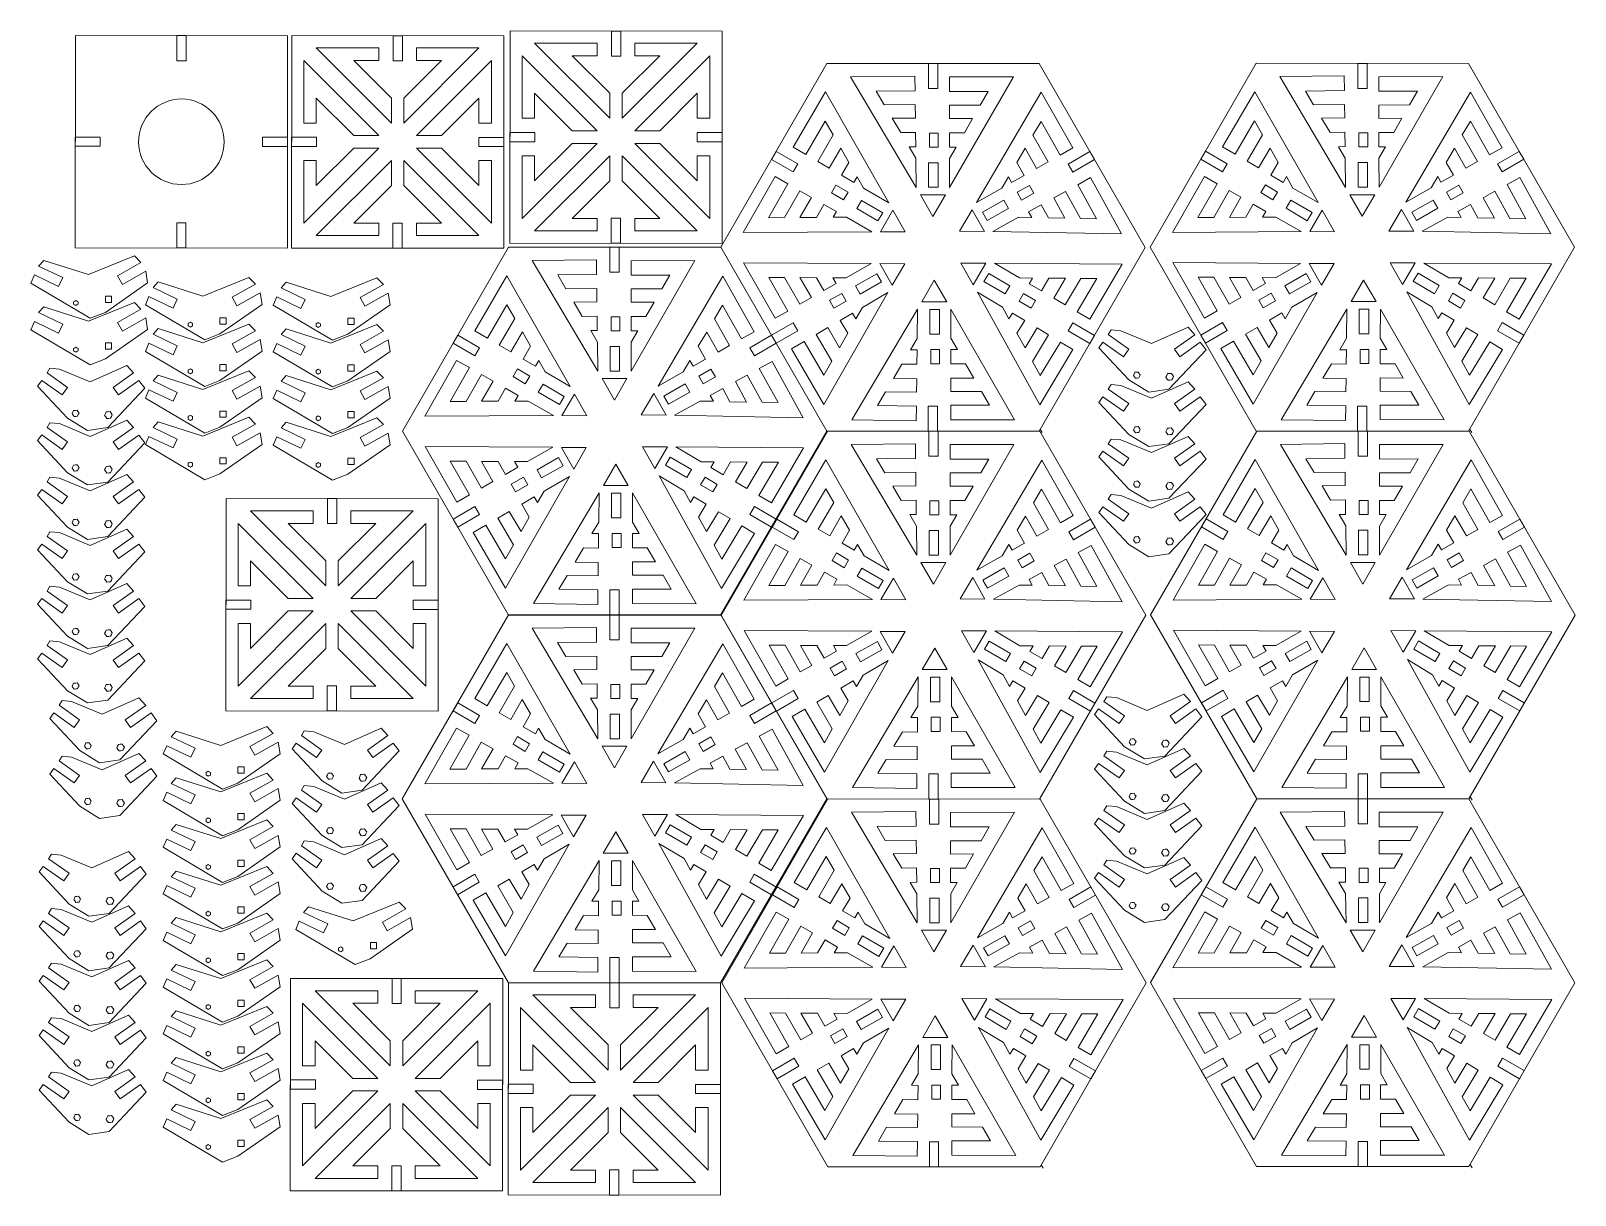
# Model space of a CAD drawing. Header units: inches. Extents: x -12.5 to 16.2, y -9.8 to 11.8.
import ezdxf

# ---------------------------------------------------------------- set-up
doc = ezdxf.new("R2010")
doc.units = ezdxf.units.IN
doc.header["$MEASUREMENT"] = 0
for name, color, linetype in [('frame', 7, 'Continuous'), ('Layer 1', 7, 'Continuous'), ('Layer 3', 7, 'Continuous')]:
    doc.layers.add(name, color=color, linetype=linetype)

msp = doc.modelspace()

# ---------------------------------------------------------------- linework, layer by layer
at = {"layer": 'frame', "color": 1, "lineweight": 9}
for points in [[(4.204, 10.733), (4.376, 10.733), (4.376, 11.197), (4.204, 11.197), (4.204, 10.733)], [(12.172, 10.736), (12.343, 10.736), (12.343, 11.2), (12.172, 11.2), (12.172, 10.736)], [(-1.705, 7.324), (-1.533, 7.324), (-1.533, 7.788), (-1.705, 7.788), (-1.705, 7.324)], [(4.202, 4.376), (4.374, 4.376), (4.374, 4.84), (4.202, 4.84), (4.202, 4.376)], [(12.169, 4.379), (12.341, 4.379), (12.341, 4.843), (12.169, 4.843), (12.169, 4.379)], [(4.214, 3.911), (4.385, 3.911), (4.385, 4.376), (4.214, 4.376), (4.214, 3.911)], [(12.181, 3.915), (12.353, 3.915), (12.353, 4.379), (12.181, 4.379), (12.181, 3.915)], [(-1.707, 0.967), (-1.535, 0.967), (-1.535, 1.431), (-1.707, 1.431), (-1.707, 0.967)], [(-1.706, 0.504), (-1.534, 0.504), (-1.534, 0.968), (-1.706, 0.968), (-1.706, 0.504)], [(4.211, -2.446), (4.383, -2.446), (4.383, -1.982), (4.211, -1.982), (4.211, -2.446)], [(12.179, -2.443), (12.351, -2.443), (12.351, -1.978), (12.179, -1.978), (12.179, -2.443)], [(4.223, -2.91), (4.395, -2.91), (4.395, -2.446), (4.223, -2.446), (4.223, -2.91)], [(12.179, -2.907), (12.351, -2.907), (12.351, -2.443), (12.179, -2.443), (12.179, -2.907)], [(-1.708, -5.853), (-1.536, -5.853), (-1.536, -5.389), (-1.708, -5.389), (-1.708, -5.853)], [(4.221, -9.268), (4.393, -9.268), (4.393, -8.803), (4.221, -8.803), (4.221, -9.268)], [(12.177, -9.264), (12.349, -9.264), (12.349, -8.8), (12.177, -8.8), (12.177, -9.264)]]:
    msp.add_lwpolyline(points, close=True, dxfattribs=at)
at = {"layer": 'frame', "color": 5, "lineweight": 9}
for points in [[(4.223, 9.647), (4.387, 9.647), (4.387, 9.908), (4.223, 9.908), (4.223, 9.647)], [(12.191, 9.65), (12.355, 9.65), (12.355, 9.911), (12.191, 9.911), (12.191, 9.65)], [(4.208, 8.902), (4.383, 8.902), (4.383, 9.357), (4.208, 9.357), (4.208, 8.902)], [(12.176, 8.905), (12.35, 8.905), (12.35, 9.361), (12.176, 9.361), (12.176, 8.905)], [(4.233, 6.179), (4.407, 6.179), (4.407, 6.635), (4.233, 6.635), (4.233, 6.179)], [(12.2, 6.183), (12.374, 6.183), (12.374, 6.639), (12.2, 6.639), (12.2, 6.183)], [(-1.686, 6.238), (-1.521, 6.238), (-1.521, 6.499), (-1.686, 6.499), (-1.686, 6.238)], [(-1.7, 5.493), (-1.526, 5.493), (-1.526, 5.949), (-1.7, 5.949), (-1.7, 5.493)], [(4.247, 5.629), (4.412, 5.629), (4.412, 5.89), (4.247, 5.89), (4.247, 5.629)], [(12.215, 5.632), (12.379, 5.632), (12.379, 5.894), (12.215, 5.894), (12.215, 5.632)], [(-1.676, 2.771), (-1.502, 2.771), (-1.502, 3.227), (-1.676, 3.227), (-1.676, 2.771)], [(4.233, 2.825), (4.397, 2.825), (4.397, 3.086), (4.233, 3.086), (4.233, 2.825)], [(12.2, 2.829), (12.365, 2.829), (12.365, 3.09), (12.2, 3.09), (12.2, 2.829)], [(-1.662, 2.22), (-1.497, 2.22), (-1.497, 2.481), (-1.662, 2.481), (-1.662, 2.22)], [(4.218, 2.08), (4.392, 2.08), (4.392, 2.536), (4.218, 2.536), (4.218, 2.08)], [(12.186, 2.083), (12.36, 2.083), (12.36, 2.539), (12.186, 2.539), (12.186, 2.083)], [(4.242, -0.642), (4.416, -0.642), (4.416, -0.186), (4.242, -0.186), (4.242, -0.642)], [(12.21, -0.639), (12.384, -0.639), (12.384, -0.183), (12.21, -0.183), (12.21, -0.639)], [(-1.687, -0.582), (-1.522, -0.582), (-1.522, -0.321), (-1.687, -0.321), (-1.687, -0.582)], [(-1.701, -1.327), (-1.527, -1.327), (-1.527, -0.871), (-1.701, -0.871), (-1.701, -1.327)], [(4.257, -1.192), (4.421, -1.192), (4.421, -0.931), (4.257, -0.931), (4.257, -1.192)], [(12.224, -1.189), (12.389, -1.189), (12.389, -0.928), (12.224, -0.928), (12.224, -1.189)], [(-1.677, -4.049), (-1.503, -4.049), (-1.503, -3.593), (-1.677, -3.593), (-1.677, -4.049)], [(4.242, -3.996), (4.407, -3.996), (4.407, -3.735), (4.242, -3.735), (4.242, -3.996)], [(12.198, -3.993), (12.362, -3.993), (12.362, -3.732), (12.198, -3.732), (12.198, -3.993)], [(4.228, -4.742), (4.402, -4.742), (4.402, -4.286), (4.228, -4.286), (4.228, -4.742)], [(12.184, -4.738), (12.358, -4.738), (12.358, -4.282), (12.184, -4.282), (12.184, -4.738)], [(-1.663, -4.6), (-1.498, -4.6), (-1.498, -4.339), (-1.663, -4.339), (-1.663, -4.6)], [(4.252, -7.464), (4.426, -7.464), (4.426, -7.008), (4.252, -7.008), (4.252, -7.464)], [(12.208, -7.46), (12.382, -7.46), (12.382, -7.004), (12.208, -7.004), (12.208, -7.46)], [(4.266, -8.014), (4.431, -8.014), (4.431, -7.753), (4.266, -7.753), (4.266, -8.014)], [(12.222, -8.011), (12.387, -8.011), (12.387, -7.75), (12.222, -7.75), (12.222, -8.011)]]:
    msp.add_lwpolyline(points, close=True, dxfattribs=at)
at = {"layer": 'frame', "color": 250, "lineweight": 9}
for points in [[(2.321, 11.198), (2.321, 11.198), (6.259, 11.196), (6.259, 11.196), (6.259, 11.196), (6.259, 11.196), (8.227, 7.785), (8.227, 7.785), (8.227, 7.785), (8.227, 7.785), (6.257, 4.375), (6.257, 4.375), (6.257, 4.375), (6.257, 4.375), (2.318, 4.376), (2.318, 4.376), (2.318, 4.376), (2.318, 4.376), (0.35, 7.788), (0.35, 7.788), (0.35, 7.788), (0.35, 7.788), (2.321, 11.198), (2.321, 11.198)], [(10.288, 11.201), (10.288, 11.201), (14.227, 11.2), (14.227, 11.2), (14.227, 11.2), (14.227, 11.2), (16.195, 7.788), (16.195, 7.788), (16.195, 7.788), (16.195, 7.788), (14.224, 4.378), (14.224, 4.378), (14.224, 4.378), (14.224, 4.378), (10.286, 4.38), (10.286, 4.38), (10.286, 4.38), (10.286, 4.38), (8.318, 7.791), (8.318, 7.791), (8.318, 7.791), (8.318, 7.791), (10.288, 11.201), (10.288, 11.201)], [(-3.588, 7.789), (-3.588, 7.789), (0.35, 7.788), (0.35, 7.788), (0.35, 7.788), (0.35, 7.788), (2.318, 4.376), (2.318, 4.376), (2.318, 4.376), (2.318, 4.376), (0.348, 0.966), (0.348, 0.966), (0.348, 0.966), (0.348, 0.966), (-3.59, 0.967), (-3.59, 0.967), (-3.59, 0.967), (-3.59, 0.967), (-5.558, 4.379), (-5.558, 4.379), (-5.558, 4.379), (-5.558, 4.379), (-3.588, 7.789), (-3.588, 7.789)], [(2.33, 4.376), (2.33, 4.376), (6.269, 4.375), (6.269, 4.375), (6.269, 4.375), (6.269, 4.375), (8.237, 0.964), (8.237, 0.964), (8.237, 0.964), (8.237, 0.964), (6.266, -2.447), (6.266, -2.447), (6.266, -2.447), (6.266, -2.447), (2.328, -2.445), (2.328, -2.445), (2.328, -2.445), (2.328, -2.445), (0.36, 0.966), (0.36, 0.966), (0.36, 0.966), (0.36, 0.966), (2.33, 4.376), (2.33, 4.376)], [(10.298, 4.38), (10.298, 4.38), (14.236, 4.378), (14.236, 4.378), (14.236, 4.378), (14.236, 4.378), (16.204, 0.967), (16.204, 0.967), (16.204, 0.967), (16.204, 0.967), (14.234, -2.443), (14.234, -2.443), (14.234, -2.443), (14.234, -2.443), (10.296, -2.442), (10.296, -2.442), (10.296, -2.442), (10.296, -2.442), (8.328, 0.969), (8.328, 0.969), (8.328, 0.969), (8.328, 0.969), (10.298, 4.38), (10.298, 4.38)], [(-3.589, 0.969), (-3.589, 0.969), (0.349, 0.968), (0.349, 0.968), (0.349, 0.968), (0.349, 0.968), (2.317, -2.444), (2.317, -2.444), (2.317, -2.444), (2.317, -2.444), (0.347, -5.854), (0.347, -5.854), (0.347, -5.854), (0.347, -5.854), (-3.591, -5.853), (-3.591, -5.853), (-3.591, -5.853), (-3.591, -5.853), (-5.559, -2.441), (-5.559, -2.441), (-5.559, -2.441), (-5.559, -2.441), (-3.589, 0.969), (-3.589, 0.969)], [(2.34, -2.445), (2.34, -2.445), (6.278, -2.447), (6.278, -2.447), (6.278, -2.447), (6.278, -2.447), (8.246, -5.858), (8.246, -5.858), (8.246, -5.858), (8.246, -5.858), (6.276, -9.268), (6.276, -9.268), (6.276, -9.268), (6.276, -9.268), (2.338, -9.267), (2.338, -9.267), (2.338, -9.267), (2.338, -9.267), (0.37, -5.856), (0.37, -5.856), (0.37, -5.856), (0.37, -5.856), (2.34, -2.445), (2.34, -2.445)], [(10.296, -2.442), (10.296, -2.442), (14.234, -2.443), (14.234, -2.443), (14.234, -2.443), (14.234, -2.443), (16.202, -5.855), (16.202, -5.855), (16.202, -5.855), (16.202, -5.855), (14.232, -9.265), (14.232, -9.265), (14.232, -9.265), (14.232, -9.265), (10.294, -9.264), (10.294, -9.264), (10.294, -9.264), (10.294, -9.264), (8.325, -5.852), (8.325, -5.852), (8.325, -5.852), (8.325, -5.852), (10.296, -2.442), (10.296, -2.442)]]:
    msp.add_open_spline(points, degree=3, knots=[0, 0, 0, 0, 0.142857, 0.142857, 0.142857, 0.142857, 0.285714, 0.285714, 0.285714, 0.285714, 0.428571, 0.428571, 0.428571, 0.428571, 0.571429, 0.571429, 0.571429, 0.571429, 0.714286, 0.714286, 0.714286, 0.714286, 1, 1, 1, 1], dxfattribs=at)
for points in [[(2.321, 11.198), (2.321, 11.198), (2.322, 11.195), (2.322, 11.195)], [(6.259, 11.196), (6.259, 11.196), (6.258, 11.195), (6.258, 11.195)], [(10.288, 11.201), (10.288, 11.201), (10.29, 11.198), (10.29, 11.198)], [(14.227, 11.2), (14.227, 11.2), (14.226, 11.198), (14.226, 11.198)], [(-3.588, 7.789), (-3.588, 7.789), (-3.586, 7.786), (-3.586, 7.786)], [(0.35, 7.788), (0.35, 7.788), (0.349, 7.786), (0.349, 7.786)], [(2.33, 4.376), (2.33, 4.376), (2.332, 4.373), (2.332, 4.373)], [(6.269, 4.375), (6.269, 4.375), (6.268, 4.373), (6.268, 4.373)], [(6.28, 4.414), (6.28, 4.414), (6.317, 4.35), (6.317, 4.35)], [(10.298, 4.38), (10.298, 4.38), (10.3, 4.377), (10.3, 4.377)], [(14.236, 4.378), (14.236, 4.378), (14.235, 4.377), (14.235, 4.377)], [(14.247, 4.418), (14.247, 4.418), (14.285, 4.353), (14.285, 4.353)], [(-3.589, 0.969), (-3.589, 0.969), (-3.587, 0.966), (-3.587, 0.966)], [(0.349, 0.968), (0.349, 0.968), (0.348, 0.966), (0.348, 0.966)], [(2.34, -2.445), (2.34, -2.445), (2.342, -2.448), (2.342, -2.448)], [(6.278, -2.447), (6.278, -2.447), (6.277, -2.448), (6.277, -2.448)], [(10.296, -2.442), (10.296, -2.442), (10.297, -2.445), (10.297, -2.445)], [(14.234, -2.443), (14.234, -2.443), (14.233, -2.445), (14.233, -2.445)], [(14.257, -2.404), (14.257, -2.404), (14.294, -2.468), (14.294, -2.468)], [(6.299, -9.229), (6.299, -9.229), (6.336, -9.293), (6.336, -9.293)], [(14.255, -9.225), (14.255, -9.225), (14.292, -9.29), (14.292, -9.29)]]:
    msp.add_open_spline(points, degree=3, dxfattribs=at)
at = {"layer": 'frame', "color": 5, "lineweight": 9}
for points in [[(2.759, 10.95), (2.759, 10.95), (3.953, 10.965), (3.953, 10.965)], [(2.759, 10.95), (2.759, 10.95), (3.978, 8.897), (3.978, 8.897)], [(3.956, 10.693), (3.956, 10.693), (3.953, 10.965), (3.953, 10.965)], [(5.78, 10.951), (5.78, 10.951), (4.595, 10.949), (4.595, 10.949)], [(4.596, 10.679), (4.596, 10.679), (4.595, 10.949), (4.595, 10.949)], [(5.78, 10.951), (5.78, 10.951), (4.598, 8.898), (4.598, 8.898)], [(10.726, 10.954), (10.726, 10.954), (11.92, 10.968), (11.92, 10.968)], [(10.726, 10.954), (10.726, 10.954), (11.946, 8.9), (11.946, 8.9)], [(11.924, 10.696), (11.924, 10.696), (11.92, 10.968), (11.92, 10.968)], [(13.747, 10.954), (13.747, 10.954), (12.563, 10.953), (12.563, 10.953)], [(12.563, 10.682), (12.563, 10.682), (12.563, 10.953), (12.563, 10.953)], [(13.747, 10.954), (13.747, 10.954), (12.566, 8.901), (12.566, 8.901)], [(2.292, 10.669), (2.292, 10.669), (1.695, 9.646), (1.695, 9.646)], [(2.292, 10.669), (2.292, 10.669), (3.467, 8.612), (3.467, 8.612)], [(6.298, 10.663), (6.298, 10.663), (5.095, 8.622), (5.095, 8.622)], [(6.298, 10.663), (6.298, 10.663), (6.881, 9.632), (6.881, 9.632)], [(10.259, 10.673), (10.259, 10.673), (9.662, 9.649), (9.662, 9.649)], [(10.259, 10.673), (10.259, 10.673), (11.435, 8.616), (11.435, 8.616)], [(14.266, 10.666), (14.266, 10.666), (13.063, 8.625), (13.063, 8.625)], [(14.266, 10.666), (14.266, 10.666), (14.849, 9.635), (14.849, 9.635)], [(3.959, 10.435), (3.959, 10.435), (3.384, 10.428), (3.384, 10.428)], [(3.962, 10.186), (3.962, 10.186), (3.959, 10.435), (3.959, 10.435)], [(4.596, 10.177), (4.596, 10.177), (4.596, 10.424), (4.596, 10.424)], [(4.596, 10.424), (4.596, 10.424), (5.166, 10.424), (5.166, 10.424)], [(11.927, 10.439), (11.927, 10.439), (11.352, 10.431), (11.352, 10.431)], [(11.93, 10.189), (11.93, 10.189), (11.927, 10.439), (11.927, 10.439)], [(12.564, 10.427), (12.564, 10.427), (13.134, 10.428), (13.134, 10.428)], [(12.564, 10.18), (12.564, 10.18), (12.564, 10.427), (12.564, 10.427)], [(3.962, 10.186), (3.962, 10.186), (3.531, 10.181), (3.531, 10.181)], [(3.531, 10.181), (3.531, 10.181), (3.689, 9.916), (3.689, 9.916)], [(4.596, 10.177), (4.596, 10.177), (5.024, 10.177), (5.024, 10.177)], [(5.024, 10.177), (5.024, 10.177), (4.871, 9.912), (4.871, 9.912)], [(11.93, 10.189), (11.93, 10.189), (11.499, 10.184), (11.499, 10.184)], [(11.499, 10.184), (11.499, 10.184), (11.656, 9.919), (11.656, 9.919)], [(12.564, 10.18), (12.564, 10.18), (12.991, 10.181), (12.991, 10.181)], [(12.991, 10.181), (12.991, 10.181), (12.839, 9.915), (12.839, 9.915)], [(2.149, 9.381), (2.149, 9.381), (2.436, 9.874), (2.436, 9.874)], [(3.965, 9.919), (3.965, 9.919), (3.689, 9.916), (3.689, 9.916)], [(3.969, 9.652), (3.969, 9.652), (3.965, 9.919), (3.965, 9.919)], [(4.597, 9.647), (4.597, 9.647), (4.597, 9.912), (4.597, 9.912)], [(4.597, 9.912), (4.597, 9.912), (4.871, 9.912), (4.871, 9.912)], [(6.424, 9.373), (6.424, 9.373), (6.143, 9.87), (6.143, 9.87)], [(10.116, 9.385), (10.116, 9.385), (10.404, 9.877), (10.404, 9.877)], [(11.933, 9.922), (11.933, 9.922), (11.656, 9.919), (11.656, 9.919)], [(11.936, 9.656), (11.936, 9.656), (11.933, 9.922), (11.933, 9.922)], [(12.565, 9.65), (12.565, 9.65), (12.564, 9.915), (12.564, 9.915)], [(12.564, 9.915), (12.564, 9.915), (12.839, 9.915), (12.839, 9.915)], [(14.391, 9.377), (14.391, 9.377), (14.111, 9.873), (14.111, 9.873)], [(1.928, 9.51), (1.928, 9.51), (1.695, 9.646), (1.695, 9.646)], [(2.362, 9.257), (2.362, 9.257), (2.578, 9.626), (2.578, 9.626)], [(2.578, 9.626), (2.578, 9.626), (2.729, 9.36), (2.729, 9.36)], [(3.969, 9.652), (3.969, 9.652), (3.846, 9.651), (3.846, 9.651)], [(3.846, 9.651), (3.846, 9.651), (3.971, 9.44), (3.971, 9.44)], [(4.719, 9.647), (4.719, 9.647), (4.597, 9.436), (4.597, 9.436)], [(4.597, 9.647), (4.597, 9.647), (4.719, 9.647), (4.719, 9.647)], [(5.998, 9.624), (5.998, 9.624), (5.843, 9.36), (5.843, 9.36)], [(6.209, 9.252), (6.209, 9.252), (5.998, 9.624), (5.998, 9.624)], [(6.646, 9.499), (6.646, 9.499), (6.881, 9.632), (6.881, 9.632)], [(9.896, 9.513), (9.896, 9.513), (9.662, 9.649), (9.662, 9.649)], [(10.33, 9.26), (10.33, 9.26), (10.545, 9.629), (10.545, 9.629)], [(10.545, 9.629), (10.545, 9.629), (10.697, 9.364), (10.697, 9.364)], [(11.936, 9.656), (11.936, 9.656), (11.814, 9.654), (11.814, 9.654)], [(11.814, 9.654), (11.814, 9.654), (11.939, 9.443), (11.939, 9.443)], [(12.687, 9.651), (12.687, 9.651), (12.565, 9.439), (12.565, 9.439)], [(12.565, 9.65), (12.565, 9.65), (12.687, 9.651), (12.687, 9.651)], [(13.966, 9.627), (13.966, 9.627), (13.81, 9.364), (13.81, 9.364)], [(14.176, 9.255), (14.176, 9.255), (13.966, 9.627), (13.966, 9.627)], [(14.614, 9.502), (14.614, 9.502), (14.849, 9.635), (14.849, 9.635)], [(2.362, 9.257), (2.362, 9.257), (2.149, 9.381), (2.149, 9.381)], [(2.591, 9.123), (2.591, 9.123), (2.729, 9.36), (2.729, 9.36)], [(3.978, 8.897), (3.978, 8.897), (3.971, 9.44), (3.971, 9.44)], [(4.598, 8.898), (4.598, 8.898), (4.597, 9.436), (4.597, 9.436)], [(5.978, 9.121), (5.978, 9.121), (5.843, 9.36), (5.843, 9.36)], [(6.209, 9.252), (6.209, 9.252), (6.424, 9.373), (6.424, 9.373)], [(10.33, 9.26), (10.33, 9.26), (10.116, 9.385), (10.116, 9.385)], [(10.559, 9.127), (10.559, 9.127), (10.697, 9.364), (10.697, 9.364)], [(11.946, 8.9), (11.946, 8.9), (11.939, 9.443), (11.939, 9.443)], [(12.566, 8.901), (12.566, 8.901), (12.565, 9.439), (12.565, 9.439)], [(13.946, 9.125), (13.946, 9.125), (13.81, 9.364), (13.81, 9.364)], [(14.176, 9.255), (14.176, 9.255), (14.391, 9.377), (14.391, 9.377)], [(0.766, 8.062), (0.766, 8.062), (1.357, 9.099), (1.357, 9.099)], [(1.593, 8.965), (1.593, 8.965), (1.357, 9.099), (1.357, 9.099)], [(2.819, 8.99), (2.819, 8.99), (2.591, 9.123), (2.591, 9.123)], [(2.819, 8.99), (2.819, 8.99), (2.881, 9.095), (2.881, 9.095)], [(2.881, 9.095), (2.881, 9.095), (3.002, 8.884), (3.002, 8.884)], [(3.467, 8.612), (3.467, 8.612), (3.002, 8.884), (3.002, 8.884)], [(5.095, 8.622), (5.095, 8.622), (5.564, 8.887), (5.564, 8.887)], [(5.688, 9.097), (5.688, 9.097), (5.564, 8.887), (5.564, 8.887)], [(5.748, 8.991), (5.748, 8.991), (5.688, 9.097), (5.688, 9.097)], [(5.748, 8.991), (5.748, 8.991), (5.978, 9.121), (5.978, 9.121)], [(6.974, 8.949), (6.974, 8.949), (7.212, 9.081), (7.212, 9.081)], [(7.788, 8.035), (7.788, 8.035), (7.212, 9.081), (7.212, 9.081)], [(8.734, 8.065), (8.734, 8.065), (9.324, 9.103), (9.324, 9.103)], [(9.561, 8.968), (9.561, 8.968), (9.324, 9.103), (9.324, 9.103)], [(10.787, 8.993), (10.787, 8.993), (10.559, 9.127), (10.559, 9.127)], [(10.787, 8.993), (10.787, 8.993), (10.848, 9.099), (10.848, 9.099)], [(10.848, 9.099), (10.848, 9.099), (10.969, 8.887), (10.969, 8.887)], [(11.435, 8.616), (11.435, 8.616), (10.969, 8.887), (10.969, 8.887)], [(13.063, 8.625), (13.063, 8.625), (13.532, 8.891), (13.532, 8.891)], [(13.655, 9.1), (13.655, 9.1), (13.532, 8.891), (13.532, 8.891)], [(13.715, 8.994), (13.715, 8.994), (13.655, 9.1), (13.655, 9.1)], [(13.715, 8.994), (13.715, 8.994), (13.946, 9.125), (13.946, 9.125)], [(14.941, 8.953), (14.941, 8.953), (15.18, 9.084), (15.18, 9.084)], [(15.756, 8.038), (15.756, 8.038), (15.18, 9.084), (15.18, 9.084)], [(1.817, 8.837), (1.817, 8.837), (1.533, 8.338), (1.533, 8.338)], [(2.034, 8.714), (2.034, 8.714), (1.817, 8.837), (1.817, 8.837)], [(2.034, 8.714), (2.034, 8.714), (1.82, 8.34), (1.82, 8.34)], [(4.057, 8.761), (4.057, 8.761), (4.288, 8.36), (4.288, 8.36)], [(4.057, 8.761), (4.057, 8.761), (4.519, 8.761), (4.519, 8.761)], [(4.519, 8.761), (4.519, 8.761), (4.288, 8.36), (4.288, 8.36)], [(6.53, 8.705), (6.53, 8.705), (6.748, 8.825), (6.748, 8.825)], [(6.53, 8.705), (6.53, 8.705), (6.738, 8.327), (6.738, 8.327)], [(6.748, 8.825), (6.748, 8.825), (7.025, 8.322), (7.025, 8.322)], [(9.785, 8.841), (9.785, 8.841), (9.5, 8.341), (9.5, 8.341)], [(10.001, 8.718), (10.001, 8.718), (9.785, 8.841), (9.785, 8.841)], [(10.001, 8.718), (10.001, 8.718), (9.788, 8.343), (9.788, 8.343)], [(12.024, 8.764), (12.024, 8.764), (12.255, 8.363), (12.255, 8.363)], [(12.024, 8.764), (12.024, 8.764), (12.487, 8.764), (12.487, 8.764)], [(12.487, 8.764), (12.487, 8.764), (12.255, 8.363), (12.255, 8.363)], [(14.498, 8.708), (14.498, 8.708), (14.716, 8.828), (14.716, 8.828)], [(14.498, 8.708), (14.498, 8.708), (14.706, 8.331), (14.706, 8.331)], [(14.716, 8.828), (14.716, 8.828), (14.993, 8.325), (14.993, 8.325)], [(1.82, 8.34), (1.82, 8.34), (2.129, 8.342), (2.129, 8.342)], [(2.266, 8.582), (2.266, 8.582), (2.129, 8.342), (2.129, 8.342)], [(2.497, 8.45), (2.497, 8.45), (2.266, 8.582), (2.266, 8.582)], [(2.497, 8.45), (2.497, 8.45), (2.437, 8.344), (2.437, 8.344)], [(2.437, 8.344), (2.437, 8.344), (2.682, 8.345), (2.682, 8.345)], [(3.154, 8.077), (3.154, 8.077), (2.682, 8.345), (2.682, 8.345)], [(3.312, 8.076), (3.312, 8.076), (3.545, 8.475), (3.545, 8.475)], [(3.545, 8.475), (3.545, 8.475), (3.774, 8.073), (3.774, 8.073)], [(5.015, 8.486), (5.015, 8.486), (4.781, 8.087), (4.781, 8.087)], [(5.243, 8.084), (5.243, 8.084), (5.015, 8.486), (5.015, 8.486)], [(5.401, 8.082), (5.401, 8.082), (5.876, 8.344), (5.876, 8.344)], [(6.122, 8.34), (6.122, 8.34), (5.876, 8.344), (5.876, 8.344)], [(6.062, 8.447), (6.062, 8.447), (6.296, 8.576), (6.296, 8.576)], [(6.062, 8.447), (6.062, 8.447), (6.122, 8.34), (6.122, 8.34)], [(6.296, 8.576), (6.296, 8.576), (6.43, 8.333), (6.43, 8.333)], [(6.738, 8.327), (6.738, 8.327), (6.43, 8.333), (6.43, 8.333)], [(9.788, 8.343), (9.788, 8.343), (10.096, 8.345), (10.096, 8.345)], [(10.233, 8.586), (10.233, 8.586), (10.096, 8.345), (10.096, 8.345)], [(10.465, 8.454), (10.465, 8.454), (10.233, 8.586), (10.233, 8.586)], [(10.465, 8.454), (10.465, 8.454), (10.404, 8.347), (10.404, 8.347)], [(10.404, 8.347), (10.404, 8.347), (10.65, 8.349), (10.65, 8.349)], [(11.122, 8.08), (11.122, 8.08), (10.65, 8.349), (10.65, 8.349)], [(11.279, 8.079), (11.279, 8.079), (11.513, 8.478), (11.513, 8.478)], [(11.513, 8.478), (11.513, 8.478), (11.742, 8.076), (11.742, 8.076)], [(12.983, 8.489), (12.983, 8.489), (12.749, 8.09), (12.749, 8.09)], [(13.211, 8.087), (13.211, 8.087), (12.983, 8.489), (12.983, 8.489)], [(13.368, 8.086), (13.368, 8.086), (13.844, 8.348), (13.844, 8.348)], [(14.089, 8.343), (14.089, 8.343), (13.844, 8.348), (13.844, 8.348)], [(14.03, 8.45), (14.03, 8.45), (14.264, 8.579), (14.264, 8.579)], [(14.03, 8.45), (14.03, 8.45), (14.089, 8.343), (14.089, 8.343)], [(14.264, 8.579), (14.264, 8.579), (14.397, 8.337), (14.397, 8.337)], [(14.706, 8.331), (14.706, 8.331), (14.397, 8.337), (14.397, 8.337)], [(0.766, 8.062), (0.766, 8.062), (3.154, 8.077), (3.154, 8.077)], [(3.312, 8.076), (3.312, 8.076), (3.774, 8.073), (3.774, 8.073)], [(5.243, 8.084), (5.243, 8.084), (4.781, 8.087), (4.781, 8.087)], [(7.788, 8.035), (7.788, 8.035), (5.401, 8.082), (5.401, 8.082)], [(8.734, 8.065), (8.734, 8.065), (11.122, 8.08), (11.122, 8.08)], [(11.279, 8.079), (11.279, 8.079), (11.742, 8.076), (11.742, 8.076)], [(13.211, 8.087), (13.211, 8.087), (12.749, 8.09), (12.749, 8.09)], [(15.756, 8.038), (15.756, 8.038), (13.368, 8.086), (13.368, 8.086)], [(-3.15, 7.541), (-3.15, 7.541), (-1.956, 7.556), (-1.956, 7.556)], [(-3.15, 7.541), (-3.15, 7.541), (-1.931, 5.488), (-1.931, 5.488)], [(-1.953, 7.284), (-1.953, 7.284), (-1.956, 7.556), (-1.956, 7.556)], [(-0.129, 7.542), (-0.129, 7.542), (-1.313, 7.54), (-1.313, 7.54)], [(-1.313, 7.27), (-1.313, 7.27), (-1.313, 7.54), (-1.313, 7.54)], [(-0.129, 7.542), (-0.129, 7.542), (-1.311, 5.489), (-1.311, 5.489)], [(0.774, 7.502), (0.774, 7.502), (3.143, 7.487), (3.143, 7.487)], [(0.774, 7.502), (0.774, 7.502), (1.36, 6.472), (1.36, 6.472)], [(3.143, 7.487), (3.143, 7.487), (2.675, 7.22), (2.675, 7.22)], [(3.301, 7.486), (3.301, 7.486), (3.764, 7.482), (3.764, 7.482)], [(3.529, 7.083), (3.529, 7.083), (3.301, 7.486), (3.301, 7.486)], [(3.529, 7.083), (3.529, 7.083), (3.764, 7.482), (3.764, 7.482)], [(5.036, 7.094), (5.036, 7.094), (4.807, 7.496), (4.807, 7.496)], [(5.27, 7.493), (5.27, 7.493), (4.807, 7.496), (4.807, 7.496)], [(5.036, 7.094), (5.036, 7.094), (5.27, 7.493), (5.27, 7.493)], [(7.797, 7.475), (7.797, 7.475), (5.428, 7.493), (5.428, 7.493)], [(5.428, 7.493), (5.428, 7.493), (5.892, 7.22), (5.892, 7.22)], [(7.797, 7.475), (7.797, 7.475), (7.197, 6.454), (7.197, 6.454)], [(8.742, 7.505), (8.742, 7.505), (11.111, 7.49), (11.111, 7.49)], [(8.742, 7.505), (8.742, 7.505), (9.328, 6.475), (9.328, 6.475)], [(11.111, 7.49), (11.111, 7.49), (10.643, 7.224), (10.643, 7.224)], [(11.269, 7.489), (11.269, 7.489), (11.731, 7.486), (11.731, 7.486)], [(11.497, 7.087), (11.497, 7.087), (11.269, 7.489), (11.269, 7.489)], [(11.497, 7.087), (11.497, 7.087), (11.731, 7.486), (11.731, 7.486)], [(13.004, 7.098), (13.004, 7.098), (12.775, 7.5), (12.775, 7.5)], [(13.237, 7.497), (13.237, 7.497), (12.775, 7.5), (12.775, 7.5)], [(13.004, 7.098), (13.004, 7.098), (13.237, 7.497), (13.237, 7.497)], [(15.765, 7.479), (15.765, 7.479), (13.396, 7.496), (13.396, 7.496)], [(13.396, 7.496), (13.396, 7.496), (13.86, 7.223), (13.86, 7.223)], [(15.765, 7.479), (15.765, 7.479), (15.165, 6.457), (15.165, 6.457)], [(-3.617, 7.26), (-3.617, 7.26), (-4.214, 6.237), (-4.214, 6.237)], [(-3.617, 7.26), (-3.617, 7.26), (-2.442, 5.203), (-2.442, 5.203)], [(0.39, 7.254), (0.39, 7.254), (-0.813, 5.213), (-0.813, 5.213)], [(0.39, 7.254), (0.39, 7.254), (0.973, 6.223), (0.973, 6.223)], [(1.817, 6.732), (1.817, 6.732), (1.535, 7.228), (1.535, 7.228)], [(1.82, 7.226), (1.82, 7.226), (2.126, 7.224), (2.126, 7.224)], [(2.032, 6.854), (2.032, 6.854), (1.82, 7.226), (1.82, 7.226)], [(2.262, 6.985), (2.262, 6.985), (2.126, 7.224), (2.126, 7.224)], [(2.431, 7.222), (2.431, 7.222), (2.675, 7.22), (2.675, 7.22)], [(2.492, 7.116), (2.492, 7.116), (2.431, 7.222), (2.431, 7.222)], [(4.081, 6.776), (4.081, 6.776), (4.312, 7.177), (4.312, 7.177)], [(4.543, 6.776), (4.543, 6.776), (4.312, 7.177), (4.312, 7.177)], [(6.136, 7.218), (6.136, 7.218), (5.892, 7.22), (5.892, 7.22)], [(6.074, 7.113), (6.074, 7.113), (6.136, 7.218), (6.136, 7.218)], [(6.302, 6.979), (6.302, 6.979), (6.441, 7.216), (6.441, 7.216)], [(6.747, 7.214), (6.747, 7.214), (6.441, 7.216), (6.441, 7.216)], [(6.531, 6.845), (6.531, 6.845), (6.747, 7.214), (6.747, 7.214)], [(6.744, 6.72), (6.744, 6.72), (7.033, 7.211), (7.033, 7.211)], [(9.784, 6.735), (9.784, 6.735), (9.502, 7.231), (9.502, 7.231)], [(9.788, 7.229), (9.788, 7.229), (10.094, 7.227), (10.094, 7.227)], [(9.999, 6.858), (9.999, 6.858), (9.788, 7.229), (9.788, 7.229)], [(10.229, 6.989), (10.229, 6.989), (10.094, 7.227), (10.094, 7.227)], [(10.399, 7.225), (10.399, 7.225), (10.643, 7.224), (10.643, 7.224)], [(10.459, 7.119), (10.459, 7.119), (10.399, 7.225), (10.399, 7.225)], [(12.048, 6.78), (12.048, 6.78), (12.28, 7.18), (12.28, 7.18)], [(12.511, 6.78), (12.511, 6.78), (12.28, 7.18), (12.28, 7.18)], [(14.104, 7.221), (14.104, 7.221), (13.86, 7.223), (13.86, 7.223)], [(14.042, 7.116), (14.042, 7.116), (14.104, 7.221), (14.104, 7.221)], [(14.27, 6.982), (14.27, 6.982), (14.409, 7.219), (14.409, 7.219)], [(14.715, 7.217), (14.715, 7.217), (14.409, 7.219), (14.409, 7.219)], [(14.499, 6.848), (14.499, 6.848), (14.715, 7.217), (14.715, 7.217)], [(14.712, 6.723), (14.712, 6.723), (15, 7.215), (15, 7.215)], [(-1.95, 7.026), (-1.95, 7.026), (-2.524, 7.019), (-2.524, 7.019)], [(-1.947, 6.777), (-1.947, 6.777), (-1.95, 7.026), (-1.95, 7.026)], [(-1.312, 6.768), (-1.312, 6.768), (-1.313, 7.015), (-1.313, 7.015)], [(-1.313, 7.015), (-1.313, 7.015), (-0.743, 7.015), (-0.743, 7.015)], [(2.492, 7.116), (2.492, 7.116), (2.262, 6.985), (2.262, 6.985)], [(2.265, 4.874), (2.265, 4.874), (3.45, 6.948), (3.45, 6.948)], [(3.45, 6.948), (3.45, 6.948), (2.981, 6.674), (2.981, 6.674)], [(6.27, 4.868), (6.27, 4.868), (5.114, 6.958), (5.114, 6.958)], [(5.114, 6.958), (5.114, 6.958), (5.579, 6.678), (5.579, 6.678)], [(6.074, 7.113), (6.074, 7.113), (6.302, 6.979), (6.302, 6.979)], [(10.459, 7.119), (10.459, 7.119), (10.229, 6.989), (10.229, 6.989)], [(10.233, 4.877), (10.233, 4.877), (11.417, 6.951), (11.417, 6.951)], [(11.417, 6.951), (11.417, 6.951), (10.948, 6.677), (10.948, 6.677)], [(14.238, 4.871), (14.238, 4.871), (13.082, 6.961), (13.082, 6.961)], [(13.082, 6.961), (13.082, 6.961), (13.547, 6.681), (13.547, 6.681)], [(14.042, 7.116), (14.042, 7.116), (14.27, 6.982), (14.27, 6.982)], [(-1.947, 6.777), (-1.947, 6.777), (-2.377, 6.772), (-2.377, 6.772)], [(-2.377, 6.772), (-2.377, 6.772), (-2.22, 6.507), (-2.22, 6.507)], [(-1.312, 6.768), (-1.312, 6.768), (-0.885, 6.768), (-0.885, 6.768)], [(-0.885, 6.768), (-0.885, 6.768), (-1.037, 6.503), (-1.037, 6.503)], [(1.595, 6.606), (1.595, 6.606), (1.36, 6.472), (1.36, 6.472)], [(2.032, 6.854), (2.032, 6.854), (1.817, 6.732), (1.817, 6.732)], [(2.783, 4.587), (2.783, 4.587), (4.002, 6.64), (4.002, 6.64)], [(2.859, 6.461), (2.859, 6.461), (2.981, 6.674), (2.981, 6.674)], [(4.002, 6.64), (4.002, 6.64), (3.995, 6.097), (3.995, 6.097)], [(4.081, 6.776), (4.081, 6.776), (4.543, 6.776), (4.543, 6.776)], [(5.804, 4.586), (5.804, 4.586), (4.622, 6.639), (4.622, 6.639)], [(4.622, 6.639), (4.622, 6.639), (4.622, 6.101), (4.622, 6.101)], [(5.698, 6.463), (5.698, 6.463), (5.579, 6.678), (5.579, 6.678)], [(6.531, 6.845), (6.531, 6.845), (6.744, 6.72), (6.744, 6.72)], [(9.562, 6.609), (9.562, 6.609), (9.328, 6.475), (9.328, 6.475)], [(9.999, 6.858), (9.999, 6.858), (9.784, 6.735), (9.784, 6.735)], [(10.75, 4.59), (10.75, 4.59), (11.97, 6.643), (11.97, 6.643)], [(10.827, 6.464), (10.827, 6.464), (10.948, 6.677), (10.948, 6.677)], [(11.97, 6.643), (11.97, 6.643), (11.963, 6.101), (11.963, 6.101)], [(12.048, 6.78), (12.048, 6.78), (12.511, 6.78), (12.511, 6.78)], [(12.59, 6.643), (12.59, 6.643), (12.589, 6.104), (12.589, 6.104)], [(13.772, 4.589), (13.772, 4.589), (12.59, 6.643), (12.59, 6.643)], [(13.666, 6.466), (13.666, 6.466), (13.547, 6.681), (13.547, 6.681)], [(14.499, 6.848), (14.499, 6.848), (14.712, 6.723), (14.712, 6.723)], [(14.932, 6.594), (14.932, 6.594), (15.165, 6.457), (15.165, 6.457)], [(-3.76, 5.972), (-3.76, 5.972), (-3.473, 6.465), (-3.473, 6.465)], [(-1.943, 6.51), (-1.943, 6.51), (-2.22, 6.507), (-2.22, 6.507)], [(-1.94, 6.244), (-1.94, 6.244), (-1.943, 6.51), (-1.943, 6.51)], [(-1.312, 6.238), (-1.312, 6.238), (-1.312, 6.503), (-1.312, 6.503)], [(-1.312, 6.503), (-1.312, 6.503), (-1.037, 6.503), (-1.037, 6.503)], [(0.515, 5.964), (0.515, 5.964), (0.234, 6.461), (0.234, 6.461)], [(2.797, 6.567), (2.797, 6.567), (2.567, 6.433), (2.567, 6.433)], [(2.567, 6.433), (2.567, 6.433), (2.706, 6.194), (2.706, 6.194)], [(2.797, 6.567), (2.797, 6.567), (2.859, 6.461), (2.859, 6.461)], [(5.762, 6.568), (5.762, 6.568), (5.698, 6.463), (5.698, 6.463)], [(5.762, 6.568), (5.762, 6.568), (5.99, 6.43), (5.99, 6.43)], [(5.99, 6.43), (5.99, 6.43), (5.847, 6.193), (5.847, 6.193)], [(6.964, 6.59), (6.964, 6.59), (7.197, 6.454), (7.197, 6.454)], [(10.765, 6.57), (10.765, 6.57), (10.534, 6.436), (10.534, 6.436)], [(10.534, 6.436), (10.534, 6.436), (10.674, 6.197), (10.674, 6.197)], [(10.765, 6.57), (10.765, 6.57), (10.827, 6.464), (10.827, 6.464)], [(13.729, 6.571), (13.729, 6.571), (13.666, 6.466), (13.666, 6.466)], [(13.729, 6.571), (13.729, 6.571), (13.958, 6.434), (13.958, 6.434)], [(13.958, 6.434), (13.958, 6.434), (13.815, 6.197), (13.815, 6.197)], [(-3.981, 6.101), (-3.981, 6.101), (-4.214, 6.237), (-4.214, 6.237)], [(-3.547, 5.848), (-3.547, 5.848), (-3.331, 6.217), (-3.331, 6.217)], [(-3.331, 6.217), (-3.331, 6.217), (-3.179, 5.951), (-3.179, 5.951)], [(-1.94, 6.244), (-1.94, 6.244), (-2.063, 6.242), (-2.063, 6.242)], [(-2.063, 6.242), (-2.063, 6.242), (-1.937, 6.031), (-1.937, 6.031)], [(-1.931, 5.488), (-1.931, 5.488), (-1.937, 6.031), (-1.937, 6.031)], [(-1.312, 6.238), (-1.312, 6.238), (-1.19, 6.238), (-1.19, 6.238)], [(-1.19, 6.238), (-1.19, 6.238), (-1.311, 6.027), (-1.311, 6.027)], [(-1.311, 5.489), (-1.311, 5.489), (-1.311, 6.027), (-1.311, 6.027)], [(0.09, 6.215), (0.09, 6.215), (-0.066, 5.951), (-0.066, 5.951)], [(0.3, 5.843), (0.3, 5.843), (0.09, 6.215), (0.09, 6.215)], [(0.737, 6.09), (0.737, 6.09), (0.973, 6.223), (0.973, 6.223)], [(1.899, 6.043), (1.899, 6.043), (1.663, 5.905), (1.663, 5.905)], [(2.336, 6.298), (2.336, 6.298), (2.121, 6.172), (2.121, 6.172)], [(2.121, 6.172), (2.121, 6.172), (2.411, 5.676), (2.411, 5.676)], [(2.336, 6.298), (2.336, 6.298), (2.553, 5.926), (2.553, 5.926)], [(2.553, 5.926), (2.553, 5.926), (2.706, 6.194), (2.706, 6.194)], [(3.87, 5.886), (3.87, 5.886), (3.995, 6.097), (3.995, 6.097)], [(4.743, 5.89), (4.743, 5.89), (4.622, 6.101), (4.622, 6.101)], [(5.997, 5.924), (5.997, 5.924), (5.847, 6.193), (5.847, 6.193)], [(6.219, 6.293), (6.219, 6.293), (5.997, 5.924), (5.997, 5.924)], [(6.432, 6.164), (6.432, 6.164), (6.136, 5.672), (6.136, 5.672)], [(6.219, 6.293), (6.219, 6.293), (6.432, 6.164), (6.432, 6.164)], [(6.653, 6.031), (6.653, 6.031), (6.886, 5.891), (6.886, 5.891)], [(9.866, 6.046), (9.866, 6.046), (9.631, 5.909), (9.631, 5.909)], [(10.304, 6.301), (10.304, 6.301), (10.089, 6.176), (10.089, 6.176)], [(10.089, 6.176), (10.089, 6.176), (10.378, 5.679), (10.378, 5.679)], [(10.304, 6.301), (10.304, 6.301), (10.521, 5.929), (10.521, 5.929)], [(10.521, 5.929), (10.521, 5.929), (10.674, 6.197), (10.674, 6.197)], [(11.838, 5.889), (11.838, 5.889), (11.963, 6.101), (11.963, 6.101)], [(12.711, 5.893), (12.711, 5.893), (12.589, 6.104), (12.589, 6.104)], [(13.964, 5.927), (13.964, 5.927), (13.815, 6.197), (13.815, 6.197)], [(14.186, 6.296), (14.186, 6.296), (13.964, 5.927), (13.964, 5.927)], [(14.4, 6.168), (14.4, 6.168), (14.103, 5.675), (14.103, 5.675)], [(14.186, 6.296), (14.186, 6.296), (14.4, 6.168), (14.4, 6.168)], [(14.62, 6.035), (14.62, 6.035), (14.854, 5.894), (14.854, 5.894)], [(-3.547, 5.848), (-3.547, 5.848), (-3.76, 5.972), (-3.76, 5.972)], [(-3.318, 5.714), (-3.318, 5.714), (-3.179, 5.951), (-3.179, 5.951)], [(0.069, 5.712), (0.069, 5.712), (-0.066, 5.951), (-0.066, 5.951)], [(0.3, 5.843), (0.3, 5.843), (0.515, 5.964), (0.515, 5.964)], [(2.265, 4.874), (2.265, 4.874), (1.663, 5.905), (1.663, 5.905)], [(3.993, 5.885), (3.993, 5.885), (3.87, 5.886), (3.87, 5.886)], [(3.993, 5.885), (3.993, 5.885), (3.99, 5.618), (3.99, 5.618)], [(4.621, 5.89), (4.621, 5.89), (4.621, 5.625), (4.621, 5.625)], [(4.621, 5.89), (4.621, 5.89), (4.743, 5.89), (4.743, 5.89)], [(6.27, 4.868), (6.27, 4.868), (6.886, 5.891), (6.886, 5.891)], [(10.233, 4.877), (10.233, 4.877), (9.631, 5.909), (9.631, 5.909)], [(11.96, 5.888), (11.96, 5.888), (11.838, 5.889), (11.838, 5.889)], [(11.96, 5.888), (11.96, 5.888), (11.957, 5.621), (11.957, 5.621)], [(12.589, 5.893), (12.589, 5.893), (12.589, 5.629), (12.589, 5.629)], [(12.589, 5.893), (12.589, 5.893), (12.711, 5.893), (12.711, 5.893)], [(14.238, 4.871), (14.238, 4.871), (14.854, 5.894), (14.854, 5.894)], [(-5.143, 4.653), (-5.143, 4.653), (-4.552, 5.691), (-4.552, 5.691)], [(-4.315, 5.556), (-4.315, 5.556), (-4.552, 5.691), (-4.552, 5.691)], [(-3.089, 5.581), (-3.089, 5.581), (-3.318, 5.714), (-3.318, 5.714)], [(-3.089, 5.581), (-3.089, 5.581), (-3.028, 5.686), (-3.028, 5.686)], [(-3.028, 5.686), (-3.028, 5.686), (-2.907, 5.475), (-2.907, 5.475)], [(-2.442, 5.203), (-2.442, 5.203), (-2.907, 5.475), (-2.907, 5.475)], [(-0.813, 5.213), (-0.813, 5.213), (-0.345, 5.478), (-0.345, 5.478)], [(-0.221, 5.688), (-0.221, 5.688), (-0.345, 5.478), (-0.345, 5.478)], [(-0.161, 5.582), (-0.161, 5.582), (-0.221, 5.688), (-0.221, 5.688)], [(-0.161, 5.582), (-0.161, 5.582), (0.069, 5.712), (0.069, 5.712)], [(1.065, 5.54), (1.065, 5.54), (1.303, 5.672), (1.303, 5.672)], [(1.88, 4.626), (1.88, 4.626), (1.303, 5.672), (1.303, 5.672)], [(3.555, 5.356), (3.555, 5.356), (3.713, 5.621), (3.713, 5.621)], [(3.99, 5.618), (3.99, 5.618), (3.713, 5.621), (3.713, 5.621)], [(4.621, 5.625), (4.621, 5.625), (4.895, 5.625), (4.895, 5.625)], [(5.048, 5.36), (5.048, 5.36), (4.895, 5.625), (4.895, 5.625)], [(11.523, 5.36), (11.523, 5.36), (11.681, 5.625), (11.681, 5.625)], [(11.957, 5.621), (11.957, 5.621), (11.681, 5.625), (11.681, 5.625)], [(12.589, 5.629), (12.589, 5.629), (12.863, 5.628), (12.863, 5.628)], [(13.016, 5.363), (13.016, 5.363), (12.863, 5.628), (12.863, 5.628)], [(-4.092, 5.429), (-4.092, 5.429), (-4.376, 4.929), (-4.376, 4.929)], [(-3.875, 5.305), (-3.875, 5.305), (-4.092, 5.429), (-4.092, 5.429)], [(-3.875, 5.305), (-3.875, 5.305), (-4.088, 4.931), (-4.088, 4.931)], [(-3.643, 5.173), (-3.643, 5.173), (-3.78, 4.933), (-3.78, 4.933)], [(-3.411, 5.041), (-3.411, 5.041), (-3.643, 5.173), (-3.643, 5.173)], [(-1.852, 5.352), (-1.852, 5.352), (-1.621, 4.951), (-1.621, 4.951)], [(-1.852, 5.352), (-1.852, 5.352), (-1.39, 5.352), (-1.39, 5.352)], [(-1.39, 5.352), (-1.39, 5.352), (-1.621, 4.951), (-1.621, 4.951)], [(0.154, 5.038), (0.154, 5.038), (0.387, 5.167), (0.387, 5.167)], [(0.387, 5.167), (0.387, 5.167), (0.521, 4.924), (0.521, 4.924)], [(0.621, 5.296), (0.621, 5.296), (0.839, 5.416), (0.839, 5.416)], [(0.621, 5.296), (0.621, 5.296), (0.829, 4.918), (0.829, 4.918)], [(0.839, 5.416), (0.839, 5.416), (1.117, 4.913), (1.117, 4.913)], [(3.986, 5.351), (3.986, 5.351), (3.555, 5.356), (3.555, 5.356)], [(3.986, 5.351), (3.986, 5.351), (3.983, 5.102), (3.983, 5.102)], [(4.621, 5.36), (4.621, 5.36), (4.62, 5.113), (4.62, 5.113)], [(4.621, 5.36), (4.621, 5.36), (5.048, 5.36), (5.048, 5.36)], [(11.954, 5.354), (11.954, 5.354), (11.523, 5.36), (11.523, 5.36)], [(11.954, 5.354), (11.954, 5.354), (11.951, 5.105), (11.951, 5.105)], [(12.588, 5.364), (12.588, 5.364), (12.588, 5.117), (12.588, 5.117)], [(12.588, 5.364), (12.588, 5.364), (13.016, 5.363), (13.016, 5.363)], [(-4.088, 4.931), (-4.088, 4.931), (-3.78, 4.933), (-3.78, 4.933)], [(-3.411, 5.041), (-3.411, 5.041), (-3.472, 4.935), (-3.472, 4.935)], [(-3.472, 4.935), (-3.472, 4.935), (-3.226, 4.936), (-3.226, 4.936)], [(-2.754, 4.668), (-2.754, 4.668), (-3.226, 4.936), (-3.226, 4.936)], [(-2.597, 4.667), (-2.597, 4.667), (-2.364, 5.066), (-2.364, 5.066)], [(-2.364, 5.066), (-2.364, 5.066), (-2.135, 4.664), (-2.135, 4.664)], [(-0.894, 5.077), (-0.894, 5.077), (-1.128, 4.678), (-1.128, 4.678)], [(-0.665, 4.675), (-0.665, 4.675), (-0.894, 5.077), (-0.894, 5.077)], [(-0.508, 4.673), (-0.508, 4.673), (-0.032, 4.935), (-0.032, 4.935)], [(0.213, 4.931), (0.213, 4.931), (-0.032, 4.935), (-0.032, 4.935)], [(0.154, 5.038), (0.154, 5.038), (0.213, 4.931), (0.213, 4.931)], [(0.829, 4.918), (0.829, 4.918), (0.521, 4.924), (0.521, 4.924)], [(3.983, 5.102), (3.983, 5.102), (3.409, 5.109), (3.409, 5.109)], [(4.62, 5.113), (4.62, 5.113), (5.19, 5.113), (5.19, 5.113)], [(11.951, 5.105), (11.951, 5.105), (11.376, 5.112), (11.376, 5.112)], [(12.588, 5.117), (12.588, 5.117), (13.158, 5.116), (13.158, 5.116)], [(-5.143, 4.653), (-5.143, 4.653), (-2.754, 4.668), (-2.754, 4.668)], [(-2.597, 4.667), (-2.597, 4.667), (-2.135, 4.664), (-2.135, 4.664)], [(-0.665, 4.675), (-0.665, 4.675), (-1.128, 4.678), (-1.128, 4.678)], [(1.88, 4.626), (1.88, 4.626), (-0.508, 4.673), (-0.508, 4.673)], [(2.783, 4.587), (2.783, 4.587), (3.977, 4.572), (3.977, 4.572)], [(3.98, 4.844), (3.98, 4.844), (3.977, 4.572), (3.977, 4.572)], [(4.62, 4.858), (4.62, 4.858), (4.619, 4.588), (4.619, 4.588)], [(5.804, 4.586), (5.804, 4.586), (4.619, 4.588), (4.619, 4.588)], [(10.75, 4.59), (10.75, 4.59), (11.944, 4.575), (11.944, 4.575)], [(11.948, 4.848), (11.948, 4.848), (11.944, 4.575), (11.944, 4.575)], [(12.587, 4.861), (12.587, 4.861), (12.587, 4.591), (12.587, 4.591)], [(13.772, 4.589), (13.772, 4.589), (12.587, 4.591), (12.587, 4.591)], [(-5.135, 4.093), (-5.135, 4.093), (-2.766, 4.078), (-2.766, 4.078)], [(-5.135, 4.093), (-5.135, 4.093), (-4.549, 3.063), (-4.549, 3.063)], [(-2.766, 4.078), (-2.766, 4.078), (-3.234, 3.812), (-3.234, 3.812)], [(-2.607, 4.077), (-2.607, 4.077), (-2.145, 4.073), (-2.145, 4.073)], [(-2.379, 3.675), (-2.379, 3.675), (-2.607, 4.077), (-2.607, 4.077)], [(-2.379, 3.675), (-2.379, 3.675), (-2.145, 4.073), (-2.145, 4.073)], [(-0.872, 3.685), (-0.872, 3.685), (-1.101, 4.087), (-1.101, 4.087)], [(-0.639, 4.085), (-0.639, 4.085), (-1.101, 4.087), (-1.101, 4.087)], [(-0.872, 3.685), (-0.872, 3.685), (-0.639, 4.085), (-0.639, 4.085)], [(1.888, 4.066), (1.888, 4.066), (-0.481, 4.084), (-0.481, 4.084)], [(-0.481, 4.084), (-0.481, 4.084), (-0.016, 3.811), (-0.016, 3.811)], [(1.888, 4.066), (1.888, 4.066), (1.289, 3.045), (1.289, 3.045)], [(2.768, 4.129), (2.768, 4.129), (3.962, 4.143), (3.962, 4.143)], [(2.768, 4.129), (2.768, 4.129), (3.988, 2.075), (3.988, 2.075)], [(3.966, 3.871), (3.966, 3.871), (3.962, 4.143), (3.962, 4.143)], [(5.789, 4.129), (5.789, 4.129), (4.605, 4.128), (4.605, 4.128)], [(4.605, 3.858), (4.605, 3.858), (4.605, 4.128), (4.605, 4.128)], [(5.789, 4.129), (5.789, 4.129), (4.608, 2.076), (4.608, 2.076)], [(10.736, 4.132), (10.736, 4.132), (11.93, 4.147), (11.93, 4.147)], [(10.736, 4.132), (10.736, 4.132), (11.955, 2.079), (11.955, 2.079)], [(11.933, 3.875), (11.933, 3.875), (11.93, 4.147), (11.93, 4.147)], [(13.757, 4.133), (13.757, 4.133), (12.573, 4.131), (12.573, 4.131)], [(12.573, 3.861), (12.573, 3.861), (12.573, 4.131), (12.573, 4.131)], [(13.757, 4.133), (13.757, 4.133), (12.575, 2.079), (12.575, 2.079)], [(-4.092, 3.323), (-4.092, 3.323), (-4.374, 3.819), (-4.374, 3.819)], [(-4.089, 3.817), (-4.089, 3.817), (-3.783, 3.815), (-3.783, 3.815)], [(-3.877, 3.445), (-3.877, 3.445), (-4.089, 3.817), (-4.089, 3.817)], [(-3.647, 3.576), (-3.647, 3.576), (-3.783, 3.815), (-3.783, 3.815)], [(-3.477, 3.813), (-3.477, 3.813), (-3.234, 3.812), (-3.234, 3.812)], [(-3.417, 3.707), (-3.417, 3.707), (-3.477, 3.813), (-3.477, 3.813)], [(-1.828, 3.367), (-1.828, 3.367), (-1.597, 3.768), (-1.597, 3.768)], [(-1.365, 3.367), (-1.365, 3.367), (-1.597, 3.768), (-1.597, 3.768)], [(0.227, 3.809), (0.227, 3.809), (-0.016, 3.811), (-0.016, 3.811)], [(0.166, 3.704), (0.166, 3.704), (0.227, 3.809), (0.227, 3.809)], [(0.394, 3.57), (0.394, 3.57), (0.533, 3.807), (0.533, 3.807)], [(0.839, 3.805), (0.839, 3.805), (0.533, 3.807), (0.533, 3.807)], [(0.622, 3.436), (0.622, 3.436), (0.839, 3.805), (0.839, 3.805)], [(0.835, 3.311), (0.835, 3.311), (1.124, 3.803), (1.124, 3.803)], [(2.301, 3.848), (2.301, 3.848), (1.704, 2.825), (1.704, 2.825)], [(2.301, 3.848), (2.301, 3.848), (3.477, 1.791), (3.477, 1.791)], [(6.308, 3.841), (6.308, 3.841), (5.105, 1.801), (5.105, 1.801)], [(6.308, 3.841), (6.308, 3.841), (6.891, 2.81), (6.891, 2.81)], [(10.269, 3.851), (10.269, 3.851), (9.672, 2.828), (9.672, 2.828)], [(10.269, 3.851), (10.269, 3.851), (11.444, 1.794), (11.444, 1.794)], [(14.275, 3.845), (14.275, 3.845), (13.073, 1.804), (13.073, 1.804)], [(14.275, 3.845), (14.275, 3.845), (14.858, 2.814), (14.858, 2.814)], [(-3.877, 3.445), (-3.877, 3.445), (-4.092, 3.323), (-4.092, 3.323)], [(-3.417, 3.707), (-3.417, 3.707), (-3.647, 3.576), (-3.647, 3.576)], [(-3.643, 1.465), (-3.643, 1.465), (-2.459, 3.539), (-2.459, 3.539)], [(-2.459, 3.539), (-2.459, 3.539), (-2.928, 3.265), (-2.928, 3.265)], [(0.362, 1.459), (0.362, 1.459), (-0.795, 3.549), (-0.795, 3.549)], [(-0.795, 3.549), (-0.795, 3.549), (-0.329, 3.269), (-0.329, 3.269)], [(0.166, 3.704), (0.166, 3.704), (0.394, 3.57), (0.394, 3.57)], [(3.969, 3.614), (3.969, 3.614), (3.394, 3.607), (3.394, 3.607)], [(3.972, 3.365), (3.972, 3.365), (3.969, 3.614), (3.969, 3.614)], [(4.606, 3.602), (4.606, 3.602), (5.176, 3.603), (5.176, 3.603)], [(4.606, 3.355), (4.606, 3.355), (4.606, 3.602), (4.606, 3.602)], [(11.936, 3.617), (11.936, 3.617), (11.362, 3.61), (11.362, 3.61)], [(11.939, 3.368), (11.939, 3.368), (11.936, 3.617), (11.936, 3.617)], [(12.573, 3.605), (12.573, 3.605), (13.143, 3.606), (13.143, 3.606)], [(12.574, 3.358), (12.574, 3.358), (12.573, 3.605), (12.573, 3.605)], [(-4.314, 3.197), (-4.314, 3.197), (-4.549, 3.063), (-4.549, 3.063)], [(-3.112, 3.158), (-3.112, 3.158), (-3.342, 3.024), (-3.342, 3.024)], [(-3.126, 1.178), (-3.126, 1.178), (-1.907, 3.231), (-1.907, 3.231)], [(-3.112, 3.158), (-3.112, 3.158), (-3.05, 3.052), (-3.05, 3.052)], [(-3.05, 3.052), (-3.05, 3.052), (-2.928, 3.265), (-2.928, 3.265)], [(-1.907, 3.231), (-1.907, 3.231), (-1.913, 2.688), (-1.913, 2.688)], [(-1.828, 3.367), (-1.828, 3.367), (-1.365, 3.367), (-1.365, 3.367)], [(-1.286, 3.231), (-1.286, 3.231), (-1.287, 2.692), (-1.287, 2.692)], [(-0.105, 1.177), (-0.105, 1.177), (-1.286, 3.231), (-1.286, 3.231)], [(-0.21, 3.054), (-0.21, 3.054), (-0.329, 3.269), (-0.329, 3.269)], [(-0.147, 3.159), (-0.147, 3.159), (-0.21, 3.054), (-0.21, 3.054)], [(-0.147, 3.159), (-0.147, 3.159), (0.081, 3.022), (0.081, 3.022)], [(0.622, 3.436), (0.622, 3.436), (0.835, 3.311), (0.835, 3.311)], [(1.056, 3.182), (1.056, 3.182), (1.289, 3.045), (1.289, 3.045)], [(3.972, 3.365), (3.972, 3.365), (3.541, 3.359), (3.541, 3.359)], [(3.541, 3.359), (3.541, 3.359), (3.698, 3.094), (3.698, 3.094)], [(4.606, 3.355), (4.606, 3.355), (5.033, 3.356), (5.033, 3.356)], [(5.033, 3.356), (5.033, 3.356), (4.881, 3.09), (4.881, 3.09)], [(11.939, 3.368), (11.939, 3.368), (11.508, 3.363), (11.508, 3.363)], [(11.508, 3.363), (11.508, 3.363), (11.666, 3.097), (11.666, 3.097)], [(12.574, 3.358), (12.574, 3.358), (13.001, 3.359), (13.001, 3.359)], [(13.001, 3.359), (13.001, 3.359), (12.848, 3.094), (12.848, 3.094)], [(-3.573, 2.889), (-3.573, 2.889), (-3.788, 2.763), (-3.788, 2.763)], [(-3.573, 2.889), (-3.573, 2.889), (-3.355, 2.517), (-3.355, 2.517)], [(-3.342, 3.024), (-3.342, 3.024), (-3.202, 2.785), (-3.202, 2.785)], [(0.081, 3.022), (0.081, 3.022), (-0.061, 2.784), (-0.061, 2.784)], [(0.31, 2.884), (0.31, 2.884), (0.088, 2.515), (0.088, 2.515)], [(0.31, 2.884), (0.31, 2.884), (0.524, 2.755), (0.524, 2.755)], [(2.158, 2.56), (2.158, 2.56), (2.446, 3.052), (2.446, 3.052)], [(3.975, 3.097), (3.975, 3.097), (3.698, 3.094), (3.698, 3.094)], [(3.978, 2.831), (3.978, 2.831), (3.975, 3.097), (3.975, 3.097)], [(4.607, 2.826), (4.607, 2.826), (4.606, 3.09), (4.606, 3.09)], [(4.606, 3.09), (4.606, 3.09), (4.881, 3.09), (4.881, 3.09)], [(6.433, 2.552), (6.433, 2.552), (6.153, 3.048), (6.153, 3.048)], [(10.126, 2.563), (10.126, 2.563), (10.413, 3.056), (10.413, 3.056)], [(11.943, 3.101), (11.943, 3.101), (11.666, 3.097), (11.666, 3.097)], [(11.946, 2.834), (11.946, 2.834), (11.943, 3.101), (11.943, 3.101)], [(12.574, 3.093), (12.574, 3.093), (12.848, 3.094), (12.848, 3.094)], [(12.574, 2.829), (12.574, 2.829), (12.574, 3.093), (12.574, 3.093)], [(14.401, 2.555), (14.401, 2.555), (14.12, 3.051), (14.12, 3.051)], [(-4.01, 2.634), (-4.01, 2.634), (-4.245, 2.496), (-4.245, 2.496)], [(-3.788, 2.763), (-3.788, 2.763), (-3.498, 2.267), (-3.498, 2.267)], [(-3.355, 2.517), (-3.355, 2.517), (-3.202, 2.785), (-3.202, 2.785)], [(-2.039, 2.477), (-2.039, 2.477), (-1.913, 2.688), (-1.913, 2.688)], [(-1.166, 2.481), (-1.166, 2.481), (-1.287, 2.692), (-1.287, 2.692)], [(0.088, 2.515), (0.088, 2.515), (-0.061, 2.784), (-0.061, 2.784)], [(0.524, 2.755), (0.524, 2.755), (0.227, 2.263), (0.227, 2.263)], [(0.744, 2.623), (0.744, 2.623), (0.978, 2.482), (0.978, 2.482)], [(1.938, 2.688), (1.938, 2.688), (1.704, 2.825), (1.704, 2.825)], [(2.372, 2.435), (2.372, 2.435), (2.587, 2.804), (2.587, 2.804)], [(2.587, 2.804), (2.587, 2.804), (2.739, 2.539), (2.739, 2.539)], [(3.978, 2.831), (3.978, 2.831), (3.856, 2.829), (3.856, 2.829)], [(3.856, 2.829), (3.856, 2.829), (3.981, 2.618), (3.981, 2.618)], [(3.988, 2.075), (3.988, 2.075), (3.981, 2.618), (3.981, 2.618)], [(4.729, 2.826), (4.729, 2.826), (4.607, 2.615), (4.607, 2.615)], [(4.607, 2.826), (4.607, 2.826), (4.729, 2.826), (4.729, 2.826)], [(4.608, 2.076), (4.608, 2.076), (4.607, 2.615), (4.607, 2.615)], [(6.008, 2.802), (6.008, 2.802), (5.853, 2.539), (5.853, 2.539)], [(6.218, 2.43), (6.218, 2.43), (6.008, 2.802), (6.008, 2.802)], [(6.656, 2.677), (6.656, 2.677), (6.891, 2.81), (6.891, 2.81)], [(9.905, 2.692), (9.905, 2.692), (9.672, 2.828), (9.672, 2.828)], [(10.339, 2.439), (10.339, 2.439), (10.555, 2.808), (10.555, 2.808)], [(10.555, 2.808), (10.555, 2.808), (10.707, 2.542), (10.707, 2.542)], [(11.946, 2.834), (11.946, 2.834), (11.823, 2.833), (11.823, 2.833)], [(11.823, 2.833), (11.823, 2.833), (11.949, 2.622), (11.949, 2.622)], [(11.955, 2.079), (11.955, 2.079), (11.949, 2.622), (11.949, 2.622)], [(12.574, 2.829), (12.574, 2.829), (12.696, 2.829), (12.696, 2.829)], [(12.696, 2.829), (12.696, 2.829), (12.575, 2.618), (12.575, 2.618)], [(12.575, 2.079), (12.575, 2.079), (12.575, 2.618), (12.575, 2.618)], [(13.975, 2.806), (13.975, 2.806), (13.82, 2.542), (13.82, 2.542)], [(14.186, 2.433), (14.186, 2.433), (13.975, 2.806), (13.975, 2.806)], [(14.623, 2.681), (14.623, 2.681), (14.858, 2.814), (14.858, 2.814)], [(-3.643, 1.465), (-3.643, 1.465), (-4.245, 2.496), (-4.245, 2.496)], [(-1.916, 2.476), (-1.916, 2.476), (-2.039, 2.477), (-2.039, 2.477)], [(-1.916, 2.476), (-1.916, 2.476), (-1.919, 2.209), (-1.919, 2.209)], [(-1.287, 2.481), (-1.287, 2.481), (-1.288, 2.216), (-1.288, 2.216)], [(-1.287, 2.481), (-1.287, 2.481), (-1.166, 2.481), (-1.166, 2.481)], [(0.362, 1.459), (0.362, 1.459), (0.978, 2.482), (0.978, 2.482)], [(2.372, 2.435), (2.372, 2.435), (2.158, 2.56), (2.158, 2.56)], [(2.601, 2.302), (2.601, 2.302), (2.739, 2.539), (2.739, 2.539)], [(2.829, 2.168), (2.829, 2.168), (2.601, 2.302), (2.601, 2.302)], [(5.757, 2.169), (5.757, 2.169), (5.988, 2.3), (5.988, 2.3)], [(5.988, 2.3), (5.988, 2.3), (5.853, 2.539), (5.853, 2.539)], [(6.218, 2.43), (6.218, 2.43), (6.433, 2.552), (6.433, 2.552)], [(10.339, 2.439), (10.339, 2.439), (10.126, 2.563), (10.126, 2.563)], [(10.568, 2.305), (10.568, 2.305), (10.707, 2.542), (10.707, 2.542)], [(10.797, 2.172), (10.797, 2.172), (10.568, 2.305), (10.568, 2.305)], [(13.725, 2.173), (13.725, 2.173), (13.955, 2.303), (13.955, 2.303)], [(13.955, 2.303), (13.955, 2.303), (13.82, 2.542), (13.82, 2.542)], [(14.186, 2.433), (14.186, 2.433), (14.401, 2.555), (14.401, 2.555)], [(-2.353, 1.947), (-2.353, 1.947), (-2.196, 2.212), (-2.196, 2.212)], [(-1.919, 2.209), (-1.919, 2.209), (-2.196, 2.212), (-2.196, 2.212)], [(-1.288, 2.216), (-1.288, 2.216), (-1.013, 2.216), (-1.013, 2.216)], [(-0.861, 1.951), (-0.861, 1.951), (-1.013, 2.216), (-1.013, 2.216)], [(0.776, 1.24), (0.776, 1.24), (1.366, 2.278), (1.366, 2.278)], [(1.603, 2.143), (1.603, 2.143), (1.366, 2.278), (1.366, 2.278)], [(1.827, 2.016), (1.827, 2.016), (1.542, 1.516), (1.542, 1.516)], [(2.043, 1.893), (2.043, 1.893), (1.827, 2.016), (1.827, 2.016)], [(2.829, 2.168), (2.829, 2.168), (2.89, 2.274), (2.89, 2.274)], [(2.89, 2.274), (2.89, 2.274), (3.011, 2.062), (3.011, 2.062)], [(3.477, 1.791), (3.477, 1.791), (3.011, 2.062), (3.011, 2.062)], [(5.105, 1.801), (5.105, 1.801), (5.574, 2.066), (5.574, 2.066)], [(5.697, 2.276), (5.697, 2.276), (5.574, 2.066), (5.574, 2.066)], [(5.757, 2.169), (5.757, 2.169), (5.697, 2.276), (5.697, 2.276)], [(6.983, 2.128), (6.983, 2.128), (7.222, 2.259), (7.222, 2.259)], [(7.798, 1.213), (7.798, 1.213), (7.222, 2.259), (7.222, 2.259)], [(8.743, 1.243), (8.743, 1.243), (9.334, 2.281), (9.334, 2.281)], [(9.57, 2.147), (9.57, 2.147), (9.334, 2.281), (9.334, 2.281)], [(9.794, 2.019), (9.794, 2.019), (9.51, 1.52), (9.51, 1.52)], [(10.011, 1.896), (10.011, 1.896), (9.794, 2.019), (9.794, 2.019)], [(10.797, 2.172), (10.797, 2.172), (10.858, 2.277), (10.858, 2.277)], [(10.858, 2.277), (10.858, 2.277), (10.979, 2.066), (10.979, 2.066)], [(11.444, 1.794), (11.444, 1.794), (10.979, 2.066), (10.979, 2.066)], [(13.073, 1.804), (13.073, 1.804), (13.541, 2.069), (13.541, 2.069)], [(13.665, 2.279), (13.665, 2.279), (13.541, 2.069), (13.541, 2.069)], [(13.725, 2.173), (13.725, 2.173), (13.665, 2.279), (13.665, 2.279)], [(14.507, 1.887), (14.507, 1.887), (14.725, 2.007), (14.725, 2.007)], [(14.725, 2.007), (14.725, 2.007), (15.003, 1.503), (15.003, 1.503)], [(14.951, 2.131), (14.951, 2.131), (15.189, 2.263), (15.189, 2.263)], [(15.766, 1.217), (15.766, 1.217), (15.189, 2.263), (15.189, 2.263)], [(-1.922, 1.942), (-1.922, 1.942), (-2.353, 1.947), (-2.353, 1.947)], [(-1.922, 1.942), (-1.922, 1.942), (-1.925, 1.693), (-1.925, 1.693)], [(-1.288, 1.951), (-1.288, 1.951), (-1.289, 1.704), (-1.289, 1.704)], [(-1.288, 1.951), (-1.288, 1.951), (-0.861, 1.951), (-0.861, 1.951)], [(2.043, 1.893), (2.043, 1.893), (1.83, 1.518), (1.83, 1.518)], [(2.275, 1.761), (2.275, 1.761), (2.139, 1.52), (2.139, 1.52)], [(2.507, 1.629), (2.507, 1.629), (2.275, 1.761), (2.275, 1.761)], [(4.066, 1.939), (4.066, 1.939), (4.298, 1.539), (4.298, 1.539)], [(4.066, 1.939), (4.066, 1.939), (4.529, 1.939), (4.529, 1.939)], [(4.529, 1.939), (4.529, 1.939), (4.298, 1.539), (4.298, 1.539)], [(6.072, 1.626), (6.072, 1.626), (6.306, 1.754), (6.306, 1.754)], [(6.306, 1.754), (6.306, 1.754), (6.439, 1.512), (6.439, 1.512)], [(6.54, 1.883), (6.54, 1.883), (6.758, 2.003), (6.758, 2.003)], [(6.54, 1.883), (6.54, 1.883), (6.748, 1.506), (6.748, 1.506)], [(6.758, 2.003), (6.758, 2.003), (7.035, 1.5), (7.035, 1.5)], [(10.011, 1.896), (10.011, 1.896), (9.798, 1.522), (9.798, 1.522)], [(10.243, 1.764), (10.243, 1.764), (10.106, 1.523), (10.106, 1.523)], [(10.475, 1.632), (10.475, 1.632), (10.243, 1.764), (10.243, 1.764)], [(12.034, 1.942), (12.034, 1.942), (12.265, 1.542), (12.265, 1.542)], [(12.034, 1.942), (12.034, 1.942), (12.496, 1.942), (12.496, 1.942)], [(12.496, 1.942), (12.496, 1.942), (12.265, 1.542), (12.265, 1.542)], [(14.04, 1.629), (14.04, 1.629), (14.273, 1.758), (14.273, 1.758)], [(14.273, 1.758), (14.273, 1.758), (14.407, 1.515), (14.407, 1.515)], [(14.507, 1.887), (14.507, 1.887), (14.715, 1.509), (14.715, 1.509)], [(-1.925, 1.693), (-1.925, 1.693), (-2.5, 1.7), (-2.5, 1.7)], [(-1.929, 1.435), (-1.929, 1.435), (-1.932, 1.163), (-1.932, 1.163)], [(-1.289, 1.704), (-1.289, 1.704), (-0.718, 1.704), (-0.718, 1.704)], [(-1.289, 1.449), (-1.289, 1.449), (-1.289, 1.179), (-1.289, 1.179)], [(1.83, 1.518), (1.83, 1.518), (2.139, 1.52), (2.139, 1.52)], [(2.507, 1.629), (2.507, 1.629), (2.446, 1.522), (2.446, 1.522)], [(2.446, 1.522), (2.446, 1.522), (2.692, 1.524), (2.692, 1.524)], [(3.164, 1.255), (3.164, 1.255), (2.692, 1.524), (2.692, 1.524)], [(3.321, 1.254), (3.321, 1.254), (3.555, 1.653), (3.555, 1.653)], [(3.555, 1.653), (3.555, 1.653), (3.784, 1.251), (3.784, 1.251)], [(5.025, 1.664), (5.025, 1.664), (4.791, 1.265), (4.791, 1.265)], [(5.253, 1.262), (5.253, 1.262), (5.025, 1.664), (5.025, 1.664)], [(5.41, 1.261), (5.41, 1.261), (5.886, 1.523), (5.886, 1.523)], [(6.131, 1.518), (6.131, 1.518), (5.886, 1.523), (5.886, 1.523)], [(6.072, 1.626), (6.072, 1.626), (6.131, 1.518), (6.131, 1.518)], [(6.748, 1.506), (6.748, 1.506), (6.439, 1.512), (6.439, 1.512)], [(9.798, 1.522), (9.798, 1.522), (10.106, 1.523), (10.106, 1.523)], [(10.475, 1.632), (10.475, 1.632), (10.414, 1.525), (10.414, 1.525)], [(10.414, 1.525), (10.414, 1.525), (10.66, 1.527), (10.66, 1.527)], [(11.131, 1.259), (11.131, 1.259), (10.66, 1.527), (10.66, 1.527)], [(11.289, 1.258), (11.289, 1.258), (11.522, 1.657), (11.522, 1.657)], [(11.522, 1.657), (11.522, 1.657), (11.751, 1.255), (11.751, 1.255)], [(12.992, 1.668), (12.992, 1.668), (12.758, 1.269), (12.758, 1.269)], [(13.221, 1.265), (13.221, 1.265), (12.992, 1.668), (12.992, 1.668)], [(13.378, 1.264), (13.378, 1.264), (13.853, 1.526), (13.853, 1.526)], [(14.099, 1.521), (14.099, 1.521), (13.853, 1.526), (13.853, 1.526)], [(14.04, 1.629), (14.04, 1.629), (14.099, 1.521), (14.099, 1.521)], [(14.715, 1.509), (14.715, 1.509), (14.407, 1.515), (14.407, 1.515)], [(-3.126, 1.178), (-3.126, 1.178), (-1.932, 1.163), (-1.932, 1.163)], [(-0.105, 1.177), (-0.105, 1.177), (-1.289, 1.179), (-1.289, 1.179)], [(0.776, 1.24), (0.776, 1.24), (3.164, 1.255), (3.164, 1.255)], [(3.321, 1.254), (3.321, 1.254), (3.784, 1.251), (3.784, 1.251)], [(5.253, 1.262), (5.253, 1.262), (4.791, 1.265), (4.791, 1.265)], [(7.798, 1.213), (7.798, 1.213), (5.41, 1.261), (5.41, 1.261)], [(8.743, 1.243), (8.743, 1.243), (11.131, 1.259), (11.131, 1.259)], [(11.289, 1.258), (11.289, 1.258), (11.751, 1.255), (11.751, 1.255)], [(13.221, 1.265), (13.221, 1.265), (12.758, 1.269), (12.758, 1.269)], [(15.766, 1.217), (15.766, 1.217), (13.378, 1.264), (13.378, 1.264)], [(-3.151, 0.722), (-3.151, 0.722), (-1.957, 0.736), (-1.957, 0.736)], [(-3.151, 0.722), (-3.151, 0.722), (-1.932, -1.332), (-1.932, -1.332)], [(-1.954, 0.464), (-1.954, 0.464), (-1.957, 0.736), (-1.957, 0.736)], [(-0.13, 0.722), (-0.13, 0.722), (-1.315, 0.72), (-1.315, 0.72)], [(-1.314, 0.45), (-1.314, 0.45), (-1.315, 0.72), (-1.315, 0.72)], [(-0.13, 0.722), (-0.13, 0.722), (-1.312, -1.331), (-1.312, -1.331)], [(0.784, 0.68), (0.784, 0.68), (3.153, 0.665), (3.153, 0.665)], [(0.784, 0.68), (0.784, 0.68), (1.37, -0.35), (1.37, -0.35)], [(3.153, 0.665), (3.153, 0.665), (2.685, 0.399), (2.685, 0.399)], [(3.311, 0.664), (3.311, 0.664), (3.773, 0.661), (3.773, 0.661)], [(3.539, 0.262), (3.539, 0.262), (3.311, 0.664), (3.311, 0.664)], [(3.539, 0.262), (3.539, 0.262), (3.773, 0.661), (3.773, 0.661)], [(5.046, 0.273), (5.046, 0.273), (4.817, 0.675), (4.817, 0.675)], [(5.279, 0.672), (5.279, 0.672), (4.817, 0.675), (4.817, 0.675)], [(5.046, 0.273), (5.046, 0.273), (5.279, 0.672), (5.279, 0.672)], [(7.807, 0.654), (7.807, 0.654), (5.438, 0.671), (5.438, 0.671)], [(5.438, 0.671), (5.438, 0.671), (5.902, 0.398), (5.902, 0.398)], [(7.807, 0.654), (7.807, 0.654), (7.207, -0.368), (7.207, -0.368)], [(8.751, 0.683), (8.751, 0.683), (11.12, 0.669), (11.12, 0.669)], [(8.751, 0.683), (8.751, 0.683), (9.337, -0.346), (9.337, -0.346)], [(11.12, 0.669), (11.12, 0.669), (10.652, 0.402), (10.652, 0.402)], [(11.278, 0.668), (11.278, 0.668), (11.741, 0.664), (11.741, 0.664)], [(11.507, 0.265), (11.507, 0.265), (11.278, 0.668), (11.278, 0.668)], [(11.507, 0.265), (11.507, 0.265), (11.741, 0.664), (11.741, 0.664)], [(13.014, 0.276), (13.014, 0.276), (12.785, 0.678), (12.785, 0.678)], [(13.247, 0.675), (13.247, 0.675), (12.785, 0.678), (12.785, 0.678)], [(13.014, 0.276), (13.014, 0.276), (13.247, 0.675), (13.247, 0.675)], [(15.774, 0.657), (15.774, 0.657), (13.405, 0.674), (13.405, 0.674)], [(13.405, 0.674), (13.405, 0.674), (13.87, 0.402), (13.87, 0.402)], [(15.774, 0.657), (15.774, 0.657), (15.174, -0.364), (15.174, -0.364)], [(-3.618, 0.441), (-3.618, 0.441), (-4.215, -0.583), (-4.215, -0.583)], [(-3.618, 0.441), (-3.618, 0.441), (-2.443, -1.616), (-2.443, -1.616)], [(0.388, 0.434), (0.388, 0.434), (-0.815, -1.607), (-0.815, -1.607)], [(0.388, 0.434), (0.388, 0.434), (0.971, -0.597), (0.971, -0.597)], [(1.826, -0.09), (1.826, -0.09), (1.544, 0.406), (1.544, 0.406)], [(1.83, 0.404), (1.83, 0.404), (2.136, 0.402), (2.136, 0.402)], [(2.041, 0.033), (2.041, 0.033), (1.83, 0.404), (1.83, 0.404)], [(2.271, 0.164), (2.271, 0.164), (2.136, 0.402), (2.136, 0.402)], [(2.501, 0.295), (2.501, 0.295), (2.271, 0.164), (2.271, 0.164)], [(2.441, 0.4), (2.441, 0.4), (2.685, 0.399), (2.685, 0.399)], [(2.501, 0.295), (2.501, 0.295), (2.441, 0.4), (2.441, 0.4)], [(4.09, -0.045), (4.09, -0.045), (4.322, 0.355), (4.322, 0.355)], [(4.553, -0.045), (4.553, -0.045), (4.322, 0.355), (4.322, 0.355)], [(6.146, 0.396), (6.146, 0.396), (5.902, 0.398), (5.902, 0.398)], [(6.084, 0.291), (6.084, 0.291), (6.146, 0.396), (6.146, 0.396)], [(6.084, 0.291), (6.084, 0.291), (6.312, 0.158), (6.312, 0.158)], [(6.312, 0.158), (6.312, 0.158), (6.451, 0.394), (6.451, 0.394)], [(6.757, 0.392), (6.757, 0.392), (6.451, 0.394), (6.451, 0.394)], [(6.541, 0.023), (6.541, 0.023), (6.757, 0.392), (6.757, 0.392)], [(6.754, -0.102), (6.754, -0.102), (7.042, 0.39), (7.042, 0.39)], [(9.794, -0.086), (9.794, -0.086), (9.512, 0.409), (9.512, 0.409)], [(9.797, 0.408), (9.797, 0.408), (10.103, 0.406), (10.103, 0.406)], [(10.009, 0.036), (10.009, 0.036), (9.797, 0.408), (9.797, 0.408)], [(10.239, 0.167), (10.239, 0.167), (10.103, 0.406), (10.103, 0.406)], [(10.469, 0.298), (10.469, 0.298), (10.239, 0.167), (10.239, 0.167)], [(10.409, 0.404), (10.409, 0.404), (10.652, 0.402), (10.652, 0.402)], [(10.469, 0.298), (10.469, 0.298), (10.409, 0.404), (10.409, 0.404)], [(12.058, -0.042), (12.058, -0.042), (12.289, 0.359), (12.289, 0.359)], [(12.521, -0.042), (12.521, -0.042), (12.289, 0.359), (12.289, 0.359)], [(14.113, 0.4), (14.113, 0.4), (13.87, 0.402), (13.87, 0.402)], [(14.052, 0.295), (14.052, 0.295), (14.113, 0.4), (14.113, 0.4)], [(14.052, 0.295), (14.052, 0.295), (14.28, 0.161), (14.28, 0.161)], [(14.28, 0.161), (14.28, 0.161), (14.419, 0.398), (14.419, 0.398)], [(14.725, 0.395), (14.725, 0.395), (14.419, 0.398), (14.419, 0.398)], [(14.508, 0.027), (14.508, 0.027), (14.725, 0.395), (14.725, 0.395)], [(14.721, -0.098), (14.721, -0.098), (15.01, 0.393), (15.01, 0.393)], [(-1.951, 0.206), (-1.951, 0.206), (-2.525, 0.199), (-2.525, 0.199)], [(-1.948, -0.043), (-1.948, -0.043), (-1.951, 0.206), (-1.951, 0.206)], [(-1.314, 0.195), (-1.314, 0.195), (-0.744, 0.196), (-0.744, 0.196)], [(-1.313, -0.052), (-1.313, -0.052), (-1.314, 0.195), (-1.314, 0.195)], [(2.041, 0.033), (2.041, 0.033), (1.826, -0.09), (1.826, -0.09)], [(2.275, -1.948), (2.275, -1.948), (3.459, 0.126), (3.459, 0.126)], [(3.459, 0.126), (3.459, 0.126), (2.99, -0.147), (2.99, -0.147)], [(6.28, -1.954), (6.28, -1.954), (5.124, 0.136), (5.124, 0.136)], [(5.124, 0.136), (5.124, 0.136), (5.589, -0.144), (5.589, -0.144)], [(6.541, 0.023), (6.541, 0.023), (6.754, -0.102), (6.754, -0.102)], [(10.009, 0.036), (10.009, 0.036), (9.794, -0.086), (9.794, -0.086)], [(10.243, -1.944), (10.243, -1.944), (11.427, 0.13), (11.427, 0.13)], [(11.427, 0.13), (11.427, 0.13), (10.958, -0.144), (10.958, -0.144)], [(14.248, -1.95), (14.248, -1.95), (13.091, 0.139), (13.091, 0.139)], [(13.091, 0.139), (13.091, 0.139), (13.557, -0.141), (13.557, -0.141)], [(14.508, 0.027), (14.508, 0.027), (14.721, -0.098), (14.721, -0.098)], [(-1.948, -0.043), (-1.948, -0.043), (-2.379, -0.048), (-2.379, -0.048)], [(-2.379, -0.048), (-2.379, -0.048), (-2.221, -0.313), (-2.221, -0.313)], [(-1.313, -0.052), (-1.313, -0.052), (-0.886, -0.052), (-0.886, -0.052)], [(-0.886, -0.052), (-0.886, -0.052), (-1.039, -0.317), (-1.039, -0.317)], [(1.604, -0.216), (1.604, -0.216), (1.37, -0.35), (1.37, -0.35)], [(2.807, -0.255), (2.807, -0.255), (2.576, -0.389), (2.576, -0.389)], [(2.792, -2.235), (2.792, -2.235), (4.012, -0.181), (4.012, -0.181)], [(2.807, -0.255), (2.807, -0.255), (2.869, -0.361), (2.869, -0.361)], [(2.869, -0.361), (2.869, -0.361), (2.99, -0.147), (2.99, -0.147)], [(4.012, -0.181), (4.012, -0.181), (4.005, -0.724), (4.005, -0.724)], [(4.09, -0.045), (4.09, -0.045), (4.553, -0.045), (4.553, -0.045)], [(4.632, -0.182), (4.632, -0.182), (4.631, -0.721), (4.631, -0.721)], [(5.814, -2.235), (5.814, -2.235), (4.632, -0.182), (4.632, -0.182)], [(5.708, -0.359), (5.708, -0.359), (5.589, -0.144), (5.589, -0.144)], [(5.771, -0.254), (5.771, -0.254), (5.708, -0.359), (5.708, -0.359)], [(5.771, -0.254), (5.771, -0.254), (6, -0.391), (6, -0.391)], [(6.974, -0.231), (6.974, -0.231), (7.207, -0.368), (7.207, -0.368)], [(9.572, -0.213), (9.572, -0.213), (9.337, -0.346), (9.337, -0.346)], [(10.774, -0.251), (10.774, -0.251), (10.544, -0.386), (10.544, -0.386)], [(10.76, -2.232), (10.76, -2.232), (11.979, -0.178), (11.979, -0.178)], [(10.774, -0.251), (10.774, -0.251), (10.836, -0.357), (10.836, -0.357)], [(10.836, -0.357), (10.836, -0.357), (10.958, -0.144), (10.958, -0.144)], [(11.979, -0.178), (11.979, -0.178), (11.973, -0.721), (11.973, -0.721)], [(12.058, -0.042), (12.058, -0.042), (12.521, -0.042), (12.521, -0.042)], [(12.6, -0.179), (12.6, -0.179), (12.599, -0.717), (12.599, -0.717)], [(13.781, -2.232), (13.781, -2.232), (12.6, -0.179), (12.6, -0.179)], [(13.675, -0.355), (13.675, -0.355), (13.557, -0.141), (13.557, -0.141)], [(13.739, -0.25), (13.739, -0.25), (13.675, -0.355), (13.675, -0.355)], [(13.739, -0.25), (13.739, -0.25), (13.967, -0.388), (13.967, -0.388)], [(14.942, -0.228), (14.942, -0.228), (15.174, -0.364), (15.174, -0.364)], [(-3.761, -0.847), (-3.761, -0.847), (-3.474, -0.355), (-3.474, -0.355)], [(-1.944, -0.31), (-1.944, -0.31), (-2.221, -0.313), (-2.221, -0.313)], [(-1.941, -0.576), (-1.941, -0.576), (-1.944, -0.31), (-1.944, -0.31)], [(-1.313, -0.582), (-1.313, -0.582), (-1.313, -0.317), (-1.313, -0.317)], [(-1.313, -0.317), (-1.313, -0.317), (-1.039, -0.317), (-1.039, -0.317)], [(0.514, -0.856), (0.514, -0.856), (0.233, -0.359), (0.233, -0.359)], [(2.346, -0.524), (2.346, -0.524), (2.131, -0.649), (2.131, -0.649)], [(2.346, -0.524), (2.346, -0.524), (2.563, -0.896), (2.563, -0.896)], [(2.576, -0.389), (2.576, -0.389), (2.716, -0.628), (2.716, -0.628)], [(6, -0.391), (6, -0.391), (5.857, -0.628), (5.857, -0.628)], [(6.228, -0.529), (6.228, -0.529), (6.006, -0.898), (6.006, -0.898)], [(6.228, -0.529), (6.228, -0.529), (6.442, -0.657), (6.442, -0.657)], [(10.313, -0.52), (10.313, -0.52), (10.098, -0.646), (10.098, -0.646)], [(10.313, -0.52), (10.313, -0.52), (10.531, -0.892), (10.531, -0.892)], [(10.544, -0.386), (10.544, -0.386), (10.684, -0.625), (10.684, -0.625)], [(13.967, -0.388), (13.967, -0.388), (13.825, -0.625), (13.825, -0.625)], [(14.196, -0.525), (14.196, -0.525), (13.974, -0.895), (13.974, -0.895)], [(14.196, -0.525), (14.196, -0.525), (14.409, -0.654), (14.409, -0.654)], [(-3.982, -0.719), (-3.982, -0.719), (-4.215, -0.583), (-4.215, -0.583)], [(-3.548, -0.972), (-3.548, -0.972), (-3.761, -0.847), (-3.761, -0.847)], [(-3.548, -0.972), (-3.548, -0.972), (-3.332, -0.603), (-3.332, -0.603)], [(-3.332, -0.603), (-3.332, -0.603), (-3.18, -0.868), (-3.18, -0.868)], [(-1.941, -0.576), (-1.941, -0.576), (-2.064, -0.578), (-2.064, -0.578)], [(-2.064, -0.578), (-2.064, -0.578), (-1.938, -0.789), (-1.938, -0.789)], [(-1.932, -1.332), (-1.932, -1.332), (-1.938, -0.789), (-1.938, -0.789)], [(-1.313, -0.582), (-1.313, -0.582), (-1.191, -0.581), (-1.191, -0.581)], [(-1.191, -0.581), (-1.191, -0.581), (-1.312, -0.793), (-1.312, -0.793)], [(-1.312, -1.331), (-1.312, -1.331), (-1.312, -0.793), (-1.312, -0.793)], [(0.088, -0.605), (0.088, -0.605), (-0.067, -0.869), (-0.067, -0.869)], [(0.299, -0.977), (0.299, -0.977), (0.088, -0.605), (0.088, -0.605)], [(0.299, -0.977), (0.299, -0.977), (0.514, -0.856), (0.514, -0.856)], [(0.736, -0.73), (0.736, -0.73), (0.971, -0.597), (0.971, -0.597)], [(1.908, -0.779), (1.908, -0.779), (1.673, -0.916), (1.673, -0.916)], [(2.131, -0.649), (2.131, -0.649), (2.42, -1.146), (2.42, -1.146)], [(2.563, -0.896), (2.563, -0.896), (2.716, -0.628), (2.716, -0.628)], [(3.88, -0.935), (3.88, -0.935), (4.005, -0.724), (4.005, -0.724)], [(4.753, -0.932), (4.753, -0.932), (4.631, -0.721), (4.631, -0.721)], [(6.006, -0.898), (6.006, -0.898), (5.857, -0.628), (5.857, -0.628)], [(6.442, -0.657), (6.442, -0.657), (6.145, -1.15), (6.145, -1.15)], [(6.663, -0.79), (6.663, -0.79), (6.896, -0.93), (6.896, -0.93)], [(9.876, -0.776), (9.876, -0.776), (9.641, -0.913), (9.641, -0.913)], [(10.098, -0.646), (10.098, -0.646), (10.388, -1.142), (10.388, -1.142)], [(10.531, -0.892), (10.531, -0.892), (10.684, -0.625), (10.684, -0.625)], [(11.847, -0.932), (11.847, -0.932), (11.973, -0.721), (11.973, -0.721)], [(12.72, -0.928), (12.72, -0.928), (12.599, -0.717), (12.599, -0.717)], [(13.974, -0.895), (13.974, -0.895), (13.825, -0.625), (13.825, -0.625)], [(14.409, -0.654), (14.409, -0.654), (14.113, -1.146), (14.113, -1.146)], [(14.63, -0.787), (14.63, -0.787), (14.863, -0.927), (14.863, -0.927)], [(-5.144, -2.167), (-5.144, -2.167), (-4.553, -1.129), (-4.553, -1.129)], [(-4.317, -1.264), (-4.317, -1.264), (-4.553, -1.129), (-4.553, -1.129)], [(-3.319, -1.105), (-3.319, -1.105), (-3.18, -0.868), (-3.18, -0.868)], [(-3.09, -1.239), (-3.09, -1.239), (-3.319, -1.105), (-3.319, -1.105)], [(-3.09, -1.239), (-3.09, -1.239), (-3.029, -1.134), (-3.029, -1.134)], [(-3.029, -1.134), (-3.029, -1.134), (-2.908, -1.345), (-2.908, -1.345)], [(-0.222, -1.132), (-0.222, -1.132), (-0.346, -1.342), (-0.346, -1.342)], [(-0.162, -1.238), (-0.162, -1.238), (-0.222, -1.132), (-0.222, -1.132)], [(-0.162, -1.238), (-0.162, -1.238), (0.068, -1.108), (0.068, -1.108)], [(0.068, -1.108), (0.068, -1.108), (-0.067, -0.869), (-0.067, -0.869)], [(2.275, -1.948), (2.275, -1.948), (1.673, -0.916), (1.673, -0.916)], [(4.003, -0.937), (4.003, -0.937), (3.88, -0.935), (3.88, -0.935)], [(4.003, -0.937), (4.003, -0.937), (3.999, -1.204), (3.999, -1.204)], [(4.631, -0.932), (4.631, -0.932), (4.631, -1.196), (4.631, -1.196)], [(4.631, -0.932), (4.631, -0.932), (4.753, -0.932), (4.753, -0.932)], [(6.28, -1.954), (6.28, -1.954), (6.896, -0.93), (6.896, -0.93)], [(10.243, -1.944), (10.243, -1.944), (9.641, -0.913), (9.641, -0.913)], [(11.97, -0.934), (11.97, -0.934), (11.847, -0.932), (11.847, -0.932)], [(11.97, -0.934), (11.97, -0.934), (11.967, -1.2), (11.967, -1.2)], [(12.599, -0.928), (12.599, -0.928), (12.598, -1.193), (12.598, -1.193)], [(12.599, -0.928), (12.599, -0.928), (12.72, -0.928), (12.72, -0.928)], [(14.248, -1.95), (14.248, -1.95), (14.863, -0.927), (14.863, -0.927)], [(-4.093, -1.391), (-4.093, -1.391), (-4.377, -1.891), (-4.377, -1.891)], [(-3.876, -1.514), (-3.876, -1.514), (-4.093, -1.391), (-4.093, -1.391)], [(-2.443, -1.616), (-2.443, -1.616), (-2.908, -1.345), (-2.908, -1.345)], [(-0.815, -1.607), (-0.815, -1.607), (-0.346, -1.342), (-0.346, -1.342)], [(0.62, -1.524), (0.62, -1.524), (0.838, -1.404), (0.838, -1.404)], [(0.838, -1.404), (0.838, -1.404), (1.116, -1.907), (1.116, -1.907)], [(1.064, -1.279), (1.064, -1.279), (1.302, -1.148), (1.302, -1.148)], [(1.879, -2.194), (1.879, -2.194), (1.302, -1.148), (1.302, -1.148)], [(3.565, -1.465), (3.565, -1.465), (3.723, -1.2), (3.723, -1.2)], [(3.999, -1.204), (3.999, -1.204), (3.723, -1.2), (3.723, -1.2)], [(4.631, -1.196), (4.631, -1.196), (4.905, -1.197), (4.905, -1.197)], [(5.058, -1.462), (5.058, -1.462), (4.905, -1.197), (4.905, -1.197)], [(11.533, -1.462), (11.533, -1.462), (11.69, -1.197), (11.69, -1.197)], [(11.967, -1.2), (11.967, -1.2), (11.69, -1.197), (11.69, -1.197)], [(12.598, -1.193), (12.598, -1.193), (12.873, -1.193), (12.873, -1.193)], [(13.025, -1.458), (13.025, -1.458), (12.873, -1.193), (12.873, -1.193)], [(-3.876, -1.514), (-3.876, -1.514), (-4.089, -1.889), (-4.089, -1.889)], [(-3.644, -1.647), (-3.644, -1.647), (-3.781, -1.887), (-3.781, -1.887)], [(-3.412, -1.778), (-3.412, -1.778), (-3.644, -1.647), (-3.644, -1.647)], [(-1.853, -1.468), (-1.853, -1.468), (-1.622, -1.869), (-1.622, -1.869)], [(-1.853, -1.468), (-1.853, -1.468), (-1.391, -1.468), (-1.391, -1.468)], [(-1.391, -1.468), (-1.391, -1.468), (-1.622, -1.869), (-1.622, -1.869)], [(0.153, -1.782), (0.153, -1.782), (0.386, -1.653), (0.386, -1.653)], [(0.386, -1.653), (0.386, -1.653), (0.52, -1.895), (0.52, -1.895)], [(0.62, -1.524), (0.62, -1.524), (0.828, -1.901), (0.828, -1.901)], [(3.993, -1.72), (3.993, -1.72), (3.418, -1.713), (3.418, -1.713)], [(3.996, -1.471), (3.996, -1.471), (3.565, -1.465), (3.565, -1.465)], [(3.996, -1.471), (3.996, -1.471), (3.993, -1.72), (3.993, -1.72)], [(4.63, -1.461), (4.63, -1.461), (4.63, -1.708), (4.63, -1.708)], [(4.63, -1.461), (4.63, -1.461), (5.058, -1.462), (5.058, -1.462)], [(4.63, -1.708), (4.63, -1.708), (5.2, -1.709), (5.2, -1.709)], [(11.961, -1.716), (11.961, -1.716), (11.386, -1.709), (11.386, -1.709)], [(11.964, -1.467), (11.964, -1.467), (11.533, -1.462), (11.533, -1.462)], [(11.964, -1.467), (11.964, -1.467), (11.961, -1.716), (11.961, -1.716)], [(12.598, -1.458), (12.598, -1.458), (12.597, -1.705), (12.597, -1.705)], [(12.597, -1.705), (12.597, -1.705), (13.168, -1.706), (13.168, -1.706)], [(12.598, -1.458), (12.598, -1.458), (13.025, -1.458), (13.025, -1.458)], [(-4.089, -1.889), (-4.089, -1.889), (-3.781, -1.887), (-3.781, -1.887)], [(-3.412, -1.778), (-3.412, -1.778), (-3.473, -1.885), (-3.473, -1.885)], [(-3.473, -1.885), (-3.473, -1.885), (-3.228, -1.884), (-3.228, -1.884)], [(-2.756, -2.152), (-2.756, -2.152), (-3.228, -1.884), (-3.228, -1.884)], [(-2.598, -2.153), (-2.598, -2.153), (-2.365, -1.754), (-2.365, -1.754)], [(-2.365, -1.754), (-2.365, -1.754), (-2.136, -2.156), (-2.136, -2.156)], [(-0.895, -1.743), (-0.895, -1.743), (-1.129, -2.142), (-1.129, -2.142)], [(-0.666, -2.145), (-0.666, -2.145), (-0.895, -1.743), (-0.895, -1.743)], [(-0.509, -2.146), (-0.509, -2.146), (-0.034, -1.884), (-0.034, -1.884)], [(0.212, -1.889), (0.212, -1.889), (-0.034, -1.884), (-0.034, -1.884)], [(0.153, -1.782), (0.153, -1.782), (0.212, -1.889), (0.212, -1.889)], [(0.828, -1.901), (0.828, -1.901), (0.52, -1.895), (0.52, -1.895)], [(3.99, -1.977), (3.99, -1.977), (3.986, -2.25), (3.986, -2.25)], [(4.629, -1.964), (4.629, -1.964), (4.629, -2.234), (4.629, -2.234)], [(11.957, -1.974), (11.957, -1.974), (11.954, -2.246), (11.954, -2.246)], [(12.597, -1.96), (12.597, -1.96), (12.597, -2.23), (12.597, -2.23)], [(-5.144, -2.167), (-5.144, -2.167), (-2.756, -2.152), (-2.756, -2.152)], [(-2.598, -2.153), (-2.598, -2.153), (-2.136, -2.156), (-2.136, -2.156)], [(-0.666, -2.145), (-0.666, -2.145), (-1.129, -2.142), (-1.129, -2.142)], [(1.879, -2.194), (1.879, -2.194), (-0.509, -2.146), (-0.509, -2.146)], [(2.792, -2.235), (2.792, -2.235), (3.986, -2.25), (3.986, -2.25)], [(5.814, -2.235), (5.814, -2.235), (4.629, -2.234), (4.629, -2.234)], [(10.76, -2.232), (10.76, -2.232), (11.954, -2.246), (11.954, -2.246)], [(13.781, -2.232), (13.781, -2.232), (12.597, -2.23), (12.597, -2.23)], [(-5.136, -2.727), (-5.136, -2.727), (-2.767, -2.742), (-2.767, -2.742)], [(-5.136, -2.727), (-5.136, -2.727), (-4.55, -3.757), (-4.55, -3.757)], [(-2.767, -2.742), (-2.767, -2.742), (-3.235, -3.008), (-3.235, -3.008)], [(-2.609, -2.743), (-2.609, -2.743), (-2.146, -2.747), (-2.146, -2.747)], [(-2.38, -3.145), (-2.38, -3.145), (-2.609, -2.743), (-2.609, -2.743)], [(-2.38, -3.145), (-2.38, -3.145), (-2.146, -2.747), (-2.146, -2.747)], [(-0.874, -3.134), (-0.874, -3.134), (-1.102, -2.733), (-1.102, -2.733)], [(-0.64, -2.735), (-0.64, -2.735), (-1.102, -2.733), (-1.102, -2.733)], [(-0.874, -3.134), (-0.874, -3.134), (-0.64, -2.735), (-0.64, -2.735)], [(1.887, -2.754), (1.887, -2.754), (-0.482, -2.736), (-0.482, -2.736)], [(-0.482, -2.736), (-0.482, -2.736), (-0.017, -3.009), (-0.017, -3.009)], [(1.887, -2.754), (1.887, -2.754), (1.287, -3.775), (1.287, -3.775)], [(2.778, -2.693), (2.778, -2.693), (3.972, -2.678), (3.972, -2.678)], [(2.778, -2.693), (2.778, -2.693), (3.997, -4.746), (3.997, -4.746)], [(3.975, -2.95), (3.975, -2.95), (3.972, -2.678), (3.972, -2.678)], [(5.799, -2.692), (5.799, -2.692), (4.615, -2.694), (4.615, -2.694)], [(4.615, -2.964), (4.615, -2.964), (4.615, -2.694), (4.615, -2.694)], [(5.799, -2.692), (5.799, -2.692), (4.617, -4.746), (4.617, -4.746)], [(10.734, -2.689), (10.734, -2.689), (11.928, -2.675), (11.928, -2.675)], [(10.734, -2.689), (10.734, -2.689), (11.953, -4.743), (11.953, -4.743)], [(11.931, -2.947), (11.931, -2.947), (11.928, -2.675), (11.928, -2.675)], [(13.755, -2.689), (13.755, -2.689), (12.57, -2.691), (12.57, -2.691)], [(12.571, -2.961), (12.571, -2.961), (12.57, -2.691), (12.57, -2.691)], [(13.755, -2.689), (13.755, -2.689), (12.573, -4.742), (12.573, -4.742)], [(-4.093, -3.497), (-4.093, -3.497), (-4.375, -3.001), (-4.375, -3.001)], [(-4.09, -3.003), (-4.09, -3.003), (-3.784, -3.005), (-3.784, -3.005)], [(-3.878, -3.374), (-3.878, -3.374), (-4.09, -3.003), (-4.09, -3.003)], [(-3.648, -3.243), (-3.648, -3.243), (-3.784, -3.005), (-3.784, -3.005)], [(-3.418, -3.113), (-3.418, -3.113), (-3.648, -3.243), (-3.648, -3.243)], [(-3.478, -3.007), (-3.478, -3.007), (-3.235, -3.008), (-3.235, -3.008)], [(-3.418, -3.113), (-3.418, -3.113), (-3.478, -3.007), (-3.478, -3.007)], [(-1.829, -3.452), (-1.829, -3.452), (-1.598, -3.052), (-1.598, -3.052)], [(-1.367, -3.452), (-1.367, -3.452), (-1.598, -3.052), (-1.598, -3.052)], [(0.226, -3.011), (0.226, -3.011), (-0.017, -3.009), (-0.017, -3.009)], [(0.165, -3.116), (0.165, -3.116), (0.226, -3.011), (0.226, -3.011)], [(0.165, -3.116), (0.165, -3.116), (0.393, -3.25), (0.393, -3.25)], [(0.393, -3.25), (0.393, -3.25), (0.532, -3.013), (0.532, -3.013)], [(0.838, -3.015), (0.838, -3.015), (0.532, -3.013), (0.532, -3.013)], [(0.621, -3.384), (0.621, -3.384), (0.838, -3.015), (0.838, -3.015)], [(0.834, -3.509), (0.834, -3.509), (1.123, -3.017), (1.123, -3.017)], [(2.311, -2.974), (2.311, -2.974), (1.714, -3.997), (1.714, -3.997)], [(2.311, -2.974), (2.311, -2.974), (3.486, -5.031), (3.486, -5.031)], [(6.317, -2.98), (6.317, -2.98), (5.115, -5.021), (5.115, -5.021)], [(6.317, -2.98), (6.317, -2.98), (6.9, -4.011), (6.9, -4.011)], [(10.267, -2.97), (10.267, -2.97), (9.67, -3.994), (9.67, -3.994)], [(10.267, -2.97), (10.267, -2.97), (11.442, -5.027), (11.442, -5.027)], [(14.273, -2.977), (14.273, -2.977), (13.07, -5.018), (13.07, -5.018)], [(14.273, -2.977), (14.273, -2.977), (14.856, -4.008), (14.856, -4.008)], [(-3.878, -3.374), (-3.878, -3.374), (-4.093, -3.497), (-4.093, -3.497)], [(-3.644, -5.355), (-3.644, -5.355), (-2.46, -3.281), (-2.46, -3.281)], [(-2.46, -3.281), (-2.46, -3.281), (-2.929, -3.555), (-2.929, -3.555)], [(0.361, -5.361), (0.361, -5.361), (-0.796, -3.271), (-0.796, -3.271)], [(-0.796, -3.271), (-0.796, -3.271), (-0.33, -3.551), (-0.33, -3.551)], [(0.621, -3.384), (0.621, -3.384), (0.834, -3.509), (0.834, -3.509)], [(3.978, -3.208), (3.978, -3.208), (3.404, -3.215), (3.404, -3.215)], [(3.981, -3.457), (3.981, -3.457), (3.978, -3.208), (3.978, -3.208)], [(4.616, -3.467), (4.616, -3.467), (4.615, -3.219), (4.615, -3.219)], [(4.615, -3.219), (4.615, -3.219), (5.185, -3.219), (5.185, -3.219)], [(11.934, -3.205), (11.934, -3.205), (11.36, -3.212), (11.36, -3.212)], [(11.937, -3.454), (11.937, -3.454), (11.934, -3.205), (11.934, -3.205)], [(12.571, -3.216), (12.571, -3.216), (13.141, -3.215), (13.141, -3.215)], [(12.571, -3.463), (12.571, -3.463), (12.571, -3.216), (12.571, -3.216)], [(-4.315, -3.623), (-4.315, -3.623), (-4.55, -3.757), (-4.55, -3.757)], [(-3.113, -3.662), (-3.113, -3.662), (-3.343, -3.796), (-3.343, -3.796)], [(-3.127, -5.642), (-3.127, -5.642), (-1.908, -3.589), (-1.908, -3.589)], [(-3.113, -3.662), (-3.113, -3.662), (-3.051, -3.768), (-3.051, -3.768)], [(-3.051, -3.768), (-3.051, -3.768), (-2.929, -3.555), (-2.929, -3.555)], [(-1.908, -3.589), (-1.908, -3.589), (-1.914, -4.132), (-1.914, -4.132)], [(-1.829, -3.452), (-1.829, -3.452), (-1.367, -3.452), (-1.367, -3.452)], [(-1.287, -3.589), (-1.287, -3.589), (-1.288, -4.128), (-1.288, -4.128)], [(-0.106, -5.643), (-0.106, -5.643), (-1.287, -3.589), (-1.287, -3.589)], [(-0.212, -3.766), (-0.212, -3.766), (-0.33, -3.551), (-0.33, -3.551)], [(-0.148, -3.661), (-0.148, -3.661), (-0.212, -3.766), (-0.212, -3.766)], [(-0.148, -3.661), (-0.148, -3.661), (0.08, -3.798), (0.08, -3.798)], [(1.054, -3.638), (1.054, -3.638), (1.287, -3.775), (1.287, -3.775)], [(3.981, -3.457), (3.981, -3.457), (3.551, -3.462), (3.551, -3.462)], [(3.551, -3.462), (3.551, -3.462), (3.708, -3.727), (3.708, -3.727)], [(3.985, -3.724), (3.985, -3.724), (3.708, -3.727), (3.708, -3.727)], [(3.988, -3.991), (3.988, -3.991), (3.985, -3.724), (3.985, -3.724)], [(4.616, -3.467), (4.616, -3.467), (5.043, -3.466), (5.043, -3.466)], [(5.043, -3.466), (5.043, -3.466), (4.89, -3.731), (4.89, -3.731)], [(11.937, -3.454), (11.937, -3.454), (11.506, -3.459), (11.506, -3.459)], [(11.506, -3.459), (11.506, -3.459), (11.664, -3.724), (11.664, -3.724)], [(11.941, -3.721), (11.941, -3.721), (11.664, -3.724), (11.664, -3.724)], [(11.944, -3.987), (11.944, -3.987), (11.941, -3.721), (11.941, -3.721)], [(12.571, -3.463), (12.571, -3.463), (12.999, -3.463), (12.999, -3.463)], [(12.999, -3.463), (12.999, -3.463), (12.846, -3.728), (12.846, -3.728)], [(-3.574, -3.931), (-3.574, -3.931), (-3.789, -4.056), (-3.789, -4.056)], [(-3.574, -3.931), (-3.574, -3.931), (-3.356, -4.303), (-3.356, -4.303)], [(-3.343, -3.796), (-3.343, -3.796), (-3.204, -4.035), (-3.204, -4.035)], [(0.08, -3.798), (0.08, -3.798), (-0.063, -4.035), (-0.063, -4.035)], [(0.309, -3.936), (0.309, -3.936), (0.087, -4.305), (0.087, -4.305)], [(0.309, -3.936), (0.309, -3.936), (0.522, -4.064), (0.522, -4.064)], [(1.947, -4.133), (1.947, -4.133), (1.714, -3.997), (1.714, -3.997)], [(2.168, -4.262), (2.168, -4.262), (2.455, -3.769), (2.455, -3.769)], [(3.988, -3.991), (3.988, -3.991), (3.865, -3.992), (3.865, -3.992)], [(3.865, -3.992), (3.865, -3.992), (3.991, -4.203), (3.991, -4.203)], [(4.616, -3.996), (4.616, -3.996), (4.616, -3.731), (4.616, -3.731)], [(4.616, -3.731), (4.616, -3.731), (4.89, -3.731), (4.89, -3.731)], [(4.616, -3.996), (4.616, -3.996), (4.738, -3.996), (4.738, -3.996)], [(4.738, -3.996), (4.738, -3.996), (4.617, -4.207), (4.617, -4.207)], [(6.443, -4.27), (6.443, -4.27), (6.162, -3.774), (6.162, -3.774)], [(6.665, -4.144), (6.665, -4.144), (6.9, -4.011), (6.9, -4.011)], [(9.903, -4.13), (9.903, -4.13), (9.67, -3.994), (9.67, -3.994)], [(10.124, -4.258), (10.124, -4.258), (10.411, -3.766), (10.411, -3.766)], [(11.944, -3.987), (11.944, -3.987), (11.821, -3.989), (11.821, -3.989)], [(11.821, -3.989), (11.821, -3.989), (11.946, -4.2), (11.946, -4.2)], [(12.572, -3.993), (12.572, -3.993), (12.572, -3.728), (12.572, -3.728)], [(12.572, -3.728), (12.572, -3.728), (12.846, -3.728), (12.846, -3.728)], [(12.572, -3.993), (12.572, -3.993), (12.694, -3.992), (12.694, -3.992)], [(12.694, -3.992), (12.694, -3.992), (12.573, -4.204), (12.573, -4.204)], [(14.399, -4.266), (14.399, -4.266), (14.118, -3.77), (14.118, -3.77)], [(14.621, -4.141), (14.621, -4.141), (14.856, -4.008), (14.856, -4.008)], [(-4.011, -4.186), (-4.011, -4.186), (-4.246, -4.323), (-4.246, -4.323)], [(-3.789, -4.056), (-3.789, -4.056), (-3.499, -4.553), (-3.499, -4.553)], [(-3.356, -4.303), (-3.356, -4.303), (-3.204, -4.035), (-3.204, -4.035)], [(-2.04, -4.343), (-2.04, -4.343), (-1.914, -4.132), (-1.914, -4.132)], [(-1.167, -4.339), (-1.167, -4.339), (-1.288, -4.128), (-1.288, -4.128)], [(0.087, -4.305), (0.087, -4.305), (-0.063, -4.035), (-0.063, -4.035)], [(0.522, -4.064), (0.522, -4.064), (0.226, -4.557), (0.226, -4.557)], [(0.743, -4.197), (0.743, -4.197), (0.976, -4.338), (0.976, -4.338)], [(2.381, -4.386), (2.381, -4.386), (2.168, -4.262), (2.168, -4.262)], [(2.381, -4.386), (2.381, -4.386), (2.597, -4.017), (2.597, -4.017)], [(2.597, -4.017), (2.597, -4.017), (2.749, -4.283), (2.749, -4.283)], [(2.61, -4.52), (2.61, -4.52), (2.749, -4.283), (2.749, -4.283)], [(3.997, -4.746), (3.997, -4.746), (3.991, -4.203), (3.991, -4.203)], [(4.617, -4.746), (4.617, -4.746), (4.617, -4.207), (4.617, -4.207)], [(6.017, -4.019), (6.017, -4.019), (5.862, -4.283), (5.862, -4.283)], [(5.997, -4.522), (5.997, -4.522), (5.862, -4.283), (5.862, -4.283)], [(6.228, -4.391), (6.228, -4.391), (6.017, -4.019), (6.017, -4.019)], [(6.228, -4.391), (6.228, -4.391), (6.443, -4.27), (6.443, -4.27)], [(10.337, -4.383), (10.337, -4.383), (10.124, -4.258), (10.124, -4.258)], [(10.337, -4.383), (10.337, -4.383), (10.553, -4.014), (10.553, -4.014)], [(10.553, -4.014), (10.553, -4.014), (10.704, -4.279), (10.704, -4.279)], [(10.566, -4.516), (10.566, -4.516), (10.704, -4.279), (10.704, -4.279)], [(11.953, -4.743), (11.953, -4.743), (11.946, -4.2), (11.946, -4.2)], [(12.573, -4.742), (12.573, -4.742), (12.573, -4.204), (12.573, -4.204)], [(13.973, -4.016), (13.973, -4.016), (13.818, -4.28), (13.818, -4.28)], [(13.953, -4.519), (13.953, -4.519), (13.818, -4.28), (13.818, -4.28)], [(14.184, -4.388), (14.184, -4.388), (13.973, -4.016), (13.973, -4.016)], [(14.184, -4.388), (14.184, -4.388), (14.399, -4.266), (14.399, -4.266)], [(-3.644, -5.355), (-3.644, -5.355), (-4.246, -4.323), (-4.246, -4.323)], [(-1.917, -4.344), (-1.917, -4.344), (-2.04, -4.343), (-2.04, -4.343)], [(-1.917, -4.344), (-1.917, -4.344), (-1.92, -4.611), (-1.92, -4.611)], [(-1.289, -4.339), (-1.289, -4.339), (-1.289, -4.603), (-1.289, -4.603)], [(-1.289, -4.339), (-1.289, -4.339), (-1.167, -4.339), (-1.167, -4.339)], [(0.361, -5.361), (0.361, -5.361), (0.976, -4.338), (0.976, -4.338)], [(0.785, -5.582), (0.785, -5.582), (1.376, -4.544), (1.376, -4.544)], [(1.612, -4.678), (1.612, -4.678), (1.376, -4.544), (1.376, -4.544)], [(2.839, -4.653), (2.839, -4.653), (2.61, -4.52), (2.61, -4.52)], [(2.839, -4.653), (2.839, -4.653), (2.9, -4.548), (2.9, -4.548)], [(2.9, -4.548), (2.9, -4.548), (3.021, -4.759), (3.021, -4.759)], [(5.707, -4.546), (5.707, -4.546), (5.583, -4.756), (5.583, -4.756)], [(5.767, -4.652), (5.767, -4.652), (5.707, -4.546), (5.707, -4.546)], [(5.767, -4.652), (5.767, -4.652), (5.997, -4.522), (5.997, -4.522)], [(6.993, -4.694), (6.993, -4.694), (7.231, -4.562), (7.231, -4.562)], [(7.808, -5.608), (7.808, -5.608), (7.231, -4.562), (7.231, -4.562)], [(8.741, -5.578), (8.741, -5.578), (9.332, -4.54), (9.332, -4.54)], [(9.568, -4.675), (9.568, -4.675), (9.332, -4.54), (9.332, -4.54)], [(10.795, -4.65), (10.795, -4.65), (10.566, -4.516), (10.566, -4.516)], [(10.795, -4.65), (10.795, -4.65), (10.856, -4.545), (10.856, -4.545)], [(10.856, -4.545), (10.856, -4.545), (10.977, -4.756), (10.977, -4.756)], [(13.663, -4.543), (13.663, -4.543), (13.539, -4.753), (13.539, -4.753)], [(13.723, -4.649), (13.723, -4.649), (13.663, -4.543), (13.663, -4.543)], [(13.723, -4.649), (13.723, -4.649), (13.953, -4.519), (13.953, -4.519)], [(14.949, -4.69), (14.949, -4.69), (15.187, -4.559), (15.187, -4.559)], [(15.764, -5.605), (15.764, -5.605), (15.187, -4.559), (15.187, -4.559)], [(-2.354, -4.873), (-2.354, -4.873), (-2.197, -4.607), (-2.197, -4.607)], [(-1.92, -4.611), (-1.92, -4.611), (-2.197, -4.607), (-2.197, -4.607)], [(-1.289, -4.868), (-1.289, -4.868), (-1.29, -5.115), (-1.29, -5.115)], [(-1.289, -4.603), (-1.289, -4.603), (-1.014, -4.604), (-1.014, -4.604)], [(-1.289, -4.868), (-1.289, -4.868), (-0.862, -4.869), (-0.862, -4.869)], [(-0.862, -4.869), (-0.862, -4.869), (-1.014, -4.604), (-1.014, -4.604)], [(1.836, -4.806), (1.836, -4.806), (1.552, -5.305), (1.552, -5.305)], [(2.053, -4.929), (2.053, -4.929), (1.836, -4.806), (1.836, -4.806)], [(3.486, -5.031), (3.486, -5.031), (3.021, -4.759), (3.021, -4.759)], [(5.115, -5.021), (5.115, -5.021), (5.583, -4.756), (5.583, -4.756)], [(6.549, -4.938), (6.549, -4.938), (6.767, -4.818), (6.767, -4.818)], [(6.767, -4.818), (6.767, -4.818), (7.045, -5.321), (7.045, -5.321)], [(9.792, -4.802), (9.792, -4.802), (9.508, -5.302), (9.508, -5.302)], [(10.009, -4.925), (10.009, -4.925), (9.792, -4.802), (9.792, -4.802)], [(11.442, -5.027), (11.442, -5.027), (10.977, -4.756), (10.977, -4.756)], [(13.07, -5.018), (13.07, -5.018), (13.539, -4.753), (13.539, -4.753)], [(14.505, -4.935), (14.505, -4.935), (14.723, -4.815), (14.723, -4.815)], [(14.723, -4.815), (14.723, -4.815), (15.001, -5.318), (15.001, -5.318)], [(-1.927, -5.127), (-1.927, -5.127), (-2.501, -5.12), (-2.501, -5.12)], [(-1.923, -4.878), (-1.923, -4.878), (-2.354, -4.873), (-2.354, -4.873)], [(-1.923, -4.878), (-1.923, -4.878), (-1.927, -5.127), (-1.927, -5.127)], [(-1.29, -5.115), (-1.29, -5.115), (-0.72, -5.116), (-0.72, -5.116)], [(2.053, -4.929), (2.053, -4.929), (1.84, -5.303), (1.84, -5.303)], [(2.285, -5.061), (2.285, -5.061), (2.148, -5.301), (2.148, -5.301)], [(2.517, -5.193), (2.517, -5.193), (2.285, -5.061), (2.285, -5.061)], [(4.076, -4.882), (4.076, -4.882), (4.307, -5.283), (4.307, -5.283)], [(4.076, -4.882), (4.076, -4.882), (4.538, -4.882), (4.538, -4.882)], [(4.538, -4.882), (4.538, -4.882), (4.307, -5.283), (4.307, -5.283)], [(5.034, -5.157), (5.034, -5.157), (4.8, -5.556), (4.8, -5.556)], [(5.263, -5.56), (5.263, -5.56), (5.034, -5.157), (5.034, -5.157)], [(6.082, -5.196), (6.082, -5.196), (6.315, -5.067), (6.315, -5.067)], [(6.315, -5.067), (6.315, -5.067), (6.449, -5.31), (6.449, -5.31)], [(6.549, -4.938), (6.549, -4.938), (6.757, -5.316), (6.757, -5.316)], [(10.009, -4.925), (10.009, -4.925), (9.796, -5.3), (9.796, -5.3)], [(10.241, -5.058), (10.241, -5.058), (10.104, -5.298), (10.104, -5.298)], [(10.473, -5.189), (10.473, -5.189), (10.241, -5.058), (10.241, -5.058)], [(12.032, -4.879), (12.032, -4.879), (12.263, -5.28), (12.263, -5.28)], [(12.032, -4.879), (12.032, -4.879), (12.494, -4.879), (12.494, -4.879)], [(12.494, -4.879), (12.494, -4.879), (12.263, -5.28), (12.263, -5.28)], [(12.99, -5.154), (12.99, -5.154), (12.756, -5.553), (12.756, -5.553)], [(13.218, -5.556), (13.218, -5.556), (12.99, -5.154), (12.99, -5.154)], [(14.038, -5.193), (14.038, -5.193), (14.271, -5.064), (14.271, -5.064)], [(14.271, -5.064), (14.271, -5.064), (14.405, -5.306), (14.405, -5.306)], [(14.505, -4.935), (14.505, -4.935), (14.713, -5.312), (14.713, -5.312)], [(-1.93, -5.384), (-1.93, -5.384), (-1.933, -5.657), (-1.933, -5.657)], [(-1.29, -5.371), (-1.29, -5.371), (-1.29, -5.641), (-1.29, -5.641)], [(1.84, -5.303), (1.84, -5.303), (2.148, -5.301), (2.148, -5.301)], [(2.517, -5.193), (2.517, -5.193), (2.456, -5.299), (2.456, -5.299)], [(2.456, -5.299), (2.456, -5.299), (2.702, -5.298), (2.702, -5.298)], [(3.174, -5.566), (3.174, -5.566), (2.702, -5.298), (2.702, -5.298)], [(3.331, -5.567), (3.331, -5.567), (3.564, -5.168), (3.564, -5.168)], [(3.564, -5.168), (3.564, -5.168), (3.793, -5.57), (3.793, -5.57)], [(5.42, -5.561), (5.42, -5.561), (5.895, -5.299), (5.895, -5.299)], [(6.141, -5.304), (6.141, -5.304), (5.895, -5.299), (5.895, -5.299)], [(6.082, -5.196), (6.082, -5.196), (6.141, -5.304), (6.141, -5.304)], [(6.757, -5.316), (6.757, -5.316), (6.449, -5.31), (6.449, -5.31)], [(9.796, -5.3), (9.796, -5.3), (10.104, -5.298), (10.104, -5.298)], [(10.473, -5.189), (10.473, -5.189), (10.412, -5.296), (10.412, -5.296)], [(10.412, -5.296), (10.412, -5.296), (10.657, -5.295), (10.657, -5.295)], [(11.129, -5.563), (11.129, -5.563), (10.657, -5.295), (10.657, -5.295)], [(11.287, -5.564), (11.287, -5.564), (11.52, -5.165), (11.52, -5.165)], [(11.52, -5.165), (11.52, -5.165), (11.749, -5.567), (11.749, -5.567)], [(13.376, -5.557), (13.376, -5.557), (13.851, -5.295), (13.851, -5.295)], [(14.097, -5.3), (14.097, -5.3), (13.851, -5.295), (13.851, -5.295)], [(14.038, -5.193), (14.038, -5.193), (14.097, -5.3), (14.097, -5.3)], [(14.713, -5.312), (14.713, -5.312), (14.405, -5.306), (14.405, -5.306)], [(-3.127, -5.642), (-3.127, -5.642), (-1.933, -5.657), (-1.933, -5.657)], [(-0.106, -5.643), (-0.106, -5.643), (-1.29, -5.641), (-1.29, -5.641)], [(0.785, -5.582), (0.785, -5.582), (3.174, -5.566), (3.174, -5.566)], [(3.331, -5.567), (3.331, -5.567), (3.793, -5.57), (3.793, -5.57)], [(5.263, -5.56), (5.263, -5.56), (4.8, -5.556), (4.8, -5.556)], [(7.808, -5.608), (7.808, -5.608), (5.42, -5.561), (5.42, -5.561)], [(8.741, -5.578), (8.741, -5.578), (11.129, -5.563), (11.129, -5.563)], [(11.287, -5.564), (11.287, -5.564), (11.749, -5.567), (11.749, -5.567)], [(13.218, -5.556), (13.218, -5.556), (12.756, -5.553), (12.756, -5.553)], [(15.764, -5.605), (15.764, -5.605), (13.376, -5.557), (13.376, -5.557)], [(0.793, -6.142), (0.793, -6.142), (3.162, -6.156), (3.162, -6.156)], [(0.793, -6.142), (0.793, -6.142), (1.379, -7.171), (1.379, -7.171)], [(3.162, -6.156), (3.162, -6.156), (2.694, -6.423), (2.694, -6.423)], [(3.321, -6.157), (3.321, -6.157), (3.783, -6.161), (3.783, -6.161)], [(3.549, -6.56), (3.549, -6.56), (3.321, -6.157), (3.321, -6.157)], [(3.549, -6.56), (3.549, -6.56), (3.783, -6.161), (3.783, -6.161)], [(5.056, -6.549), (5.056, -6.549), (4.827, -6.147), (4.827, -6.147)], [(5.289, -6.15), (5.289, -6.15), (4.827, -6.147), (4.827, -6.147)], [(5.056, -6.549), (5.056, -6.549), (5.289, -6.15), (5.289, -6.15)], [(7.816, -6.168), (7.816, -6.168), (5.447, -6.151), (5.447, -6.151)], [(5.447, -6.151), (5.447, -6.151), (5.912, -6.423), (5.912, -6.423)], [(7.816, -6.168), (7.816, -6.168), (7.216, -7.189), (7.216, -7.189)], [(8.749, -6.138), (8.749, -6.138), (11.118, -6.153), (11.118, -6.153)], [(8.749, -6.138), (8.749, -6.138), (9.335, -7.168), (9.335, -7.168)], [(11.118, -6.153), (11.118, -6.153), (10.65, -6.419), (10.65, -6.419)], [(11.276, -6.154), (11.276, -6.154), (11.739, -6.158), (11.739, -6.158)], [(11.505, -6.556), (11.505, -6.556), (11.276, -6.154), (11.276, -6.154)], [(11.505, -6.556), (11.505, -6.556), (11.739, -6.158), (11.739, -6.158)], [(13.011, -6.545), (13.011, -6.545), (12.783, -6.144), (12.783, -6.144)], [(13.245, -6.146), (13.245, -6.146), (12.783, -6.144), (12.783, -6.144)], [(13.011, -6.545), (13.011, -6.545), (13.245, -6.146), (13.245, -6.146)], [(15.772, -6.165), (15.772, -6.165), (13.403, -6.147), (13.403, -6.147)], [(13.403, -6.147), (13.403, -6.147), (13.868, -6.42), (13.868, -6.42)], [(15.772, -6.165), (15.772, -6.165), (15.172, -7.186), (15.172, -7.186)], [(1.836, -6.911), (1.836, -6.911), (1.554, -6.416), (1.554, -6.416)], [(1.839, -6.417), (1.839, -6.417), (2.145, -6.419), (2.145, -6.419)], [(2.051, -6.789), (2.051, -6.789), (1.839, -6.417), (1.839, -6.417)], [(2.281, -6.658), (2.281, -6.658), (2.145, -6.419), (2.145, -6.419)], [(2.511, -6.527), (2.511, -6.527), (2.281, -6.658), (2.281, -6.658)], [(2.451, -6.421), (2.451, -6.421), (2.694, -6.423), (2.694, -6.423)], [(2.511, -6.527), (2.511, -6.527), (2.451, -6.421), (2.451, -6.421)], [(4.1, -6.867), (4.1, -6.867), (4.331, -6.466), (4.331, -6.466)], [(4.563, -6.867), (4.563, -6.867), (4.331, -6.466), (4.331, -6.466)], [(6.155, -6.425), (6.155, -6.425), (5.912, -6.423), (5.912, -6.423)], [(6.094, -6.53), (6.094, -6.53), (6.155, -6.425), (6.155, -6.425)], [(6.094, -6.53), (6.094, -6.53), (6.322, -6.664), (6.322, -6.664)], [(6.322, -6.664), (6.322, -6.664), (6.461, -6.427), (6.461, -6.427)], [(6.767, -6.43), (6.767, -6.43), (6.461, -6.427), (6.461, -6.427)], [(6.55, -6.798), (6.55, -6.798), (6.767, -6.43), (6.767, -6.43)], [(6.763, -6.923), (6.763, -6.923), (7.052, -6.432), (7.052, -6.432)], [(9.792, -6.908), (9.792, -6.908), (9.51, -6.412), (9.51, -6.412)], [(9.795, -6.414), (9.795, -6.414), (10.101, -6.416), (10.101, -6.416)], [(10.007, -6.785), (10.007, -6.785), (9.795, -6.414), (9.795, -6.414)], [(10.237, -6.654), (10.237, -6.654), (10.101, -6.416), (10.101, -6.416)], [(10.467, -6.524), (10.467, -6.524), (10.237, -6.654), (10.237, -6.654)], [(10.407, -6.418), (10.407, -6.418), (10.65, -6.419), (10.65, -6.419)], [(10.467, -6.524), (10.467, -6.524), (10.407, -6.418), (10.407, -6.418)], [(12.056, -6.863), (12.056, -6.863), (12.287, -6.463), (12.287, -6.463)], [(12.518, -6.863), (12.518, -6.863), (12.287, -6.463), (12.287, -6.463)], [(14.111, -6.422), (14.111, -6.422), (13.868, -6.42), (13.868, -6.42)], [(14.049, -6.527), (14.049, -6.527), (14.111, -6.422), (14.111, -6.422)], [(14.049, -6.527), (14.049, -6.527), (14.278, -6.661), (14.278, -6.661)], [(14.278, -6.661), (14.278, -6.661), (14.417, -6.424), (14.417, -6.424)], [(14.722, -6.426), (14.722, -6.426), (14.417, -6.424), (14.417, -6.424)], [(14.506, -6.795), (14.506, -6.795), (14.722, -6.426), (14.722, -6.426)], [(14.719, -6.92), (14.719, -6.92), (15.008, -6.428), (15.008, -6.428)], [(2.051, -6.789), (2.051, -6.789), (1.836, -6.911), (1.836, -6.911)], [(2.285, -8.769), (2.285, -8.769), (3.469, -6.695), (3.469, -6.695)], [(3.469, -6.695), (3.469, -6.695), (3, -6.969), (3, -6.969)], [(4.1, -6.867), (4.1, -6.867), (4.563, -6.867), (4.563, -6.867)], [(6.29, -8.775), (6.29, -8.775), (5.133, -6.685), (5.133, -6.685)], [(5.133, -6.685), (5.133, -6.685), (5.599, -6.965), (5.599, -6.965)], [(6.55, -6.798), (6.55, -6.798), (6.763, -6.923), (6.763, -6.923)], [(10.007, -6.785), (10.007, -6.785), (9.792, -6.908), (9.792, -6.908)], [(10.24, -8.766), (10.24, -8.766), (11.425, -6.692), (11.425, -6.692)], [(11.425, -6.692), (11.425, -6.692), (10.956, -6.966), (10.956, -6.966)], [(12.056, -6.863), (12.056, -6.863), (12.518, -6.863), (12.518, -6.863)], [(14.246, -8.772), (14.246, -8.772), (13.089, -6.682), (13.089, -6.682)], [(13.089, -6.682), (13.089, -6.682), (13.554, -6.962), (13.554, -6.962)], [(14.506, -6.795), (14.506, -6.795), (14.719, -6.92), (14.719, -6.92)], [(1.614, -7.037), (1.614, -7.037), (1.379, -7.171), (1.379, -7.171)], [(2.816, -7.076), (2.816, -7.076), (2.586, -7.211), (2.586, -7.211)], [(2.802, -9.056), (2.802, -9.056), (4.021, -7.003), (4.021, -7.003)], [(2.816, -7.076), (2.816, -7.076), (2.878, -7.182), (2.878, -7.182)], [(2.878, -7.182), (2.878, -7.182), (3, -6.969), (3, -6.969)], [(4.021, -7.003), (4.021, -7.003), (4.015, -7.546), (4.015, -7.546)], [(4.642, -7.004), (4.642, -7.004), (4.641, -7.542), (4.641, -7.542)], [(5.823, -9.057), (5.823, -9.057), (4.642, -7.004), (4.642, -7.004)], [(5.717, -7.18), (5.717, -7.18), (5.599, -6.965), (5.599, -6.965)], [(5.781, -7.075), (5.781, -7.075), (5.717, -7.18), (5.717, -7.18)], [(5.781, -7.075), (5.781, -7.075), (6.009, -7.213), (6.009, -7.213)], [(6.984, -7.053), (6.984, -7.053), (7.216, -7.189), (7.216, -7.189)], [(9.57, -7.034), (9.57, -7.034), (9.335, -7.168), (9.335, -7.168)], [(10.772, -7.073), (10.772, -7.073), (10.542, -7.207), (10.542, -7.207)], [(10.758, -9.053), (10.758, -9.053), (11.977, -7), (11.977, -7)], [(10.772, -7.073), (10.772, -7.073), (10.834, -7.179), (10.834, -7.179)], [(10.834, -7.179), (10.834, -7.179), (10.956, -6.966), (10.956, -6.966)], [(11.977, -7), (11.977, -7), (11.971, -7.543), (11.971, -7.543)], [(13.779, -9.054), (13.779, -9.054), (12.597, -7), (12.597, -7)], [(12.597, -7), (12.597, -7), (12.597, -7.539), (12.597, -7.539)], [(13.673, -7.177), (13.673, -7.177), (13.554, -6.962), (13.554, -6.962)], [(13.737, -7.072), (13.737, -7.072), (13.673, -7.177), (13.673, -7.177)], [(13.737, -7.072), (13.737, -7.072), (13.965, -7.209), (13.965, -7.209)], [(14.939, -7.049), (14.939, -7.049), (15.172, -7.186), (15.172, -7.186)], [(2.355, -7.345), (2.355, -7.345), (2.14, -7.471), (2.14, -7.471)], [(2.355, -7.345), (2.355, -7.345), (2.573, -7.717), (2.573, -7.717)], [(2.573, -7.717), (2.573, -7.717), (2.726, -7.45), (2.726, -7.45)], [(2.586, -7.211), (2.586, -7.211), (2.726, -7.45), (2.726, -7.45)], [(6.009, -7.213), (6.009, -7.213), (5.867, -7.45), (5.867, -7.45)], [(6.016, -7.72), (6.016, -7.72), (5.867, -7.45), (5.867, -7.45)], [(6.238, -7.35), (6.238, -7.35), (6.016, -7.72), (6.016, -7.72)], [(6.238, -7.35), (6.238, -7.35), (6.451, -7.479), (6.451, -7.479)], [(10.311, -7.342), (10.311, -7.342), (10.096, -7.467), (10.096, -7.467)], [(10.311, -7.342), (10.311, -7.342), (10.528, -7.714), (10.528, -7.714)], [(10.528, -7.714), (10.528, -7.714), (10.681, -7.446), (10.681, -7.446)], [(10.542, -7.207), (10.542, -7.207), (10.681, -7.446), (10.681, -7.446)], [(13.965, -7.209), (13.965, -7.209), (13.822, -7.446), (13.822, -7.446)], [(13.972, -7.716), (13.972, -7.716), (13.822, -7.446), (13.822, -7.446)], [(14.194, -7.347), (14.194, -7.347), (13.972, -7.716), (13.972, -7.716)], [(14.194, -7.347), (14.194, -7.347), (14.407, -7.475), (14.407, -7.475)], [(1.918, -7.601), (1.918, -7.601), (1.683, -7.738), (1.683, -7.738)], [(2.14, -7.471), (2.14, -7.471), (2.43, -7.967), (2.43, -7.967)], [(3.889, -7.757), (3.889, -7.757), (4.015, -7.546), (4.015, -7.546)], [(4.762, -7.753), (4.762, -7.753), (4.641, -7.542), (4.641, -7.542)], [(6.451, -7.479), (6.451, -7.479), (6.155, -7.971), (6.155, -7.971)], [(6.672, -7.612), (6.672, -7.612), (6.905, -7.752), (6.905, -7.752)], [(9.874, -7.597), (9.874, -7.597), (9.639, -7.734), (9.639, -7.734)], [(10.24, -8.766), (10.24, -8.766), (9.639, -7.734), (9.639, -7.734)], [(10.096, -7.467), (10.096, -7.467), (10.386, -7.964), (10.386, -7.964)], [(11.845, -7.754), (11.845, -7.754), (11.971, -7.543), (11.971, -7.543)], [(12.718, -7.75), (12.718, -7.75), (12.597, -7.539), (12.597, -7.539)], [(14.407, -7.475), (14.407, -7.475), (14.111, -7.968), (14.111, -7.968)], [(14.628, -7.608), (14.628, -7.608), (14.861, -7.749), (14.861, -7.749)], [(2.285, -8.769), (2.285, -8.769), (1.683, -7.738), (1.683, -7.738)], [(3.575, -8.287), (3.575, -8.287), (3.732, -8.022), (3.732, -8.022)], [(4.009, -8.025), (4.009, -8.025), (3.732, -8.022), (3.732, -8.022)], [(4.012, -7.759), (4.012, -7.759), (3.889, -7.757), (3.889, -7.757)], [(4.012, -7.759), (4.012, -7.759), (4.009, -8.025), (4.009, -8.025)], [(4.641, -7.753), (4.641, -7.753), (4.64, -8.018), (4.64, -8.018)], [(4.64, -8.018), (4.64, -8.018), (4.915, -8.018), (4.915, -8.018)], [(4.641, -7.753), (4.641, -7.753), (4.762, -7.753), (4.762, -7.753)], [(5.067, -8.283), (5.067, -8.283), (4.915, -8.018), (4.915, -8.018)], [(6.29, -8.775), (6.29, -8.775), (6.905, -7.752), (6.905, -7.752)], [(11.531, -8.284), (11.531, -8.284), (11.688, -8.018), (11.688, -8.018)], [(11.965, -8.022), (11.965, -8.022), (11.688, -8.018), (11.688, -8.018)], [(11.968, -7.755), (11.968, -7.755), (11.845, -7.754), (11.845, -7.754)], [(11.968, -7.755), (11.968, -7.755), (11.965, -8.022), (11.965, -8.022)], [(12.596, -7.75), (12.596, -7.75), (12.596, -8.014), (12.596, -8.014)], [(12.596, -7.75), (12.596, -7.75), (12.718, -7.75), (12.718, -7.75)], [(12.596, -8.014), (12.596, -8.014), (12.871, -8.015), (12.871, -8.015)], [(13.023, -8.28), (13.023, -8.28), (12.871, -8.015), (12.871, -8.015)], [(14.246, -8.772), (14.246, -8.772), (14.861, -7.749), (14.861, -7.749)], [(4.006, -8.292), (4.006, -8.292), (3.575, -8.287), (3.575, -8.287)], [(4.006, -8.292), (4.006, -8.292), (4.003, -8.541), (4.003, -8.541)], [(4.64, -8.283), (4.64, -8.283), (4.639, -8.53), (4.639, -8.53)], [(4.64, -8.283), (4.64, -8.283), (5.067, -8.283), (5.067, -8.283)], [(11.961, -8.289), (11.961, -8.289), (11.531, -8.284), (11.531, -8.284)], [(11.961, -8.289), (11.961, -8.289), (11.958, -8.538), (11.958, -8.538)], [(12.596, -8.279), (12.596, -8.279), (12.595, -8.526), (12.595, -8.526)], [(12.596, -8.279), (12.596, -8.279), (13.023, -8.28), (13.023, -8.28)], [(4.003, -8.541), (4.003, -8.541), (3.428, -8.534), (3.428, -8.534)], [(4.639, -8.53), (4.639, -8.53), (5.21, -8.531), (5.21, -8.531)], [(11.958, -8.538), (11.958, -8.538), (11.384, -8.531), (11.384, -8.531)], [(12.595, -8.526), (12.595, -8.526), (13.165, -8.527), (13.165, -8.527)], [(3.999, -8.799), (3.999, -8.799), (3.996, -9.071), (3.996, -9.071)], [(4.639, -8.785), (4.639, -8.785), (4.639, -9.055), (4.639, -9.055)], [(11.955, -8.795), (11.955, -8.795), (11.952, -9.068), (11.952, -9.068)], [(12.595, -8.782), (12.595, -8.782), (12.595, -9.052), (12.595, -9.052)], [(2.802, -9.056), (2.802, -9.056), (3.996, -9.071), (3.996, -9.071)], [(5.823, -9.057), (5.823, -9.057), (4.639, -9.055), (4.639, -9.055)], [(10.758, -9.053), (10.758, -9.053), (11.952, -9.068), (11.952, -9.068)], [(13.779, -9.054), (13.779, -9.054), (12.595, -9.052), (12.595, -9.052)]]:
    msp.add_open_spline(points, degree=3, dxfattribs=at)
for points, knots in [([(3.956, 10.693), (3.956, 10.693), (3.233, 10.684), (3.233, 10.684), (3.233, 10.684), (3.233, 10.684), (3.384, 10.428), (3.384, 10.428)], [0, 0, 0, 0, 0.333333, 0.333333, 0.333333, 0.333333, 1, 1, 1, 1]), ([(4.596, 10.679), (4.596, 10.679), (5.313, 10.68), (5.313, 10.68), (5.313, 10.68), (5.313, 10.68), (5.166, 10.424), (5.166, 10.424)], [0, 0, 0, 0, 0.333333, 0.333333, 0.333333, 0.333333, 1, 1, 1, 1]), ([(11.924, 10.696), (11.924, 10.696), (11.2, 10.687), (11.2, 10.687), (11.2, 10.687), (11.2, 10.687), (11.352, 10.431), (11.352, 10.431)], [0, 0, 0, 0, 0.333333, 0.333333, 0.333333, 0.333333, 1, 1, 1, 1]), ([(12.563, 10.682), (12.563, 10.682), (13.281, 10.683), (13.281, 10.683), (13.281, 10.683), (13.281, 10.683), (13.134, 10.428), (13.134, 10.428)], [0, 0, 0, 0, 0.333333, 0.333333, 0.333333, 0.333333, 1, 1, 1, 1]), ([(1.928, 9.51), (1.928, 9.51), (2.29, 10.13), (2.29, 10.13), (2.29, 10.13), (2.29, 10.13), (2.436, 9.874), (2.436, 9.874)], [0, 0, 0, 0, 0.333333, 0.333333, 0.333333, 0.333333, 1, 1, 1, 1]), ([(6.646, 9.499), (6.646, 9.499), (6.293, 10.124), (6.293, 10.124), (6.293, 10.124), (6.293, 10.124), (6.143, 9.87), (6.143, 9.87)], [0, 0, 0, 0, 0.333333, 0.333333, 0.333333, 0.333333, 1, 1, 1, 1]), ([(9.896, 9.513), (9.896, 9.513), (10.257, 10.133), (10.257, 10.133), (10.257, 10.133), (10.257, 10.133), (10.404, 9.877), (10.404, 9.877)], [0, 0, 0, 0, 0.333333, 0.333333, 0.333333, 0.333333, 1, 1, 1, 1]), ([(14.614, 9.502), (14.614, 9.502), (14.261, 10.127), (14.261, 10.127), (14.261, 10.127), (14.261, 10.127), (14.111, 9.873), (14.111, 9.873)], [0, 0, 0, 0, 0.333333, 0.333333, 0.333333, 0.333333, 1, 1, 1, 1]), ([(1.593, 8.965), (1.593, 8.965), (1.235, 8.336), (1.235, 8.336), (1.235, 8.336), (1.235, 8.336), (1.533, 8.338), (1.533, 8.338)], [0, 0, 0, 0, 0.333333, 0.333333, 0.333333, 0.333333, 1, 1, 1, 1]), ([(2.631, 8.667), (2.631, 8.667), (2.714, 8.809), (2.714, 8.809), (2.714, 8.809), (2.714, 8.809), (2.488, 8.941), (2.488, 8.941), (2.488, 8.941), (2.488, 8.941), (2.405, 8.799), (2.405, 8.799), (2.405, 8.799), (2.405, 8.799), (2.631, 8.667), (2.631, 8.667)], [0, 0, 0, 0, 0.2, 0.2, 0.2, 0.2, 0.4, 0.4, 0.4, 0.4, 0.6, 0.6, 0.6, 0.6, 1, 1, 1, 1]), ([(5.932, 8.665), (5.932, 8.665), (5.851, 8.808), (5.851, 8.808), (5.851, 8.808), (5.851, 8.808), (6.078, 8.937), (6.078, 8.937), (6.078, 8.937), (6.078, 8.937), (6.159, 8.794), (6.159, 8.794), (6.159, 8.794), (6.159, 8.794), (5.932, 8.665), (5.932, 8.665)], [0, 0, 0, 0, 0.2, 0.2, 0.2, 0.2, 0.4, 0.4, 0.4, 0.4, 0.6, 0.6, 0.6, 0.6, 1, 1, 1, 1]), ([(6.974, 8.949), (6.974, 8.949), (7.323, 8.316), (7.323, 8.316), (7.323, 8.316), (7.323, 8.316), (7.025, 8.322), (7.025, 8.322)], [0, 0, 0, 0, 0.333333, 0.333333, 0.333333, 0.333333, 1, 1, 1, 1]), ([(9.561, 8.968), (9.561, 8.968), (9.203, 8.339), (9.203, 8.339), (9.203, 8.339), (9.203, 8.339), (9.5, 8.341), (9.5, 8.341)], [0, 0, 0, 0, 0.333333, 0.333333, 0.333333, 0.333333, 1, 1, 1, 1]), ([(10.598, 8.67), (10.598, 8.67), (10.681, 8.812), (10.681, 8.812), (10.681, 8.812), (10.681, 8.812), (10.456, 8.944), (10.456, 8.944), (10.456, 8.944), (10.456, 8.944), (10.373, 8.802), (10.373, 8.802), (10.373, 8.802), (10.373, 8.802), (10.598, 8.67), (10.598, 8.67)], [0, 0, 0, 0, 0.2, 0.2, 0.2, 0.2, 0.4, 0.4, 0.4, 0.4, 0.6, 0.6, 0.6, 0.6, 1, 1, 1, 1]), ([(13.9, 8.669), (13.9, 8.669), (13.819, 8.812), (13.819, 8.812), (13.819, 8.812), (13.819, 8.812), (14.046, 8.941), (14.046, 8.941), (14.046, 8.941), (14.046, 8.941), (14.127, 8.798), (14.127, 8.798), (14.127, 8.798), (14.127, 8.798), (13.9, 8.669), (13.9, 8.669)], [0, 0, 0, 0, 0.2, 0.2, 0.2, 0.2, 0.4, 0.4, 0.4, 0.4, 0.6, 0.6, 0.6, 0.6, 1, 1, 1, 1]), ([(14.941, 8.953), (14.941, 8.953), (15.29, 8.319), (15.29, 8.319), (15.29, 8.319), (15.29, 8.319), (14.993, 8.325), (14.993, 8.325)], [0, 0, 0, 0, 0.333333, 0.333333, 0.333333, 0.333333, 1, 1, 1, 1]), ([(3.267, 8.278), (3.267, 8.278), (3.355, 8.428), (3.355, 8.428), (3.355, 8.428), (3.355, 8.428), (2.961, 8.659), (2.961, 8.659), (2.961, 8.659), (2.961, 8.659), (2.873, 8.508), (2.873, 8.508), (2.873, 8.508), (2.873, 8.508), (3.267, 8.278), (3.267, 8.278)], [0, 0, 0, 0, 0.2, 0.2, 0.2, 0.2, 0.4, 0.4, 0.4, 0.4, 0.6, 0.6, 0.6, 0.6, 1, 1, 1, 1]), ([(5.291, 8.285), (5.291, 8.285), (5.205, 8.437), (5.205, 8.437), (5.205, 8.437), (5.205, 8.437), (5.602, 8.661), (5.602, 8.661), (5.602, 8.661), (5.602, 8.661), (5.688, 8.51), (5.688, 8.51), (5.688, 8.51), (5.688, 8.51), (5.291, 8.285), (5.291, 8.285)], [0, 0, 0, 0, 0.2, 0.2, 0.2, 0.2, 0.4, 0.4, 0.4, 0.4, 0.6, 0.6, 0.6, 0.6, 1, 1, 1, 1]), ([(11.234, 8.281), (11.234, 8.281), (11.322, 8.432), (11.322, 8.432), (11.322, 8.432), (11.322, 8.432), (10.929, 8.662), (10.929, 8.662), (10.929, 8.662), (10.929, 8.662), (10.841, 8.512), (10.841, 8.512), (10.841, 8.512), (10.841, 8.512), (11.234, 8.281), (11.234, 8.281)], [0, 0, 0, 0, 0.2, 0.2, 0.2, 0.2, 0.4, 0.4, 0.4, 0.4, 0.6, 0.6, 0.6, 0.6, 1, 1, 1, 1]), ([(13.259, 8.288), (13.259, 8.288), (13.173, 8.44), (13.173, 8.44), (13.173, 8.44), (13.173, 8.44), (13.569, 8.665), (13.569, 8.665), (13.569, 8.665), (13.569, 8.665), (13.655, 8.513), (13.655, 8.513), (13.655, 8.513), (13.655, 8.513), (13.259, 8.288), (13.259, 8.288)], [0, 0, 0, 0, 0.2, 0.2, 0.2, 0.2, 0.4, 0.4, 0.4, 0.4, 0.6, 0.6, 0.6, 0.6, 1, 1, 1, 1]), ([(-1.953, 7.284), (-1.953, 7.284), (-2.676, 7.275), (-2.676, 7.275), (-2.676, 7.275), (-2.676, 7.275), (-2.524, 7.019), (-2.524, 7.019)], [0, 0, 0, 0, 0.333333, 0.333333, 0.333333, 0.333333, 1, 1, 1, 1]), ([(-1.313, 7.27), (-1.313, 7.27), (-0.595, 7.271), (-0.595, 7.271), (-0.595, 7.271), (-0.595, 7.271), (-0.743, 7.015), (-0.743, 7.015)], [0, 0, 0, 0, 0.333333, 0.333333, 0.333333, 0.333333, 1, 1, 1, 1]), ([(1.595, 6.606), (1.595, 6.606), (1.24, 7.229), (1.24, 7.229), (1.24, 7.229), (1.24, 7.229), (1.535, 7.228), (1.535, 7.228)], [0, 0, 0, 0, 0.333333, 0.333333, 0.333333, 0.333333, 1, 1, 1, 1]), ([(3.332, 7.146), (3.332, 7.146), (3.246, 7.297), (3.246, 7.297), (3.246, 7.297), (3.246, 7.297), (2.849, 7.072), (2.849, 7.072), (2.849, 7.072), (2.849, 7.072), (2.935, 6.921), (2.935, 6.921), (2.935, 6.921), (2.935, 6.921), (3.332, 7.146), (3.332, 7.146)], [0, 0, 0, 0, 0.2, 0.2, 0.2, 0.2, 0.4, 0.4, 0.4, 0.4, 0.6, 0.6, 0.6, 0.6, 1, 1, 1, 1]), ([(5.235, 7.154), (5.235, 7.154), (5.323, 7.304), (5.323, 7.304), (5.323, 7.304), (5.323, 7.304), (5.716, 7.074), (5.716, 7.074), (5.716, 7.074), (5.716, 7.074), (5.628, 6.924), (5.628, 6.924), (5.628, 6.924), (5.628, 6.924), (5.235, 7.154), (5.235, 7.154)], [0, 0, 0, 0, 0.2, 0.2, 0.2, 0.2, 0.4, 0.4, 0.4, 0.4, 0.6, 0.6, 0.6, 0.6, 1, 1, 1, 1]), ([(6.964, 6.59), (6.964, 6.59), (7.328, 7.209), (7.328, 7.209), (7.328, 7.209), (7.328, 7.209), (7.033, 7.211), (7.033, 7.211)], [0, 0, 0, 0, 0.333333, 0.333333, 0.333333, 0.333333, 1, 1, 1, 1]), ([(9.562, 6.609), (9.562, 6.609), (9.207, 7.233), (9.207, 7.233), (9.207, 7.233), (9.207, 7.233), (9.502, 7.231), (9.502, 7.231)], [0, 0, 0, 0, 0.333333, 0.333333, 0.333333, 0.333333, 1, 1, 1, 1]), ([(11.3, 7.149), (11.3, 7.149), (11.214, 7.301), (11.214, 7.301), (11.214, 7.301), (11.214, 7.301), (10.817, 7.076), (10.817, 7.076), (10.817, 7.076), (10.817, 7.076), (10.903, 6.924), (10.903, 6.924), (10.903, 6.924), (10.903, 6.924), (11.3, 7.149), (11.3, 7.149)], [0, 0, 0, 0, 0.2, 0.2, 0.2, 0.2, 0.4, 0.4, 0.4, 0.4, 0.6, 0.6, 0.6, 0.6, 1, 1, 1, 1]), ([(13.202, 7.158), (13.202, 7.158), (13.29, 7.308), (13.29, 7.308), (13.29, 7.308), (13.29, 7.308), (13.684, 7.077), (13.684, 7.077), (13.684, 7.077), (13.684, 7.077), (13.596, 6.927), (13.596, 6.927), (13.596, 6.927), (13.596, 6.927), (13.202, 7.158), (13.202, 7.158)], [0, 0, 0, 0, 0.2, 0.2, 0.2, 0.2, 0.4, 0.4, 0.4, 0.4, 0.6, 0.6, 0.6, 0.6, 1, 1, 1, 1]), ([(14.932, 6.594), (14.932, 6.594), (15.295, 7.213), (15.295, 7.213), (15.295, 7.213), (15.295, 7.213), (15, 7.215), (15, 7.215)], [0, 0, 0, 0, 0.333333, 0.333333, 0.333333, 0.333333, 1, 1, 1, 1]), ([(2.677, 6.791), (2.677, 6.791), (2.595, 6.934), (2.595, 6.934), (2.595, 6.934), (2.595, 6.934), (2.368, 6.805), (2.368, 6.805), (2.368, 6.805), (2.368, 6.805), (2.449, 6.662), (2.449, 6.662), (2.449, 6.662), (2.449, 6.662), (2.677, 6.791), (2.677, 6.791)], [0, 0, 0, 0, 0.2, 0.2, 0.2, 0.2, 0.4, 0.4, 0.4, 0.4, 0.6, 0.6, 0.6, 0.6, 1, 1, 1, 1]), ([(5.885, 6.79), (5.885, 6.79), (5.968, 6.932), (5.968, 6.932), (5.968, 6.932), (5.968, 6.932), (6.194, 6.8), (6.194, 6.8), (6.194, 6.8), (6.194, 6.8), (6.11, 6.658), (6.11, 6.658), (6.11, 6.658), (6.11, 6.658), (5.885, 6.79), (5.885, 6.79)], [0, 0, 0, 0, 0.2, 0.2, 0.2, 0.2, 0.4, 0.4, 0.4, 0.4, 0.6, 0.6, 0.6, 0.6, 1, 1, 1, 1]), ([(10.644, 6.794), (10.644, 6.794), (10.563, 6.937), (10.563, 6.937), (10.563, 6.937), (10.563, 6.937), (10.336, 6.808), (10.336, 6.808), (10.336, 6.808), (10.336, 6.808), (10.417, 6.665), (10.417, 6.665), (10.417, 6.665), (10.417, 6.665), (10.644, 6.794), (10.644, 6.794)], [0, 0, 0, 0, 0.2, 0.2, 0.2, 0.2, 0.4, 0.4, 0.4, 0.4, 0.6, 0.6, 0.6, 0.6, 1, 1, 1, 1]), ([(13.853, 6.794), (13.853, 6.794), (13.936, 6.935), (13.936, 6.935), (13.936, 6.935), (13.936, 6.935), (14.161, 6.804), (14.161, 6.804), (14.161, 6.804), (14.161, 6.804), (14.078, 6.662), (14.078, 6.662), (14.078, 6.662), (14.078, 6.662), (13.853, 6.794), (13.853, 6.794)], [0, 0, 0, 0, 0.2, 0.2, 0.2, 0.2, 0.4, 0.4, 0.4, 0.4, 0.6, 0.6, 0.6, 0.6, 1, 1, 1, 1]), ([(-3.981, 6.101), (-3.981, 6.101), (-3.619, 6.721), (-3.619, 6.721), (-3.619, 6.721), (-3.619, 6.721), (-3.473, 6.465), (-3.473, 6.465)], [0, 0, 0, 0, 0.333333, 0.333333, 0.333333, 0.333333, 1, 1, 1, 1]), ([(0.737, 6.09), (0.737, 6.09), (0.384, 6.715), (0.384, 6.715), (0.384, 6.715), (0.384, 6.715), (0.234, 6.461), (0.234, 6.461)], [0, 0, 0, 0, 0.333333, 0.333333, 0.333333, 0.333333, 1, 1, 1, 1]), ([(1.899, 6.043), (1.899, 6.043), (2.263, 5.418), (2.263, 5.418), (2.263, 5.418), (2.263, 5.418), (2.411, 5.676), (2.411, 5.676)], [0, 0, 0, 0, 0.333333, 0.333333, 0.333333, 0.333333, 1, 1, 1, 1]), ([(6.653, 6.031), (6.653, 6.031), (6.28, 5.412), (6.28, 5.412), (6.28, 5.412), (6.28, 5.412), (6.136, 5.672), (6.136, 5.672)], [0, 0, 0, 0, 0.333333, 0.333333, 0.333333, 0.333333, 1, 1, 1, 1]), ([(9.866, 6.046), (9.866, 6.046), (10.231, 5.421), (10.231, 5.421), (10.231, 5.421), (10.231, 5.421), (10.378, 5.679), (10.378, 5.679)], [0, 0, 0, 0, 0.333333, 0.333333, 0.333333, 0.333333, 1, 1, 1, 1]), ([(14.62, 6.035), (14.62, 6.035), (14.247, 5.415), (14.247, 5.415), (14.247, 5.415), (14.247, 5.415), (14.103, 5.675), (14.103, 5.675)], [0, 0, 0, 0, 0.333333, 0.333333, 0.333333, 0.333333, 1, 1, 1, 1]), ([(-4.315, 5.556), (-4.315, 5.556), (-4.673, 4.927), (-4.673, 4.927), (-4.673, 4.927), (-4.673, 4.927), (-4.376, 4.929), (-4.376, 4.929)], [0, 0, 0, 0, 0.333333, 0.333333, 0.333333, 0.333333, 1, 1, 1, 1]), ([(-3.278, 5.258), (-3.278, 5.258), (-3.195, 5.4), (-3.195, 5.4), (-3.195, 5.4), (-3.195, 5.4), (-3.42, 5.532), (-3.42, 5.532), (-3.42, 5.532), (-3.42, 5.532), (-3.503, 5.39), (-3.503, 5.39), (-3.503, 5.39), (-3.503, 5.39), (-3.278, 5.258), (-3.278, 5.258)], [0, 0, 0, 0, 0.2, 0.2, 0.2, 0.2, 0.4, 0.4, 0.4, 0.4, 0.6, 0.6, 0.6, 0.6, 1, 1, 1, 1]), ([(0.023, 5.257), (0.023, 5.257), (-0.058, 5.4), (-0.058, 5.4), (-0.058, 5.4), (-0.058, 5.4), (0.169, 5.528), (0.169, 5.528), (0.169, 5.528), (0.169, 5.528), (0.251, 5.385), (0.251, 5.385), (0.251, 5.385), (0.251, 5.385), (0.023, 5.257), (0.023, 5.257)], [0, 0, 0, 0, 0.2, 0.2, 0.2, 0.2, 0.4, 0.4, 0.4, 0.4, 0.6, 0.6, 0.6, 0.6, 1, 1, 1, 1]), ([(1.065, 5.54), (1.065, 5.54), (1.414, 4.907), (1.414, 4.907), (1.414, 4.907), (1.414, 4.907), (1.117, 4.913), (1.117, 4.913)], [0, 0, 0, 0, 0.333333, 0.333333, 0.333333, 0.333333, 1, 1, 1, 1]), ([(-2.642, 4.869), (-2.642, 4.869), (-2.554, 5.019), (-2.554, 5.019), (-2.554, 5.019), (-2.554, 5.019), (-2.948, 5.25), (-2.948, 5.25), (-2.948, 5.25), (-2.948, 5.25), (-3.036, 5.099), (-3.036, 5.099), (-3.036, 5.099), (-3.036, 5.099), (-2.642, 4.869), (-2.642, 4.869)], [0, 0, 0, 0, 0.2, 0.2, 0.2, 0.2, 0.4, 0.4, 0.4, 0.4, 0.6, 0.6, 0.6, 0.6, 1, 1, 1, 1]), ([(-0.618, 4.876), (-0.618, 4.876), (-0.704, 5.028), (-0.704, 5.028), (-0.704, 5.028), (-0.704, 5.028), (-0.307, 5.253), (-0.307, 5.253), (-0.307, 5.253), (-0.307, 5.253), (-0.221, 5.101), (-0.221, 5.101), (-0.221, 5.101), (-0.221, 5.101), (-0.618, 4.876), (-0.618, 4.876)], [0, 0, 0, 0, 0.2, 0.2, 0.2, 0.2, 0.4, 0.4, 0.4, 0.4, 0.6, 0.6, 0.6, 0.6, 1, 1, 1, 1]), ([(3.98, 4.844), (3.98, 4.844), (3.257, 4.853), (3.257, 4.853), (3.257, 4.853), (3.257, 4.853), (3.409, 5.109), (3.409, 5.109)], [0, 0, 0, 0, 0.333333, 0.333333, 0.333333, 0.333333, 1, 1, 1, 1]), ([(4.62, 4.858), (4.62, 4.858), (5.337, 4.857), (5.337, 4.857), (5.337, 4.857), (5.337, 4.857), (5.19, 5.113), (5.19, 5.113)], [0, 0, 0, 0, 0.333333, 0.333333, 0.333333, 0.333333, 1, 1, 1, 1]), ([(11.948, 4.848), (11.948, 4.848), (11.224, 4.857), (11.224, 4.857), (11.224, 4.857), (11.224, 4.857), (11.376, 5.112), (11.376, 5.112)], [0, 0, 0, 0, 0.333333, 0.333333, 0.333333, 0.333333, 1, 1, 1, 1]), ([(12.587, 4.861), (12.587, 4.861), (13.305, 4.86), (13.305, 4.86), (13.305, 4.86), (13.305, 4.86), (13.158, 5.116), (13.158, 5.116)], [0, 0, 0, 0, 0.333333, 0.333333, 0.333333, 0.333333, 1, 1, 1, 1]), ([(-4.314, 3.197), (-4.314, 3.197), (-4.669, 3.82), (-4.669, 3.82), (-4.669, 3.82), (-4.669, 3.82), (-4.374, 3.819), (-4.374, 3.819)], [0, 0, 0, 0, 0.333333, 0.333333, 0.333333, 0.333333, 1, 1, 1, 1]), ([(-2.577, 3.737), (-2.577, 3.737), (-2.663, 3.888), (-2.663, 3.888), (-2.663, 3.888), (-2.663, 3.888), (-3.059, 3.663), (-3.059, 3.663), (-3.059, 3.663), (-3.059, 3.663), (-2.973, 3.512), (-2.973, 3.512), (-2.973, 3.512), (-2.973, 3.512), (-2.577, 3.737), (-2.577, 3.737)], [0, 0, 0, 0, 0.2, 0.2, 0.2, 0.2, 0.4, 0.4, 0.4, 0.4, 0.6, 0.6, 0.6, 0.6, 1, 1, 1, 1]), ([(-0.674, 3.745), (-0.674, 3.745), (-0.586, 3.895), (-0.586, 3.895), (-0.586, 3.895), (-0.586, 3.895), (-0.193, 3.665), (-0.193, 3.665), (-0.193, 3.665), (-0.193, 3.665), (-0.281, 3.515), (-0.281, 3.515), (-0.281, 3.515), (-0.281, 3.515), (-0.674, 3.745), (-0.674, 3.745)], [0, 0, 0, 0, 0.2, 0.2, 0.2, 0.2, 0.4, 0.4, 0.4, 0.4, 0.6, 0.6, 0.6, 0.6, 1, 1, 1, 1]), ([(1.056, 3.182), (1.056, 3.182), (1.419, 3.8), (1.419, 3.8), (1.419, 3.8), (1.419, 3.8), (1.124, 3.803), (1.124, 3.803)], [0, 0, 0, 0, 0.333333, 0.333333, 0.333333, 0.333333, 1, 1, 1, 1]), ([(3.966, 3.871), (3.966, 3.871), (3.242, 3.862), (3.242, 3.862), (3.242, 3.862), (3.242, 3.862), (3.394, 3.607), (3.394, 3.607)], [0, 0, 0, 0, 0.333333, 0.333333, 0.333333, 0.333333, 1, 1, 1, 1]), ([(4.605, 3.858), (4.605, 3.858), (5.323, 3.859), (5.323, 3.859), (5.323, 3.859), (5.323, 3.859), (5.176, 3.603), (5.176, 3.603)], [0, 0, 0, 0, 0.333333, 0.333333, 0.333333, 0.333333, 1, 1, 1, 1]), ([(11.933, 3.875), (11.933, 3.875), (11.21, 3.866), (11.21, 3.866), (11.21, 3.866), (11.21, 3.866), (11.362, 3.61), (11.362, 3.61)], [0, 0, 0, 0, 0.333333, 0.333333, 0.333333, 0.333333, 1, 1, 1, 1]), ([(12.573, 3.861), (12.573, 3.861), (13.291, 3.862), (13.291, 3.862), (13.291, 3.862), (13.291, 3.862), (13.143, 3.606), (13.143, 3.606)], [0, 0, 0, 0, 0.333333, 0.333333, 0.333333, 0.333333, 1, 1, 1, 1]), ([(-3.232, 3.382), (-3.232, 3.382), (-3.313, 3.525), (-3.313, 3.525), (-3.313, 3.525), (-3.313, 3.525), (-3.54, 3.396), (-3.54, 3.396), (-3.54, 3.396), (-3.54, 3.396), (-3.459, 3.253), (-3.459, 3.253), (-3.459, 3.253), (-3.459, 3.253), (-3.232, 3.382), (-3.232, 3.382)], [0, 0, 0, 0, 0.2, 0.2, 0.2, 0.2, 0.4, 0.4, 0.4, 0.4, 0.6, 0.6, 0.6, 0.6, 1, 1, 1, 1]), ([(-0.024, 3.381), (-0.024, 3.381), (0.059, 3.523), (0.059, 3.523), (0.059, 3.523), (0.059, 3.523), (0.285, 3.391), (0.285, 3.391), (0.285, 3.391), (0.285, 3.391), (0.202, 3.249), (0.202, 3.249), (0.202, 3.249), (0.202, 3.249), (-0.024, 3.381), (-0.024, 3.381)], [0, 0, 0, 0, 0.2, 0.2, 0.2, 0.2, 0.4, 0.4, 0.4, 0.4, 0.6, 0.6, 0.6, 0.6, 1, 1, 1, 1]), ([(1.938, 2.688), (1.938, 2.688), (2.299, 3.308), (2.299, 3.308), (2.299, 3.308), (2.299, 3.308), (2.446, 3.052), (2.446, 3.052)], [0, 0, 0, 0, 0.333333, 0.333333, 0.333333, 0.333333, 1, 1, 1, 1]), ([(6.656, 2.677), (6.656, 2.677), (6.303, 3.302), (6.303, 3.302), (6.303, 3.302), (6.303, 3.302), (6.153, 3.048), (6.153, 3.048)], [0, 0, 0, 0, 0.333333, 0.333333, 0.333333, 0.333333, 1, 1, 1, 1]), ([(9.905, 2.692), (9.905, 2.692), (10.267, 3.312), (10.267, 3.312), (10.267, 3.312), (10.267, 3.312), (10.413, 3.056), (10.413, 3.056)], [0, 0, 0, 0, 0.333333, 0.333333, 0.333333, 0.333333, 1, 1, 1, 1]), ([(14.623, 2.681), (14.623, 2.681), (14.27, 3.305), (14.27, 3.305), (14.27, 3.305), (14.27, 3.305), (14.12, 3.051), (14.12, 3.051)], [0, 0, 0, 0, 0.333333, 0.333333, 0.333333, 0.333333, 1, 1, 1, 1]), ([(-4.01, 2.634), (-4.01, 2.634), (-3.645, 2.009), (-3.645, 2.009), (-3.645, 2.009), (-3.645, 2.009), (-3.498, 2.267), (-3.498, 2.267)], [0, 0, 0, 0, 0.333333, 0.333333, 0.333333, 0.333333, 1, 1, 1, 1]), ([(0.744, 2.623), (0.744, 2.623), (0.371, 2.003), (0.371, 2.003), (0.371, 2.003), (0.371, 2.003), (0.227, 2.263), (0.227, 2.263)], [0, 0, 0, 0, 0.333333, 0.333333, 0.333333, 0.333333, 1, 1, 1, 1]), ([(1.603, 2.143), (1.603, 2.143), (1.245, 1.514), (1.245, 1.514), (1.245, 1.514), (1.245, 1.514), (1.542, 1.516), (1.542, 1.516)], [0, 0, 0, 0, 0.333333, 0.333333, 0.333333, 0.333333, 1, 1, 1, 1]), ([(2.64, 1.845), (2.64, 1.845), (2.723, 1.987), (2.723, 1.987), (2.723, 1.987), (2.723, 1.987), (2.498, 2.119), (2.498, 2.119), (2.498, 2.119), (2.498, 2.119), (2.415, 1.977), (2.415, 1.977), (2.415, 1.977), (2.415, 1.977), (2.64, 1.845), (2.64, 1.845)], [0, 0, 0, 0, 0.2, 0.2, 0.2, 0.2, 0.4, 0.4, 0.4, 0.4, 0.6, 0.6, 0.6, 0.6, 1, 1, 1, 1]), ([(5.942, 1.844), (5.942, 1.844), (5.861, 1.987), (5.861, 1.987), (5.861, 1.987), (5.861, 1.987), (6.088, 2.116), (6.088, 2.116), (6.088, 2.116), (6.088, 2.116), (6.169, 1.973), (6.169, 1.973), (6.169, 1.973), (6.169, 1.973), (5.942, 1.844), (5.942, 1.844)], [0, 0, 0, 0, 0.2, 0.2, 0.2, 0.2, 0.4, 0.4, 0.4, 0.4, 0.6, 0.6, 0.6, 0.6, 1, 1, 1, 1]), ([(6.983, 2.128), (6.983, 2.128), (7.332, 1.494), (7.332, 1.494), (7.332, 1.494), (7.332, 1.494), (7.035, 1.5), (7.035, 1.5)], [0, 0, 0, 0, 0.333333, 0.333333, 0.333333, 0.333333, 1, 1, 1, 1]), ([(9.57, 2.147), (9.57, 2.147), (9.213, 1.518), (9.213, 1.518), (9.213, 1.518), (9.213, 1.518), (9.51, 1.52), (9.51, 1.52)], [0, 0, 0, 0, 0.333333, 0.333333, 0.333333, 0.333333, 1, 1, 1, 1]), ([(10.608, 1.849), (10.608, 1.849), (10.691, 1.991), (10.691, 1.991), (10.691, 1.991), (10.691, 1.991), (10.466, 2.123), (10.466, 2.123), (10.466, 2.123), (10.466, 2.123), (10.383, 1.981), (10.383, 1.981), (10.383, 1.981), (10.383, 1.981), (10.608, 1.849), (10.608, 1.849)], [0, 0, 0, 0, 0.2, 0.2, 0.2, 0.2, 0.4, 0.4, 0.4, 0.4, 0.6, 0.6, 0.6, 0.6, 1, 1, 1, 1]), ([(13.909, 1.847), (13.909, 1.847), (13.828, 1.99), (13.828, 1.99), (13.828, 1.99), (13.828, 1.99), (14.055, 2.119), (14.055, 2.119), (14.055, 2.119), (14.055, 2.119), (14.136, 1.976), (14.136, 1.976), (14.136, 1.976), (14.136, 1.976), (13.909, 1.847), (13.909, 1.847)], [0, 0, 0, 0, 0.2, 0.2, 0.2, 0.2, 0.4, 0.4, 0.4, 0.4, 0.6, 0.6, 0.6, 0.6, 1, 1, 1, 1]), ([(14.951, 2.131), (14.951, 2.131), (15.3, 1.498), (15.3, 1.498), (15.3, 1.498), (15.3, 1.498), (15.003, 1.503), (15.003, 1.503)], [0, 0, 0, 0, 0.333333, 0.333333, 0.333333, 0.333333, 1, 1, 1, 1]), ([(3.276, 1.456), (3.276, 1.456), (3.364, 1.607), (3.364, 1.607), (3.364, 1.607), (3.364, 1.607), (2.971, 1.837), (2.971, 1.837), (2.971, 1.837), (2.971, 1.837), (2.883, 1.687), (2.883, 1.687), (2.883, 1.687), (2.883, 1.687), (3.276, 1.456), (3.276, 1.456)], [0, 0, 0, 0, 0.2, 0.2, 0.2, 0.2, 0.4, 0.4, 0.4, 0.4, 0.6, 0.6, 0.6, 0.6, 1, 1, 1, 1]), ([(5.301, 1.464), (5.301, 1.464), (5.215, 1.615), (5.215, 1.615), (5.215, 1.615), (5.215, 1.615), (5.611, 1.84), (5.611, 1.84), (5.611, 1.84), (5.611, 1.84), (5.697, 1.689), (5.697, 1.689), (5.697, 1.689), (5.697, 1.689), (5.301, 1.464), (5.301, 1.464)], [0, 0, 0, 0, 0.2, 0.2, 0.2, 0.2, 0.4, 0.4, 0.4, 0.4, 0.6, 0.6, 0.6, 0.6, 1, 1, 1, 1]), ([(11.244, 1.46), (11.244, 1.46), (11.332, 1.61), (11.332, 1.61), (11.332, 1.61), (11.332, 1.61), (10.938, 1.84), (10.938, 1.84), (10.938, 1.84), (10.938, 1.84), (10.85, 1.69), (10.85, 1.69), (10.85, 1.69), (10.85, 1.69), (11.244, 1.46), (11.244, 1.46)], [0, 0, 0, 0, 0.2, 0.2, 0.2, 0.2, 0.4, 0.4, 0.4, 0.4, 0.6, 0.6, 0.6, 0.6, 1, 1, 1, 1]), ([(13.268, 1.467), (13.268, 1.467), (13.182, 1.618), (13.182, 1.618), (13.182, 1.618), (13.182, 1.618), (13.579, 1.843), (13.579, 1.843), (13.579, 1.843), (13.579, 1.843), (13.665, 1.692), (13.665, 1.692), (13.665, 1.692), (13.665, 1.692), (13.268, 1.467), (13.268, 1.467)], [0, 0, 0, 0, 0.2, 0.2, 0.2, 0.2, 0.4, 0.4, 0.4, 0.4, 0.6, 0.6, 0.6, 0.6, 1, 1, 1, 1]), ([(-1.929, 1.435), (-1.929, 1.435), (-2.652, 1.444), (-2.652, 1.444), (-2.652, 1.444), (-2.652, 1.444), (-2.5, 1.7), (-2.5, 1.7)], [0, 0, 0, 0, 0.333333, 0.333333, 0.333333, 0.333333, 1, 1, 1, 1]), ([(-1.289, 1.449), (-1.289, 1.449), (-0.571, 1.448), (-0.571, 1.448), (-0.571, 1.448), (-0.571, 1.448), (-0.718, 1.704), (-0.718, 1.704)], [0, 0, 0, 0, 0.333333, 0.333333, 0.333333, 0.333333, 1, 1, 1, 1]), ([(-1.954, 0.464), (-1.954, 0.464), (-2.677, 0.455), (-2.677, 0.455), (-2.677, 0.455), (-2.677, 0.455), (-2.525, 0.199), (-2.525, 0.199)], [0, 0, 0, 0, 0.333333, 0.333333, 0.333333, 0.333333, 1, 1, 1, 1]), ([(-1.314, 0.45), (-1.314, 0.45), (-0.597, 0.451), (-0.597, 0.451), (-0.597, 0.451), (-0.597, 0.451), (-0.744, 0.196), (-0.744, 0.196)], [0, 0, 0, 0, 0.333333, 0.333333, 0.333333, 0.333333, 1, 1, 1, 1]), ([(1.604, -0.216), (1.604, -0.216), (1.249, 0.408), (1.249, 0.408), (1.249, 0.408), (1.249, 0.408), (1.544, 0.406), (1.544, 0.406)], [0, 0, 0, 0, 0.333333, 0.333333, 0.333333, 0.333333, 1, 1, 1, 1]), ([(3.342, 0.324), (3.342, 0.324), (3.256, 0.476), (3.256, 0.476), (3.256, 0.476), (3.256, 0.476), (2.859, 0.251), (2.859, 0.251), (2.859, 0.251), (2.859, 0.251), (2.945, 0.099), (2.945, 0.099), (2.945, 0.099), (2.945, 0.099), (3.342, 0.324), (3.342, 0.324)], [0, 0, 0, 0, 0.2, 0.2, 0.2, 0.2, 0.4, 0.4, 0.4, 0.4, 0.6, 0.6, 0.6, 0.6, 1, 1, 1, 1]), ([(5.244, 0.333), (5.244, 0.333), (5.332, 0.483), (5.332, 0.483), (5.332, 0.483), (5.332, 0.483), (5.726, 0.253), (5.726, 0.253), (5.726, 0.253), (5.726, 0.253), (5.638, 0.102), (5.638, 0.102), (5.638, 0.102), (5.638, 0.102), (5.244, 0.333), (5.244, 0.333)], [0, 0, 0, 0, 0.2, 0.2, 0.2, 0.2, 0.4, 0.4, 0.4, 0.4, 0.6, 0.6, 0.6, 0.6, 1, 1, 1, 1]), ([(6.974, -0.231), (6.974, -0.231), (7.337, 0.388), (7.337, 0.388), (7.337, 0.388), (7.337, 0.388), (7.042, 0.39), (7.042, 0.39)], [0, 0, 0, 0, 0.333333, 0.333333, 0.333333, 0.333333, 1, 1, 1, 1]), ([(9.572, -0.213), (9.572, -0.213), (9.217, 0.411), (9.217, 0.411), (9.217, 0.411), (9.217, 0.411), (9.512, 0.409), (9.512, 0.409)], [0, 0, 0, 0, 0.333333, 0.333333, 0.333333, 0.333333, 1, 1, 1, 1]), ([(11.309, 0.328), (11.309, 0.328), (11.223, 0.479), (11.223, 0.479), (11.223, 0.479), (11.223, 0.479), (10.827, 0.254), (10.827, 0.254), (10.827, 0.254), (10.827, 0.254), (10.913, 0.103), (10.913, 0.103), (10.913, 0.103), (10.913, 0.103), (11.309, 0.328), (11.309, 0.328)], [0, 0, 0, 0, 0.2, 0.2, 0.2, 0.2, 0.4, 0.4, 0.4, 0.4, 0.6, 0.6, 0.6, 0.6, 1, 1, 1, 1]), ([(13.212, 0.336), (13.212, 0.336), (13.3, 0.486), (13.3, 0.486), (13.3, 0.486), (13.3, 0.486), (13.693, 0.256), (13.693, 0.256), (13.693, 0.256), (13.693, 0.256), (13.605, 0.106), (13.605, 0.106), (13.605, 0.106), (13.605, 0.106), (13.212, 0.336), (13.212, 0.336)], [0, 0, 0, 0, 0.2, 0.2, 0.2, 0.2, 0.4, 0.4, 0.4, 0.4, 0.6, 0.6, 0.6, 0.6, 1, 1, 1, 1]), ([(14.942, -0.228), (14.942, -0.228), (15.305, 0.391), (15.305, 0.391), (15.305, 0.391), (15.305, 0.391), (15.01, 0.393), (15.01, 0.393)], [0, 0, 0, 0, 0.333333, 0.333333, 0.333333, 0.333333, 1, 1, 1, 1]), ([(2.686, -0.031), (2.686, -0.031), (2.605, 0.112), (2.605, 0.112), (2.605, 0.112), (2.605, 0.112), (2.378, -0.017), (2.378, -0.017), (2.378, -0.017), (2.378, -0.017), (2.459, -0.16), (2.459, -0.16), (2.459, -0.16), (2.459, -0.16), (2.686, -0.031), (2.686, -0.031)], [0, 0, 0, 0, 0.2, 0.2, 0.2, 0.2, 0.4, 0.4, 0.4, 0.4, 0.6, 0.6, 0.6, 0.6, 1, 1, 1, 1]), ([(5.895, -0.031), (5.895, -0.031), (5.978, 0.111), (5.978, 0.111), (5.978, 0.111), (5.978, 0.111), (6.203, -0.021), (6.203, -0.021), (6.203, -0.021), (6.203, -0.021), (6.12, -0.163), (6.12, -0.163), (6.12, -0.163), (6.12, -0.163), (5.895, -0.031), (5.895, -0.031)], [0, 0, 0, 0, 0.2, 0.2, 0.2, 0.2, 0.4, 0.4, 0.4, 0.4, 0.6, 0.6, 0.6, 0.6, 1, 1, 1, 1]), ([(10.654, -0.027), (10.654, -0.027), (10.573, 0.116), (10.573, 0.116), (10.573, 0.116), (10.573, 0.116), (10.346, -0.013), (10.346, -0.013), (10.346, -0.013), (10.346, -0.013), (10.427, -0.156), (10.427, -0.156), (10.427, -0.156), (10.427, -0.156), (10.654, -0.027), (10.654, -0.027)], [0, 0, 0, 0, 0.2, 0.2, 0.2, 0.2, 0.4, 0.4, 0.4, 0.4, 0.6, 0.6, 0.6, 0.6, 1, 1, 1, 1]), ([(13.862, -0.028), (13.862, -0.028), (13.945, 0.114), (13.945, 0.114), (13.945, 0.114), (13.945, 0.114), (14.171, -0.018), (14.171, -0.018), (14.171, -0.018), (14.171, -0.018), (14.088, -0.16), (14.088, -0.16), (14.088, -0.16), (14.088, -0.16), (13.862, -0.028), (13.862, -0.028)], [0, 0, 0, 0, 0.2, 0.2, 0.2, 0.2, 0.4, 0.4, 0.4, 0.4, 0.6, 0.6, 0.6, 0.6, 1, 1, 1, 1]), ([(-3.982, -0.719), (-3.982, -0.719), (-3.62, -0.099), (-3.62, -0.099), (-3.62, -0.099), (-3.62, -0.099), (-3.474, -0.355), (-3.474, -0.355)], [0, 0, 0, 0, 0.333333, 0.333333, 0.333333, 0.333333, 1, 1, 1, 1]), ([(0.736, -0.73), (0.736, -0.73), (0.383, -0.105), (0.383, -0.105), (0.383, -0.105), (0.383, -0.105), (0.233, -0.359), (0.233, -0.359)], [0, 0, 0, 0, 0.333333, 0.333333, 0.333333, 0.333333, 1, 1, 1, 1]), ([(1.908, -0.779), (1.908, -0.779), (2.273, -1.404), (2.273, -1.404), (2.273, -1.404), (2.273, -1.404), (2.42, -1.146), (2.42, -1.146)], [0, 0, 0, 0, 0.333333, 0.333333, 0.333333, 0.333333, 1, 1, 1, 1]), ([(6.663, -0.79), (6.663, -0.79), (6.289, -1.41), (6.289, -1.41), (6.289, -1.41), (6.289, -1.41), (6.145, -1.15), (6.145, -1.15)], [0, 0, 0, 0, 0.333333, 0.333333, 0.333333, 0.333333, 1, 1, 1, 1]), ([(9.876, -0.776), (9.876, -0.776), (10.24, -1.4), (10.24, -1.4), (10.24, -1.4), (10.24, -1.4), (10.388, -1.142), (10.388, -1.142)], [0, 0, 0, 0, 0.333333, 0.333333, 0.333333, 0.333333, 1, 1, 1, 1]), ([(14.63, -0.787), (14.63, -0.787), (14.257, -1.407), (14.257, -1.407), (14.257, -1.407), (14.257, -1.407), (14.113, -1.146), (14.113, -1.146)], [0, 0, 0, 0, 0.333333, 0.333333, 0.333333, 0.333333, 1, 1, 1, 1]), ([(-4.317, -1.264), (-4.317, -1.264), (-4.674, -1.893), (-4.674, -1.893), (-4.674, -1.893), (-4.674, -1.893), (-4.377, -1.891), (-4.377, -1.891)], [0, 0, 0, 0, 0.333333, 0.333333, 0.333333, 0.333333, 1, 1, 1, 1]), ([(-3.279, -1.562), (-3.279, -1.562), (-3.196, -1.42), (-3.196, -1.42), (-3.196, -1.42), (-3.196, -1.42), (-3.421, -1.288), (-3.421, -1.288), (-3.421, -1.288), (-3.421, -1.288), (-3.504, -1.43), (-3.504, -1.43), (-3.504, -1.43), (-3.504, -1.43), (-3.279, -1.562), (-3.279, -1.562)], [0, 0, 0, 0, 0.2, 0.2, 0.2, 0.2, 0.4, 0.4, 0.4, 0.4, 0.6, 0.6, 0.6, 0.6, 1, 1, 1, 1]), ([(0.022, -1.563), (0.022, -1.563), (-0.059, -1.42), (-0.059, -1.42), (-0.059, -1.42), (-0.059, -1.42), (0.168, -1.291), (0.168, -1.291), (0.168, -1.291), (0.168, -1.291), (0.249, -1.434), (0.249, -1.434), (0.249, -1.434), (0.249, -1.434), (0.022, -1.563), (0.022, -1.563)], [0, 0, 0, 0, 0.2, 0.2, 0.2, 0.2, 0.4, 0.4, 0.4, 0.4, 0.6, 0.6, 0.6, 0.6, 1, 1, 1, 1]), ([(1.064, -1.279), (1.064, -1.279), (1.413, -1.913), (1.413, -1.913), (1.413, -1.913), (1.413, -1.913), (1.116, -1.907), (1.116, -1.907)], [0, 0, 0, 0, 0.333333, 0.333333, 0.333333, 0.333333, 1, 1, 1, 1]), ([(-2.643, -1.951), (-2.643, -1.951), (-2.555, -1.801), (-2.555, -1.801), (-2.555, -1.801), (-2.555, -1.801), (-2.949, -1.57), (-2.949, -1.57), (-2.949, -1.57), (-2.949, -1.57), (-3.037, -1.72), (-3.037, -1.72), (-3.037, -1.72), (-3.037, -1.72), (-2.643, -1.951), (-2.643, -1.951)], [0, 0, 0, 0, 0.2, 0.2, 0.2, 0.2, 0.4, 0.4, 0.4, 0.4, 0.6, 0.6, 0.6, 0.6, 1, 1, 1, 1]), ([(-0.619, -1.944), (-0.619, -1.944), (-0.705, -1.792), (-0.705, -1.792), (-0.705, -1.792), (-0.705, -1.792), (-0.308, -1.567), (-0.308, -1.567), (-0.308, -1.567), (-0.308, -1.567), (-0.222, -1.719), (-0.222, -1.719), (-0.222, -1.719), (-0.222, -1.719), (-0.619, -1.944), (-0.619, -1.944)], [0, 0, 0, 0, 0.2, 0.2, 0.2, 0.2, 0.4, 0.4, 0.4, 0.4, 0.6, 0.6, 0.6, 0.6, 1, 1, 1, 1]), ([(3.99, -1.977), (3.99, -1.977), (3.266, -1.968), (3.266, -1.968), (3.266, -1.968), (3.266, -1.968), (3.418, -1.713), (3.418, -1.713)], [0, 0, 0, 0, 0.333333, 0.333333, 0.333333, 0.333333, 1, 1, 1, 1]), ([(4.629, -1.964), (4.629, -1.964), (5.347, -1.965), (5.347, -1.965), (5.347, -1.965), (5.347, -1.965), (5.2, -1.709), (5.2, -1.709)], [0, 0, 0, 0, 0.333333, 0.333333, 0.333333, 0.333333, 1, 1, 1, 1]), ([(11.957, -1.974), (11.957, -1.974), (11.234, -1.965), (11.234, -1.965), (11.234, -1.965), (11.234, -1.965), (11.386, -1.709), (11.386, -1.709)], [0, 0, 0, 0, 0.333333, 0.333333, 0.333333, 0.333333, 1, 1, 1, 1]), ([(12.597, -1.96), (12.597, -1.96), (13.315, -1.961), (13.315, -1.961), (13.315, -1.961), (13.315, -1.961), (13.168, -1.706), (13.168, -1.706)], [0, 0, 0, 0, 0.333333, 0.333333, 0.333333, 0.333333, 1, 1, 1, 1]), ([(-4.315, -3.623), (-4.315, -3.623), (-4.67, -2.999), (-4.67, -2.999), (-4.67, -2.999), (-4.67, -2.999), (-4.375, -3.001), (-4.375, -3.001)], [0, 0, 0, 0, 0.333333, 0.333333, 0.333333, 0.333333, 1, 1, 1, 1]), ([(-2.578, -3.083), (-2.578, -3.083), (-2.664, -2.931), (-2.664, -2.931), (-2.664, -2.931), (-2.664, -2.931), (-3.06, -3.156), (-3.06, -3.156), (-3.06, -3.156), (-3.06, -3.156), (-2.974, -3.308), (-2.974, -3.308), (-2.974, -3.308), (-2.974, -3.308), (-2.578, -3.083), (-2.578, -3.083)], [0, 0, 0, 0, 0.2, 0.2, 0.2, 0.2, 0.4, 0.4, 0.4, 0.4, 0.6, 0.6, 0.6, 0.6, 1, 1, 1, 1]), ([(-0.675, -3.075), (-0.675, -3.075), (-0.587, -2.924), (-0.587, -2.924), (-0.587, -2.924), (-0.587, -2.924), (-0.194, -3.155), (-0.194, -3.155), (-0.194, -3.155), (-0.194, -3.155), (-0.282, -3.305), (-0.282, -3.305), (-0.282, -3.305), (-0.282, -3.305), (-0.675, -3.075), (-0.675, -3.075)], [0, 0, 0, 0, 0.2, 0.2, 0.2, 0.2, 0.4, 0.4, 0.4, 0.4, 0.6, 0.6, 0.6, 0.6, 1, 1, 1, 1]), ([(1.054, -3.638), (1.054, -3.638), (1.418, -3.019), (1.418, -3.019), (1.418, -3.019), (1.418, -3.019), (1.123, -3.017), (1.123, -3.017)], [0, 0, 0, 0, 0.333333, 0.333333, 0.333333, 0.333333, 1, 1, 1, 1]), ([(3.975, -2.95), (3.975, -2.95), (3.252, -2.959), (3.252, -2.959), (3.252, -2.959), (3.252, -2.959), (3.404, -3.215), (3.404, -3.215)], [0, 0, 0, 0, 0.333333, 0.333333, 0.333333, 0.333333, 1, 1, 1, 1]), ([(4.615, -2.964), (4.615, -2.964), (5.333, -2.963), (5.333, -2.963), (5.333, -2.963), (5.333, -2.963), (5.185, -3.219), (5.185, -3.219)], [0, 0, 0, 0, 0.333333, 0.333333, 0.333333, 0.333333, 1, 1, 1, 1]), ([(11.931, -2.947), (11.931, -2.947), (11.208, -2.956), (11.208, -2.956), (11.208, -2.956), (11.208, -2.956), (11.36, -3.212), (11.36, -3.212)], [0, 0, 0, 0, 0.333333, 0.333333, 0.333333, 0.333333, 1, 1, 1, 1]), ([(12.571, -2.961), (12.571, -2.961), (13.288, -2.96), (13.288, -2.96), (13.288, -2.96), (13.288, -2.96), (13.141, -3.215), (13.141, -3.215)], [0, 0, 0, 0, 0.333333, 0.333333, 0.333333, 0.333333, 1, 1, 1, 1]), ([(-3.233, -3.438), (-3.233, -3.438), (-3.314, -3.295), (-3.314, -3.295), (-3.314, -3.295), (-3.314, -3.295), (-3.542, -3.424), (-3.542, -3.424), (-3.542, -3.424), (-3.542, -3.424), (-3.46, -3.567), (-3.46, -3.567), (-3.46, -3.567), (-3.46, -3.567), (-3.233, -3.438), (-3.233, -3.438)], [0, 0, 0, 0, 0.2, 0.2, 0.2, 0.2, 0.4, 0.4, 0.4, 0.4, 0.6, 0.6, 0.6, 0.6, 1, 1, 1, 1]), ([(-0.025, -3.438), (-0.025, -3.438), (0.058, -3.297), (0.058, -3.297), (0.058, -3.297), (0.058, -3.297), (0.284, -3.428), (0.284, -3.428), (0.284, -3.428), (0.284, -3.428), (0.201, -3.57), (0.201, -3.57), (0.201, -3.57), (0.201, -3.57), (-0.025, -3.438), (-0.025, -3.438)], [0, 0, 0, 0, 0.2, 0.2, 0.2, 0.2, 0.4, 0.4, 0.4, 0.4, 0.6, 0.6, 0.6, 0.6, 1, 1, 1, 1]), ([(1.947, -4.133), (1.947, -4.133), (2.309, -3.513), (2.309, -3.513), (2.309, -3.513), (2.309, -3.513), (2.455, -3.769), (2.455, -3.769)], [0, 0, 0, 0, 0.333333, 0.333333, 0.333333, 0.333333, 1, 1, 1, 1]), ([(6.665, -4.144), (6.665, -4.144), (6.312, -3.519), (6.312, -3.519), (6.312, -3.519), (6.312, -3.519), (6.162, -3.774), (6.162, -3.774)], [0, 0, 0, 0, 0.333333, 0.333333, 0.333333, 0.333333, 1, 1, 1, 1]), ([(9.903, -4.13), (9.903, -4.13), (10.265, -3.51), (10.265, -3.51), (10.265, -3.51), (10.265, -3.51), (10.411, -3.766), (10.411, -3.766)], [0, 0, 0, 0, 0.333333, 0.333333, 0.333333, 0.333333, 1, 1, 1, 1]), ([(14.621, -4.141), (14.621, -4.141), (14.268, -3.516), (14.268, -3.516), (14.268, -3.516), (14.268, -3.516), (14.118, -3.77), (14.118, -3.77)], [0, 0, 0, 0, 0.333333, 0.333333, 0.333333, 0.333333, 1, 1, 1, 1]), ([(-4.011, -4.186), (-4.011, -4.186), (-3.647, -4.811), (-3.647, -4.811), (-3.647, -4.811), (-3.647, -4.811), (-3.499, -4.553), (-3.499, -4.553)], [0, 0, 0, 0, 0.333333, 0.333333, 0.333333, 0.333333, 1, 1, 1, 1]), ([(0.743, -4.197), (0.743, -4.197), (0.37, -4.817), (0.37, -4.817), (0.37, -4.817), (0.37, -4.817), (0.226, -4.557), (0.226, -4.557)], [0, 0, 0, 0, 0.333333, 0.333333, 0.333333, 0.333333, 1, 1, 1, 1]), ([(1.612, -4.678), (1.612, -4.678), (1.255, -5.307), (1.255, -5.307), (1.255, -5.307), (1.255, -5.307), (1.552, -5.305), (1.552, -5.305)], [0, 0, 0, 0, 0.333333, 0.333333, 0.333333, 0.333333, 1, 1, 1, 1]), ([(2.65, -4.976), (2.65, -4.976), (2.733, -4.834), (2.733, -4.834), (2.733, -4.834), (2.733, -4.834), (2.508, -4.702), (2.508, -4.702), (2.508, -4.702), (2.508, -4.702), (2.425, -4.844), (2.425, -4.844), (2.425, -4.844), (2.425, -4.844), (2.65, -4.976), (2.65, -4.976)], [0, 0, 0, 0, 0.2, 0.2, 0.2, 0.2, 0.4, 0.4, 0.4, 0.4, 0.6, 0.6, 0.6, 0.6, 1, 1, 1, 1]), ([(5.951, -4.978), (5.951, -4.978), (5.87, -4.835), (5.87, -4.835), (5.87, -4.835), (5.87, -4.835), (6.097, -4.706), (6.097, -4.706), (6.097, -4.706), (6.097, -4.706), (6.178, -4.849), (6.178, -4.849), (6.178, -4.849), (6.178, -4.849), (5.951, -4.978), (5.951, -4.978)], [0, 0, 0, 0, 0.2, 0.2, 0.2, 0.2, 0.4, 0.4, 0.4, 0.4, 0.6, 0.6, 0.6, 0.6, 1, 1, 1, 1]), ([(6.993, -4.694), (6.993, -4.694), (7.342, -5.327), (7.342, -5.327), (7.342, -5.327), (7.342, -5.327), (7.045, -5.321), (7.045, -5.321)], [0, 0, 0, 0, 0.333333, 0.333333, 0.333333, 0.333333, 1, 1, 1, 1]), ([(9.568, -4.675), (9.568, -4.675), (9.211, -5.304), (9.211, -5.304), (9.211, -5.304), (9.211, -5.304), (9.508, -5.302), (9.508, -5.302)], [0, 0, 0, 0, 0.333333, 0.333333, 0.333333, 0.333333, 1, 1, 1, 1]), ([(10.606, -4.973), (10.606, -4.973), (10.689, -4.831), (10.689, -4.831), (10.689, -4.831), (10.689, -4.831), (10.464, -4.699), (10.464, -4.699), (10.464, -4.699), (10.464, -4.699), (10.381, -4.841), (10.381, -4.841), (10.381, -4.841), (10.381, -4.841), (10.606, -4.973), (10.606, -4.973)], [0, 0, 0, 0, 0.2, 0.2, 0.2, 0.2, 0.4, 0.4, 0.4, 0.4, 0.6, 0.6, 0.6, 0.6, 1, 1, 1, 1]), ([(13.907, -4.974), (13.907, -4.974), (13.826, -4.831), (13.826, -4.831), (13.826, -4.831), (13.826, -4.831), (14.053, -4.702), (14.053, -4.702), (14.053, -4.702), (14.053, -4.702), (14.134, -4.845), (14.134, -4.845), (14.134, -4.845), (14.134, -4.845), (13.907, -4.974), (13.907, -4.974)], [0, 0, 0, 0, 0.2, 0.2, 0.2, 0.2, 0.4, 0.4, 0.4, 0.4, 0.6, 0.6, 0.6, 0.6, 1, 1, 1, 1]), ([(14.949, -4.69), (14.949, -4.69), (15.298, -5.324), (15.298, -5.324), (15.298, -5.324), (15.298, -5.324), (15.001, -5.318), (15.001, -5.318)], [0, 0, 0, 0, 0.333333, 0.333333, 0.333333, 0.333333, 1, 1, 1, 1]), ([(-1.93, -5.384), (-1.93, -5.384), (-2.653, -5.376), (-2.653, -5.376), (-2.653, -5.376), (-2.653, -5.376), (-2.501, -5.12), (-2.501, -5.12)], [0, 0, 0, 0, 0.333333, 0.333333, 0.333333, 0.333333, 1, 1, 1, 1]), ([(-1.29, -5.371), (-1.29, -5.371), (-0.572, -5.372), (-0.572, -5.372), (-0.572, -5.372), (-0.572, -5.372), (-0.72, -5.116), (-0.72, -5.116)], [0, 0, 0, 0, 0.333333, 0.333333, 0.333333, 0.333333, 1, 1, 1, 1]), ([(3.286, -5.365), (3.286, -5.365), (3.374, -5.215), (3.374, -5.215), (3.374, -5.215), (3.374, -5.215), (2.98, -4.985), (2.98, -4.985), (2.98, -4.985), (2.98, -4.985), (2.892, -5.135), (2.892, -5.135), (2.892, -5.135), (2.892, -5.135), (3.286, -5.365), (3.286, -5.365)], [0, 0, 0, 0, 0.2, 0.2, 0.2, 0.2, 0.4, 0.4, 0.4, 0.4, 0.6, 0.6, 0.6, 0.6, 1, 1, 1, 1]), ([(5.31, -5.358), (5.31, -5.358), (5.224, -5.207), (5.224, -5.207), (5.224, -5.207), (5.224, -5.207), (5.621, -4.982), (5.621, -4.982), (5.621, -4.982), (5.621, -4.982), (5.707, -5.133), (5.707, -5.133), (5.707, -5.133), (5.707, -5.133), (5.31, -5.358), (5.31, -5.358)], [0, 0, 0, 0, 0.2, 0.2, 0.2, 0.2, 0.4, 0.4, 0.4, 0.4, 0.6, 0.6, 0.6, 0.6, 1, 1, 1, 1]), ([(11.242, -5.362), (11.242, -5.362), (11.33, -5.212), (11.33, -5.212), (11.33, -5.212), (11.33, -5.212), (10.936, -4.981), (10.936, -4.981), (10.936, -4.981), (10.936, -4.981), (10.848, -5.131), (10.848, -5.131), (10.848, -5.131), (10.848, -5.131), (11.242, -5.362), (11.242, -5.362)], [0, 0, 0, 0, 0.2, 0.2, 0.2, 0.2, 0.4, 0.4, 0.4, 0.4, 0.6, 0.6, 0.6, 0.6, 1, 1, 1, 1]), ([(13.266, -5.355), (13.266, -5.355), (13.18, -5.203), (13.18, -5.203), (13.18, -5.203), (13.18, -5.203), (13.577, -4.978), (13.577, -4.978), (13.577, -4.978), (13.577, -4.978), (13.663, -5.13), (13.663, -5.13), (13.663, -5.13), (13.663, -5.13), (13.266, -5.355), (13.266, -5.355)], [0, 0, 0, 0, 0.2, 0.2, 0.2, 0.2, 0.4, 0.4, 0.4, 0.4, 0.6, 0.6, 0.6, 0.6, 1, 1, 1, 1]), ([(1.614, -7.037), (1.614, -7.037), (1.259, -6.414), (1.259, -6.414), (1.259, -6.414), (1.259, -6.414), (1.554, -6.416), (1.554, -6.416)], [0, 0, 0, 0, 0.333333, 0.333333, 0.333333, 0.333333, 1, 1, 1, 1]), ([(3.351, -6.497), (3.351, -6.497), (3.265, -6.346), (3.265, -6.346), (3.265, -6.346), (3.265, -6.346), (2.869, -6.571), (2.869, -6.571), (2.869, -6.571), (2.869, -6.571), (2.955, -6.722), (2.955, -6.722), (2.955, -6.722), (2.955, -6.722), (3.351, -6.497), (3.351, -6.497)], [0, 0, 0, 0, 0.2, 0.2, 0.2, 0.2, 0.4, 0.4, 0.4, 0.4, 0.6, 0.6, 0.6, 0.6, 1, 1, 1, 1]), ([(5.254, -6.489), (5.254, -6.489), (5.342, -6.339), (5.342, -6.339), (5.342, -6.339), (5.342, -6.339), (5.735, -6.569), (5.735, -6.569), (5.735, -6.569), (5.735, -6.569), (5.647, -6.719), (5.647, -6.719), (5.647, -6.719), (5.647, -6.719), (5.254, -6.489), (5.254, -6.489)], [0, 0, 0, 0, 0.2, 0.2, 0.2, 0.2, 0.4, 0.4, 0.4, 0.4, 0.6, 0.6, 0.6, 0.6, 1, 1, 1, 1]), ([(6.984, -7.053), (6.984, -7.053), (7.347, -6.434), (7.347, -6.434), (7.347, -6.434), (7.347, -6.434), (7.052, -6.432), (7.052, -6.432)], [0, 0, 0, 0, 0.333333, 0.333333, 0.333333, 0.333333, 1, 1, 1, 1]), ([(9.57, -7.034), (9.57, -7.034), (9.215, -6.41), (9.215, -6.41), (9.215, -6.41), (9.215, -6.41), (9.51, -6.412), (9.51, -6.412)], [0, 0, 0, 0, 0.333333, 0.333333, 0.333333, 0.333333, 1, 1, 1, 1]), ([(11.307, -6.494), (11.307, -6.494), (11.221, -6.342), (11.221, -6.342), (11.221, -6.342), (11.221, -6.342), (10.825, -6.567), (10.825, -6.567), (10.825, -6.567), (10.825, -6.567), (10.91, -6.719), (10.91, -6.719), (10.91, -6.719), (10.91, -6.719), (11.307, -6.494), (11.307, -6.494)], [0, 0, 0, 0, 0.2, 0.2, 0.2, 0.2, 0.4, 0.4, 0.4, 0.4, 0.6, 0.6, 0.6, 0.6, 1, 1, 1, 1]), ([(13.21, -6.486), (13.21, -6.486), (13.298, -6.335), (13.298, -6.335), (13.298, -6.335), (13.298, -6.335), (13.691, -6.566), (13.691, -6.566), (13.691, -6.566), (13.691, -6.566), (13.603, -6.716), (13.603, -6.716), (13.603, -6.716), (13.603, -6.716), (13.21, -6.486), (13.21, -6.486)], [0, 0, 0, 0, 0.2, 0.2, 0.2, 0.2, 0.4, 0.4, 0.4, 0.4, 0.6, 0.6, 0.6, 0.6, 1, 1, 1, 1]), ([(14.939, -7.049), (14.939, -7.049), (15.303, -6.43), (15.303, -6.43), (15.303, -6.43), (15.303, -6.43), (15.008, -6.428), (15.008, -6.428)], [0, 0, 0, 0, 0.333333, 0.333333, 0.333333, 0.333333, 1, 1, 1, 1]), ([(2.696, -6.852), (2.696, -6.852), (2.615, -6.709), (2.615, -6.709), (2.615, -6.709), (2.615, -6.709), (2.388, -6.838), (2.388, -6.838), (2.388, -6.838), (2.388, -6.838), (2.469, -6.981), (2.469, -6.981), (2.469, -6.981), (2.469, -6.981), (2.696, -6.852), (2.696, -6.852)], [0, 0, 0, 0, 0.2, 0.2, 0.2, 0.2, 0.4, 0.4, 0.4, 0.4, 0.6, 0.6, 0.6, 0.6, 1, 1, 1, 1]), ([(5.904, -6.853), (5.904, -6.853), (5.987, -6.711), (5.987, -6.711), (5.987, -6.711), (5.987, -6.711), (6.213, -6.843), (6.213, -6.843), (6.213, -6.843), (6.213, -6.843), (6.13, -6.985), (6.13, -6.985), (6.13, -6.985), (6.13, -6.985), (5.904, -6.853), (5.904, -6.853)], [0, 0, 0, 0, 0.2, 0.2, 0.2, 0.2, 0.4, 0.4, 0.4, 0.4, 0.6, 0.6, 0.6, 0.6, 1, 1, 1, 1]), ([(10.652, -6.849), (10.652, -6.849), (10.571, -6.706), (10.571, -6.706), (10.571, -6.706), (10.571, -6.706), (10.343, -6.835), (10.343, -6.835), (10.343, -6.835), (10.343, -6.835), (10.425, -6.978), (10.425, -6.978), (10.425, -6.978), (10.425, -6.978), (10.652, -6.849), (10.652, -6.849)], [0, 0, 0, 0, 0.2, 0.2, 0.2, 0.2, 0.4, 0.4, 0.4, 0.4, 0.6, 0.6, 0.6, 0.6, 1, 1, 1, 1]), ([(13.86, -6.849), (13.86, -6.849), (13.943, -6.708), (13.943, -6.708), (13.943, -6.708), (13.943, -6.708), (14.169, -6.839), (14.169, -6.839), (14.169, -6.839), (14.169, -6.839), (14.086, -6.981), (14.086, -6.981), (14.086, -6.981), (14.086, -6.981), (13.86, -6.849), (13.86, -6.849)], [0, 0, 0, 0, 0.2, 0.2, 0.2, 0.2, 0.4, 0.4, 0.4, 0.4, 0.6, 0.6, 0.6, 0.6, 1, 1, 1, 1]), ([(1.918, -7.601), (1.918, -7.601), (2.283, -8.225), (2.283, -8.225), (2.283, -8.225), (2.283, -8.225), (2.43, -7.967), (2.43, -7.967)], [0, 0, 0, 0, 0.333333, 0.333333, 0.333333, 0.333333, 1, 1, 1, 1]), ([(6.672, -7.612), (6.672, -7.612), (6.299, -8.231), (6.299, -8.231), (6.299, -8.231), (6.299, -8.231), (6.155, -7.971), (6.155, -7.971)], [0, 0, 0, 0, 0.333333, 0.333333, 0.333333, 0.333333, 1, 1, 1, 1]), ([(9.874, -7.597), (9.874, -7.597), (10.238, -8.222), (10.238, -8.222), (10.238, -8.222), (10.238, -8.222), (10.386, -7.964), (10.386, -7.964)], [0, 0, 0, 0, 0.333333, 0.333333, 0.333333, 0.333333, 1, 1, 1, 1]), ([(14.628, -7.608), (14.628, -7.608), (14.255, -8.228), (14.255, -8.228), (14.255, -8.228), (14.255, -8.228), (14.111, -7.968), (14.111, -7.968)], [0, 0, 0, 0, 0.333333, 0.333333, 0.333333, 0.333333, 1, 1, 1, 1]), ([(3.999, -8.799), (3.999, -8.799), (3.276, -8.79), (3.276, -8.79), (3.276, -8.79), (3.276, -8.79), (3.428, -8.534), (3.428, -8.534)], [0, 0, 0, 0, 0.333333, 0.333333, 0.333333, 0.333333, 1, 1, 1, 1]), ([(4.639, -8.785), (4.639, -8.785), (5.357, -8.786), (5.357, -8.786), (5.357, -8.786), (5.357, -8.786), (5.21, -8.531), (5.21, -8.531)], [0, 0, 0, 0, 0.333333, 0.333333, 0.333333, 0.333333, 1, 1, 1, 1]), ([(11.955, -8.795), (11.955, -8.795), (11.232, -8.787), (11.232, -8.787), (11.232, -8.787), (11.232, -8.787), (11.384, -8.531), (11.384, -8.531)], [0, 0, 0, 0, 0.333333, 0.333333, 0.333333, 0.333333, 1, 1, 1, 1]), ([(12.595, -8.782), (12.595, -8.782), (13.313, -8.783), (13.313, -8.783), (13.313, -8.783), (13.313, -8.783), (13.165, -8.527), (13.165, -8.527)], [0, 0, 0, 0, 0.333333, 0.333333, 0.333333, 0.333333, 1, 1, 1, 1])]:
    msp.add_open_spline(points, degree=3, knots=knots, dxfattribs=at)
at = {"layer": 'frame', "color": 1, "lineweight": 9}
for points in [[(1.78, 9.335), (1.78, 9.335), (1.694, 9.186), (1.694, 9.186), (1.694, 9.186), (1.694, 9.186), (1.293, 9.418), (1.293, 9.418), (1.293, 9.418), (1.293, 9.418), (1.378, 9.567), (1.378, 9.567), (1.378, 9.567), (1.378, 9.567), (1.78, 9.335), (1.78, 9.335)], [(7.2, 9.565), (7.2, 9.565), (7.286, 9.416), (7.286, 9.416), (7.286, 9.416), (7.286, 9.416), (6.884, 9.184), (6.884, 9.184), (6.884, 9.184), (6.884, 9.184), (6.798, 9.333), (6.798, 9.333), (6.798, 9.333), (6.798, 9.333), (7.2, 9.565), (7.2, 9.565)], [(9.748, 9.338), (9.748, 9.338), (9.662, 9.19), (9.662, 9.19), (9.662, 9.19), (9.662, 9.19), (9.26, 9.422), (9.26, 9.422), (9.26, 9.422), (9.26, 9.422), (9.346, 9.57), (9.346, 9.57), (9.346, 9.57), (9.346, 9.57), (9.748, 9.338), (9.748, 9.338)], [(15.168, 9.568), (15.168, 9.568), (15.254, 9.42), (15.254, 9.42), (15.254, 9.42), (15.254, 9.42), (14.852, 9.188), (14.852, 9.188), (14.852, 9.188), (14.852, 9.188), (14.766, 9.336), (14.766, 9.336), (14.766, 9.336), (14.766, 9.336), (15.168, 9.568), (15.168, 9.568)], [(1.693, 6.388), (1.693, 6.388), (1.779, 6.24), (1.779, 6.24), (1.779, 6.24), (1.779, 6.24), (1.377, 6.007), (1.377, 6.007), (1.377, 6.007), (1.377, 6.007), (1.291, 6.156), (1.291, 6.156), (1.291, 6.156), (1.291, 6.156), (1.693, 6.388), (1.693, 6.388)], [(7.285, 6.154), (7.285, 6.154), (7.199, 6.006), (7.199, 6.006), (7.199, 6.006), (7.199, 6.006), (6.797, 6.238), (6.797, 6.238), (6.797, 6.238), (6.797, 6.238), (6.883, 6.386), (6.883, 6.386), (6.883, 6.386), (6.883, 6.386), (7.285, 6.154), (7.285, 6.154)], [(9.661, 6.392), (9.661, 6.392), (9.747, 6.243), (9.747, 6.243), (9.747, 6.243), (9.747, 6.243), (9.345, 6.011), (9.345, 6.011), (9.345, 6.011), (9.345, 6.011), (9.259, 6.16), (9.259, 6.16), (9.259, 6.16), (9.259, 6.16), (9.661, 6.392), (9.661, 6.392)], [(15.253, 6.158), (15.253, 6.158), (15.167, 6.009), (15.167, 6.009), (15.167, 6.009), (15.167, 6.009), (14.765, 6.241), (14.765, 6.241), (14.765, 6.241), (14.765, 6.241), (14.851, 6.39), (14.851, 6.39), (14.851, 6.39), (14.851, 6.39), (15.253, 6.158), (15.253, 6.158)], [(-4.128, 5.926), (-4.128, 5.926), (-4.214, 5.777), (-4.214, 5.777), (-4.214, 5.777), (-4.214, 5.777), (-4.616, 6.009), (-4.616, 6.009), (-4.616, 6.009), (-4.616, 6.009), (-4.53, 6.158), (-4.53, 6.158), (-4.53, 6.158), (-4.53, 6.158), (-4.128, 5.926), (-4.128, 5.926)], [(1.291, 6.156), (1.291, 6.156), (1.377, 6.007), (1.377, 6.007), (1.377, 6.007), (1.377, 6.007), (0.975, 5.775), (0.975, 5.775), (0.975, 5.775), (0.975, 5.775), (0.889, 5.924), (0.889, 5.924), (0.889, 5.924), (0.889, 5.924), (1.291, 6.156), (1.291, 6.156)], [(-4.215, 2.979), (-4.215, 2.979), (-4.129, 2.831), (-4.129, 2.831), (-4.129, 2.831), (-4.129, 2.831), (-4.531, 2.599), (-4.531, 2.599), (-4.531, 2.599), (-4.531, 2.599), (-4.617, 2.747), (-4.617, 2.747), (-4.617, 2.747), (-4.617, 2.747), (-4.215, 2.979), (-4.215, 2.979)], [(1.376, 2.745), (1.376, 2.745), (1.29, 2.597), (1.29, 2.597), (1.29, 2.597), (1.29, 2.597), (0.888, 2.829), (0.888, 2.829), (0.888, 2.829), (0.888, 2.829), (0.974, 2.978), (0.974, 2.978), (0.974, 2.978), (0.974, 2.978), (1.376, 2.745), (1.376, 2.745)], [(1.79, 2.513), (1.79, 2.513), (1.704, 2.365), (1.704, 2.365), (1.704, 2.365), (1.704, 2.365), (1.302, 2.597), (1.302, 2.597), (1.302, 2.597), (1.302, 2.597), (1.388, 2.745), (1.388, 2.745), (1.388, 2.745), (1.388, 2.745), (1.79, 2.513), (1.79, 2.513)], [(7.21, 2.744), (7.21, 2.744), (7.296, 2.595), (7.296, 2.595), (7.296, 2.595), (7.296, 2.595), (6.894, 2.363), (6.894, 2.363), (6.894, 2.363), (6.894, 2.363), (6.808, 2.512), (6.808, 2.512), (6.808, 2.512), (6.808, 2.512), (7.21, 2.744), (7.21, 2.744)], [(9.758, 2.517), (9.758, 2.517), (9.672, 2.368), (9.672, 2.368), (9.672, 2.368), (9.672, 2.368), (9.27, 2.6), (9.27, 2.6), (9.27, 2.6), (9.27, 2.6), (9.356, 2.749), (9.356, 2.749), (9.356, 2.749), (9.356, 2.749), (9.758, 2.517), (9.758, 2.517)], [(15.177, 2.747), (15.177, 2.747), (15.263, 2.598), (15.263, 2.598), (15.263, 2.598), (15.263, 2.598), (14.861, 2.366), (14.861, 2.366), (14.861, 2.366), (14.861, 2.366), (14.775, 2.515), (14.775, 2.515), (14.775, 2.515), (14.775, 2.515), (15.177, 2.747), (15.177, 2.747)], [(1.703, -0.433), (1.703, -0.433), (1.789, -0.582), (1.789, -0.582), (1.789, -0.582), (1.789, -0.582), (1.387, -0.814), (1.387, -0.814), (1.387, -0.814), (1.387, -0.814), (1.301, -0.665), (1.301, -0.665), (1.301, -0.665), (1.301, -0.665), (1.703, -0.433), (1.703, -0.433)], [(7.295, -0.667), (7.295, -0.667), (7.209, -0.816), (7.209, -0.816), (7.209, -0.816), (7.209, -0.816), (6.807, -0.584), (6.807, -0.584), (6.807, -0.584), (6.807, -0.584), (6.893, -0.435), (6.893, -0.435), (6.893, -0.435), (6.893, -0.435), (7.295, -0.667), (7.295, -0.667)], [(9.671, -0.43), (9.671, -0.43), (9.757, -0.579), (9.757, -0.579), (9.757, -0.579), (9.757, -0.579), (9.355, -0.811), (9.355, -0.811), (9.355, -0.811), (9.355, -0.811), (9.269, -0.662), (9.269, -0.662), (9.269, -0.662), (9.269, -0.662), (9.671, -0.43), (9.671, -0.43)], [(15.262, -0.664), (15.262, -0.664), (15.176, -0.813), (15.176, -0.813), (15.176, -0.813), (15.176, -0.813), (14.774, -0.58), (14.774, -0.58), (14.774, -0.58), (14.774, -0.58), (14.86, -0.432), (14.86, -0.432), (14.86, -0.432), (14.86, -0.432), (15.262, -0.664), (15.262, -0.664)], [(-4.129, -0.894), (-4.129, -0.894), (-4.215, -1.043), (-4.215, -1.043), (-4.215, -1.043), (-4.215, -1.043), (-4.617, -0.81), (-4.617, -0.81), (-4.617, -0.81), (-4.617, -0.81), (-4.531, -0.662), (-4.531, -0.662), (-4.531, -0.662), (-4.531, -0.662), (-4.129, -0.894), (-4.129, -0.894)], [(1.29, -0.664), (1.29, -0.664), (1.376, -0.812), (1.376, -0.812), (1.376, -0.812), (1.376, -0.812), (0.974, -1.044), (0.974, -1.044), (0.974, -1.044), (0.974, -1.044), (0.888, -0.896), (0.888, -0.896), (0.888, -0.896), (0.888, -0.896), (1.29, -0.664), (1.29, -0.664)], [(-4.216, -3.84), (-4.216, -3.84), (-4.131, -3.989), (-4.131, -3.989), (-4.131, -3.989), (-4.131, -3.989), (-4.532, -4.221), (-4.532, -4.221), (-4.532, -4.221), (-4.532, -4.221), (-4.618, -4.073), (-4.618, -4.073), (-4.618, -4.073), (-4.618, -4.073), (-4.216, -3.84), (-4.216, -3.84)], [(1.375, -4.074), (1.375, -4.074), (1.289, -4.223), (1.289, -4.223), (1.289, -4.223), (1.289, -4.223), (0.887, -3.991), (0.887, -3.991), (0.887, -3.991), (0.887, -3.991), (0.973, -3.842), (0.973, -3.842), (0.973, -3.842), (0.973, -3.842), (1.375, -4.074), (1.375, -4.074)], [(1.8, -4.308), (1.8, -4.308), (1.714, -4.457), (1.714, -4.457), (1.714, -4.457), (1.714, -4.457), (1.312, -4.225), (1.312, -4.225), (1.312, -4.225), (1.312, -4.225), (1.398, -4.076), (1.398, -4.076), (1.398, -4.076), (1.398, -4.076), (1.8, -4.308), (1.8, -4.308)], [(7.219, -4.078), (7.219, -4.078), (7.305, -4.227), (7.305, -4.227), (7.305, -4.227), (7.305, -4.227), (6.903, -4.459), (6.903, -4.459), (6.903, -4.459), (6.903, -4.459), (6.817, -4.31), (6.817, -4.31), (6.817, -4.31), (6.817, -4.31), (7.219, -4.078), (7.219, -4.078)], [(9.755, -4.305), (9.755, -4.305), (9.67, -4.454), (9.67, -4.454), (9.67, -4.454), (9.67, -4.454), (9.268, -4.221), (9.268, -4.221), (9.268, -4.221), (9.268, -4.221), (9.353, -4.073), (9.353, -4.073), (9.353, -4.073), (9.353, -4.073), (9.755, -4.305), (9.755, -4.305)], [(15.175, -4.075), (15.175, -4.075), (15.261, -4.223), (15.261, -4.223), (15.261, -4.223), (15.261, -4.223), (14.859, -4.455), (14.859, -4.455), (14.859, -4.455), (14.859, -4.455), (14.773, -4.307), (14.773, -4.307), (14.773, -4.307), (14.773, -4.307), (15.175, -4.075), (15.175, -4.075)], [(1.713, -7.255), (1.713, -7.255), (1.799, -7.404), (1.799, -7.404), (1.799, -7.404), (1.799, -7.404), (1.397, -7.636), (1.397, -7.636), (1.397, -7.636), (1.397, -7.636), (1.311, -7.487), (1.311, -7.487), (1.311, -7.487), (1.311, -7.487), (1.713, -7.255), (1.713, -7.255)], [(7.304, -7.489), (7.304, -7.489), (7.218, -7.637), (7.218, -7.637), (7.218, -7.637), (7.218, -7.637), (6.816, -7.405), (6.816, -7.405), (6.816, -7.405), (6.816, -7.405), (6.902, -7.257), (6.902, -7.257), (6.902, -7.257), (6.902, -7.257), (7.304, -7.489), (7.304, -7.489)], [(9.669, -7.251), (9.669, -7.251), (9.754, -7.4), (9.754, -7.4), (9.754, -7.4), (9.754, -7.4), (9.352, -7.632), (9.352, -7.632), (9.352, -7.632), (9.352, -7.632), (9.267, -7.484), (9.267, -7.484), (9.267, -7.484), (9.267, -7.484), (9.669, -7.251), (9.669, -7.251)], [(15.26, -7.485), (15.26, -7.485), (15.174, -7.634), (15.174, -7.634), (15.174, -7.634), (15.174, -7.634), (14.772, -7.402), (14.772, -7.402), (14.772, -7.402), (14.772, -7.402), (14.858, -7.253), (14.858, -7.253), (14.858, -7.253), (14.858, -7.253), (15.26, -7.485), (15.26, -7.485)]]:
    msp.add_open_spline(points, degree=3, knots=[0, 0, 0, 0, 0.2, 0.2, 0.2, 0.2, 0.4, 0.4, 0.4, 0.4, 0.6, 0.6, 0.6, 0.6, 1, 1, 1, 1], dxfattribs=at)
at = {"layer": 'Layer 1', "color": 250, "lineweight": 9}
for points in [[(0.374, 7.86), (0.374, 7.86), (-3.564, 7.864), (-3.564, 7.864), (-3.564, 7.864), (-3.564, 7.864), (-3.56, 11.802), (-3.56, 11.802), (-3.56, 11.802), (-3.56, 11.802), (0.378, 11.798), (0.378, 11.798), (0.378, 11.798), (0.378, 11.798), (0.374, 7.86), (0.374, 7.86)], [(-3.678, 7.771), (-3.678, 7.771), (-7.616, 7.775), (-7.616, 7.775), (-7.616, 7.775), (-7.616, 7.775), (-7.612, 11.714), (-7.612, 11.714), (-7.612, 11.714), (-7.612, 11.714), (-3.674, 11.71), (-3.674, 11.71), (-3.674, 11.71), (-3.674, 11.71), (-3.678, 7.771), (-3.678, 7.771)], [(-4.896, -0.814), (-4.896, -0.814), (-8.834, -0.81), (-8.834, -0.81), (-8.834, -0.81), (-8.834, -0.81), (-8.83, 3.129), (-8.83, 3.129), (-8.83, 3.129), (-8.83, 3.129), (-4.892, 3.125), (-4.892, 3.125), (-4.892, 3.125), (-4.892, 3.125), (-4.896, -0.814), (-4.896, -0.814)], [(-3.699, -9.716), (-3.699, -9.716), (-7.637, -9.712), (-7.637, -9.712), (-7.637, -9.712), (-7.637, -9.712), (-7.633, -5.774), (-7.633, -5.774), (-7.633, -5.774), (-7.633, -5.774), (-3.695, -5.778), (-3.695, -5.778), (-3.695, -5.778), (-3.695, -5.778), (-3.699, -9.716), (-3.699, -9.716)], [(0.343, -9.794), (0.343, -9.794), (-3.595, -9.79), (-3.595, -9.79), (-3.595, -9.79), (-3.595, -9.79), (-3.591, -5.851), (-3.591, -5.851), (-3.591, -5.851), (-3.591, -5.851), (0.347, -5.855), (0.347, -5.855), (0.347, -5.855), (0.347, -5.855), (0.343, -9.794), (0.343, -9.794)]]:
    msp.add_open_spline(points, degree=3, knots=[0, 0, 0, 0, 0.2, 0.2, 0.2, 0.2, 0.4, 0.4, 0.4, 0.4, 0.6, 0.6, 0.6, 0.6, 1, 1, 1, 1], dxfattribs=at)
at = {"layer": 'Layer 1', "color": 1, "lineweight": 9}
for points in [[(-1.505, 11.336), (-1.505, 11.336), (-1.677, 11.336), (-1.677, 11.336), (-1.677, 11.336), (-1.677, 11.336), (-1.677, 11.8), (-1.677, 11.8), (-1.677, 11.8), (-1.677, 11.8), (-1.505, 11.8), (-1.505, 11.8), (-1.505, 11.8), (-1.505, 11.8), (-1.505, 11.336), (-1.505, 11.336)], [(-5.557, 11.248), (-5.557, 11.248), (-5.729, 11.248), (-5.729, 11.248), (-5.729, 11.248), (-5.729, 11.248), (-5.729, 11.712), (-5.729, 11.712), (-5.729, 11.712), (-5.729, 11.712), (-5.557, 11.712), (-5.557, 11.712), (-5.557, 11.712), (-5.557, 11.712), (-5.557, 11.248), (-5.557, 11.248)], [(-7.614, 9.659), (-7.614, 9.659), (-7.614, 9.83), (-7.614, 9.83), (-7.614, 9.83), (-7.614, 9.83), (-7.15, 9.83), (-7.15, 9.83), (-7.15, 9.83), (-7.15, 9.83), (-7.15, 9.659), (-7.15, 9.659), (-7.15, 9.659), (-7.15, 9.659), (-7.614, 9.659), (-7.614, 9.659)], [(-4.14, 9.655), (-4.14, 9.655), (-4.14, 9.827), (-4.14, 9.827), (-4.14, 9.827), (-4.14, 9.827), (-3.676, 9.827), (-3.676, 9.827), (-3.676, 9.827), (-3.676, 9.827), (-3.676, 9.655), (-3.676, 9.655), (-3.676, 9.655), (-3.676, 9.655), (-4.14, 9.655), (-4.14, 9.655)], [(-3.562, 9.747), (-3.562, 9.747), (-3.562, 9.919), (-3.562, 9.919), (-3.562, 9.919), (-3.562, 9.919), (-3.098, 9.919), (-3.098, 9.919), (-3.098, 9.919), (-3.098, 9.919), (-3.098, 9.747), (-3.098, 9.747), (-3.098, 9.747), (-3.098, 9.747), (-3.562, 9.747), (-3.562, 9.747)], [(-0.088, 9.743), (-0.088, 9.743), (-0.088, 9.915), (-0.088, 9.915), (-0.088, 9.915), (-0.088, 9.915), (0.376, 9.915), (0.376, 9.915), (0.376, 9.915), (0.376, 9.915), (0.376, 9.743), (0.376, 9.743), (0.376, 9.743), (0.376, 9.743), (-0.088, 9.743), (-0.088, 9.743)], [(-1.509, 7.862), (-1.509, 7.862), (-1.681, 7.862), (-1.681, 7.862), (-1.681, 7.862), (-1.681, 7.862), (-1.681, 8.326), (-1.681, 8.326), (-1.681, 8.326), (-1.681, 8.326), (-1.509, 8.326), (-1.509, 8.326), (-1.509, 8.326), (-1.509, 8.326), (-1.509, 7.862), (-1.509, 7.862)], [(-5.561, 7.773), (-5.561, 7.773), (-5.733, 7.773), (-5.733, 7.773), (-5.733, 7.773), (-5.733, 7.773), (-5.733, 8.238), (-5.733, 8.238), (-5.733, 8.238), (-5.733, 8.238), (-5.561, 8.238), (-5.561, 8.238), (-5.561, 8.238), (-5.561, 8.238), (-5.561, 7.773), (-5.561, 7.773)], [(-6.775, 2.662), (-6.775, 2.662), (-6.947, 2.662), (-6.947, 2.662), (-6.947, 2.662), (-6.947, 2.662), (-6.947, 3.127), (-6.947, 3.127), (-6.947, 3.127), (-6.947, 3.127), (-6.775, 3.127), (-6.775, 3.127), (-6.775, 3.127), (-6.775, 3.127), (-6.775, 2.662), (-6.775, 2.662)], [(-8.832, 1.073), (-8.832, 1.073), (-8.832, 1.245), (-8.832, 1.245), (-8.832, 1.245), (-8.832, 1.245), (-8.368, 1.245), (-8.368, 1.245), (-8.368, 1.245), (-8.368, 1.245), (-8.368, 1.073), (-8.368, 1.073), (-8.368, 1.073), (-8.368, 1.073), (-8.832, 1.073), (-8.832, 1.073)], [(-5.358, 1.069), (-5.358, 1.069), (-5.358, 1.241), (-5.358, 1.241), (-5.358, 1.241), (-5.358, 1.241), (-4.894, 1.241), (-4.894, 1.241), (-4.894, 1.241), (-4.894, 1.241), (-4.894, 1.069), (-4.894, 1.069), (-4.894, 1.069), (-4.894, 1.069), (-5.358, 1.069), (-5.358, 1.069)], [(-6.779, -0.812), (-6.779, -0.812), (-6.951, -0.812), (-6.951, -0.812), (-6.951, -0.812), (-6.951, -0.812), (-6.951, -0.348), (-6.951, -0.348), (-6.951, -0.348), (-6.951, -0.348), (-6.779, -0.348), (-6.779, -0.348), (-6.779, -0.348), (-6.779, -0.348), (-6.779, -0.812), (-6.779, -0.812)], [(-5.578, -6.24), (-5.578, -6.24), (-5.75, -6.24), (-5.75, -6.24), (-5.75, -6.24), (-5.75, -6.24), (-5.75, -5.776), (-5.75, -5.776), (-5.75, -5.776), (-5.75, -5.776), (-5.578, -5.776), (-5.578, -5.776), (-5.578, -5.776), (-5.578, -5.776), (-5.578, -6.24), (-5.578, -6.24)], [(-1.536, -6.317), (-1.536, -6.317), (-1.708, -6.317), (-1.708, -6.317), (-1.708, -6.317), (-1.708, -6.317), (-1.708, -5.853), (-1.708, -5.853), (-1.708, -5.853), (-1.708, -5.853), (-1.536, -5.853), (-1.536, -5.853), (-1.536, -5.853), (-1.536, -5.853), (-1.536, -6.317), (-1.536, -6.317)], [(-7.635, -7.829), (-7.635, -7.829), (-7.635, -7.657), (-7.635, -7.657), (-7.635, -7.657), (-7.635, -7.657), (-7.171, -7.657), (-7.171, -7.657), (-7.171, -7.657), (-7.171, -7.657), (-7.171, -7.829), (-7.171, -7.829), (-7.171, -7.829), (-7.171, -7.829), (-7.635, -7.829), (-7.635, -7.829)], [(-4.161, -7.833), (-4.161, -7.833), (-4.161, -7.661), (-4.161, -7.661), (-4.161, -7.661), (-4.161, -7.661), (-3.697, -7.661), (-3.697, -7.661), (-3.697, -7.661), (-3.697, -7.661), (-3.697, -7.833), (-3.697, -7.833), (-3.697, -7.833), (-3.697, -7.833), (-4.161, -7.833), (-4.161, -7.833)], [(-3.593, -7.906), (-3.593, -7.906), (-3.593, -7.735), (-3.593, -7.735), (-3.593, -7.735), (-3.593, -7.735), (-3.129, -7.735), (-3.129, -7.735), (-3.129, -7.735), (-3.129, -7.735), (-3.129, -7.906), (-3.129, -7.906), (-3.129, -7.906), (-3.129, -7.906), (-3.593, -7.906), (-3.593, -7.906)], [(-0.119, -7.91), (-0.119, -7.91), (-0.119, -7.739), (-0.119, -7.739), (-0.119, -7.739), (-0.119, -7.739), (0.345, -7.739), (0.345, -7.739), (0.345, -7.739), (0.345, -7.739), (0.345, -7.91), (0.345, -7.91), (0.345, -7.91), (0.345, -7.91), (-0.119, -7.91), (-0.119, -7.91)], [(-5.582, -9.714), (-5.582, -9.714), (-5.754, -9.714), (-5.754, -9.714), (-5.754, -9.714), (-5.754, -9.714), (-5.754, -9.25), (-5.754, -9.25), (-5.754, -9.25), (-5.754, -9.25), (-5.582, -9.25), (-5.582, -9.25), (-5.582, -9.25), (-5.582, -9.25), (-5.582, -9.714), (-5.582, -9.714)], [(-1.54, -9.792), (-1.54, -9.792), (-1.712, -9.792), (-1.712, -9.792), (-1.712, -9.792), (-1.712, -9.792), (-1.712, -9.327), (-1.712, -9.327), (-1.712, -9.327), (-1.712, -9.327), (-1.54, -9.327), (-1.54, -9.327), (-1.54, -9.327), (-1.54, -9.327), (-1.54, -9.792), (-1.54, -9.792)]]:
    msp.add_open_spline(points, degree=3, knots=[0, 0, 0, 0, 0.2, 0.2, 0.2, 0.2, 0.4, 0.4, 0.4, 0.4, 0.6, 0.6, 0.6, 0.6, 1, 1, 1, 1], dxfattribs=at)
at = {"layer": 'Layer 1', "color": 5, "lineweight": 9}
for points in [[(-5.994, 11.485), (-5.994, 11.485), (-7.155, 11.485), (-7.155, 11.485), (-7.155, 11.485), (-7.155, 11.485), (-5.762, 10.092), (-5.762, 10.092), (-5.762, 10.092), (-5.762, 10.092), (-5.762, 10.556), (-5.762, 10.556), (-5.762, 10.556), (-5.762, 10.556), (-6.458, 11.253), (-6.458, 11.253), (-6.458, 11.253), (-6.458, 11.253), (-5.994, 11.253), (-5.994, 11.253), (-5.994, 11.253), (-5.994, 11.253), (-5.994, 11.485), (-5.994, 11.485)], [(-5.298, 11.485), (-5.298, 11.485), (-4.138, 11.485), (-4.138, 11.485), (-4.138, 11.485), (-4.138, 11.485), (-5.53, 10.092), (-5.53, 10.092), (-5.53, 10.092), (-5.53, 10.092), (-5.53, 10.556), (-5.53, 10.556), (-5.53, 10.556), (-5.53, 10.556), (-4.834, 11.253), (-4.834, 11.253), (-4.834, 11.253), (-4.834, 11.253), (-5.298, 11.253), (-5.298, 11.253), (-5.298, 11.253), (-5.298, 11.253), (-5.298, 11.485), (-5.298, 11.485)], [(-1.943, 11.573), (-1.943, 11.573), (-3.103, 11.573), (-3.103, 11.573), (-3.103, 11.573), (-3.103, 11.573), (-1.711, 10.181), (-1.711, 10.181), (-1.711, 10.181), (-1.711, 10.181), (-1.711, 10.645), (-1.711, 10.645), (-1.711, 10.645), (-1.711, 10.645), (-2.407, 11.341), (-2.407, 11.341), (-2.407, 11.341), (-2.407, 11.341), (-1.943, 11.341), (-1.943, 11.341), (-1.943, 11.341), (-1.943, 11.341), (-1.943, 11.573), (-1.943, 11.573)], [(-1.246, 11.573), (-1.246, 11.573), (-0.086, 11.573), (-0.086, 11.573), (-0.086, 11.573), (-0.086, 11.573), (-1.479, 10.181), (-1.479, 10.181), (-1.479, 10.181), (-1.479, 10.181), (-1.479, 10.645), (-1.479, 10.645), (-1.479, 10.645), (-1.479, 10.645), (-0.782, 11.341), (-0.782, 11.341), (-0.782, 11.341), (-0.782, 11.341), (-1.246, 11.341), (-1.246, 11.341), (-1.246, 11.341), (-1.246, 11.341), (-1.246, 11.573), (-1.246, 11.573)], [(-7.387, 10.092), (-7.387, 10.092), (-7.387, 11.253), (-7.387, 11.253), (-7.387, 11.253), (-7.387, 11.253), (-5.994, 9.86), (-5.994, 9.86), (-5.994, 9.86), (-5.994, 9.86), (-6.458, 9.86), (-6.458, 9.86), (-6.458, 9.86), (-6.458, 9.86), (-7.155, 10.556), (-7.155, 10.556), (-7.155, 10.556), (-7.155, 10.556), (-7.155, 10.092), (-7.155, 10.092), (-7.155, 10.092), (-7.155, 10.092), (-7.387, 10.092), (-7.387, 10.092)], [(-3.906, 10.092), (-3.906, 10.092), (-3.906, 11.253), (-3.906, 11.253), (-3.906, 11.253), (-3.906, 11.253), (-5.298, 9.86), (-5.298, 9.86), (-5.298, 9.86), (-5.298, 9.86), (-4.834, 9.86), (-4.834, 9.86), (-4.834, 9.86), (-4.834, 9.86), (-4.138, 10.556), (-4.138, 10.556), (-4.138, 10.556), (-4.138, 10.556), (-4.138, 10.092), (-4.138, 10.092), (-4.138, 10.092), (-4.138, 10.092), (-3.906, 10.092), (-3.906, 10.092)], [(-3.335, 10.181), (-3.335, 10.181), (-3.335, 11.341), (-3.335, 11.341), (-3.335, 11.341), (-3.335, 11.341), (-1.943, 9.949), (-1.943, 9.949), (-1.943, 9.949), (-1.943, 9.949), (-2.407, 9.949), (-2.407, 9.949), (-2.407, 9.949), (-2.407, 9.949), (-3.103, 10.645), (-3.103, 10.645), (-3.103, 10.645), (-3.103, 10.645), (-3.103, 10.181), (-3.103, 10.181), (-3.103, 10.181), (-3.103, 10.181), (-3.335, 10.181), (-3.335, 10.181)], [(0.146, 10.181), (0.146, 10.181), (0.146, 11.341), (0.146, 11.341), (0.146, 11.341), (0.146, 11.341), (-1.246, 9.949), (-1.246, 9.949), (-1.246, 9.949), (-1.246, 9.949), (-0.782, 9.949), (-0.782, 9.949), (-0.782, 9.949), (-0.782, 9.949), (-0.086, 10.645), (-0.086, 10.645), (-0.086, 10.645), (-0.086, 10.645), (-0.086, 10.181), (-0.086, 10.181), (-0.086, 10.181), (-0.086, 10.181), (0.146, 10.181), (0.146, 10.181)], [(-7.387, 9.396), (-7.387, 9.396), (-7.387, 8.236), (-7.387, 8.236), (-7.387, 8.236), (-7.387, 8.236), (-5.994, 9.628), (-5.994, 9.628), (-5.994, 9.628), (-5.994, 9.628), (-6.458, 9.628), (-6.458, 9.628), (-6.458, 9.628), (-6.458, 9.628), (-7.155, 8.932), (-7.155, 8.932), (-7.155, 8.932), (-7.155, 8.932), (-7.155, 9.396), (-7.155, 9.396), (-7.155, 9.396), (-7.155, 9.396), (-7.387, 9.396), (-7.387, 9.396)], [(-3.906, 9.396), (-3.906, 9.396), (-3.906, 8.236), (-3.906, 8.236), (-3.906, 8.236), (-3.906, 8.236), (-5.298, 9.628), (-5.298, 9.628), (-5.298, 9.628), (-5.298, 9.628), (-4.834, 9.628), (-4.834, 9.628), (-4.834, 9.628), (-4.834, 9.628), (-4.138, 8.932), (-4.138, 8.932), (-4.138, 8.932), (-4.138, 8.932), (-4.138, 9.396), (-4.138, 9.396), (-4.138, 9.396), (-4.138, 9.396), (-3.906, 9.396), (-3.906, 9.396)], [(-3.335, 9.484), (-3.335, 9.484), (-3.335, 8.324), (-3.335, 8.324), (-3.335, 8.324), (-3.335, 8.324), (-1.943, 9.716), (-1.943, 9.716), (-1.943, 9.716), (-1.943, 9.716), (-2.407, 9.716), (-2.407, 9.716), (-2.407, 9.716), (-2.407, 9.716), (-3.103, 9.02), (-3.103, 9.02), (-3.103, 9.02), (-3.103, 9.02), (-3.103, 9.484), (-3.103, 9.484), (-3.103, 9.484), (-3.103, 9.484), (-3.335, 9.484), (-3.335, 9.484)], [(-1.943, 8.092), (-1.943, 8.092), (-3.103, 8.092), (-3.103, 8.092), (-3.103, 8.092), (-3.103, 8.092), (-1.711, 9.484), (-1.711, 9.484), (-1.711, 9.484), (-1.711, 9.484), (-1.711, 9.02), (-1.711, 9.02), (-1.711, 9.02), (-1.711, 9.02), (-2.407, 8.324), (-2.407, 8.324), (-2.407, 8.324), (-2.407, 8.324), (-1.943, 8.324), (-1.943, 8.324), (-1.943, 8.324), (-1.943, 8.324), (-1.943, 8.092), (-1.943, 8.092)], [(-1.246, 8.092), (-1.246, 8.092), (-0.086, 8.092), (-0.086, 8.092), (-0.086, 8.092), (-0.086, 8.092), (-1.479, 9.484), (-1.479, 9.484), (-1.479, 9.484), (-1.479, 9.484), (-1.479, 9.02), (-1.479, 9.02), (-1.479, 9.02), (-1.479, 9.02), (-0.782, 8.324), (-0.782, 8.324), (-0.782, 8.324), (-0.782, 8.324), (-1.246, 8.324), (-1.246, 8.324), (-1.246, 8.324), (-1.246, 8.324), (-1.246, 8.092), (-1.246, 8.092)], [(0.146, 9.484), (0.146, 9.484), (0.146, 8.324), (0.146, 8.324), (0.146, 8.324), (0.146, 8.324), (-1.246, 9.716), (-1.246, 9.716), (-1.246, 9.716), (-1.246, 9.716), (-0.782, 9.716), (-0.782, 9.716), (-0.782, 9.716), (-0.782, 9.716), (-0.086, 9.02), (-0.086, 9.02), (-0.086, 9.02), (-0.086, 9.02), (-0.086, 9.484), (-0.086, 9.484), (-0.086, 9.484), (-0.086, 9.484), (0.146, 9.484), (0.146, 9.484)], [(-5.994, 8.004), (-5.994, 8.004), (-7.155, 8.004), (-7.155, 8.004), (-7.155, 8.004), (-7.155, 8.004), (-5.762, 9.396), (-5.762, 9.396), (-5.762, 9.396), (-5.762, 9.396), (-5.762, 8.932), (-5.762, 8.932), (-5.762, 8.932), (-5.762, 8.932), (-6.458, 8.236), (-6.458, 8.236), (-6.458, 8.236), (-6.458, 8.236), (-5.994, 8.236), (-5.994, 8.236), (-5.994, 8.236), (-5.994, 8.236), (-5.994, 8.004), (-5.994, 8.004)], [(-5.298, 8.004), (-5.298, 8.004), (-4.138, 8.004), (-4.138, 8.004), (-4.138, 8.004), (-4.138, 8.004), (-5.53, 9.396), (-5.53, 9.396), (-5.53, 9.396), (-5.53, 9.396), (-5.53, 8.932), (-5.53, 8.932), (-5.53, 8.932), (-5.53, 8.932), (-4.834, 8.236), (-4.834, 8.236), (-4.834, 8.236), (-4.834, 8.236), (-5.298, 8.236), (-5.298, 8.236), (-5.298, 8.236), (-5.298, 8.236), (-5.298, 8.004), (-5.298, 8.004)], [(-7.213, 2.899), (-7.213, 2.899), (-8.373, 2.899), (-8.373, 2.899), (-8.373, 2.899), (-8.373, 2.899), (-6.981, 1.507), (-6.981, 1.507), (-6.981, 1.507), (-6.981, 1.507), (-6.981, 1.971), (-6.981, 1.971), (-6.981, 1.971), (-6.981, 1.971), (-7.677, 2.667), (-7.677, 2.667), (-7.677, 2.667), (-7.677, 2.667), (-7.213, 2.667), (-7.213, 2.667), (-7.213, 2.667), (-7.213, 2.667), (-7.213, 2.899), (-7.213, 2.899)], [(-6.516, 2.899), (-6.516, 2.899), (-5.356, 2.899), (-5.356, 2.899), (-5.356, 2.899), (-5.356, 2.899), (-6.748, 1.507), (-6.748, 1.507), (-6.748, 1.507), (-6.748, 1.507), (-6.748, 1.971), (-6.748, 1.971), (-6.748, 1.971), (-6.748, 1.971), (-6.052, 2.667), (-6.052, 2.667), (-6.052, 2.667), (-6.052, 2.667), (-6.516, 2.667), (-6.516, 2.667), (-6.516, 2.667), (-6.516, 2.667), (-6.516, 2.899), (-6.516, 2.899)], [(-8.605, 1.507), (-8.605, 1.507), (-8.605, 2.667), (-8.605, 2.667), (-8.605, 2.667), (-8.605, 2.667), (-7.213, 1.275), (-7.213, 1.275), (-7.213, 1.275), (-7.213, 1.275), (-7.677, 1.275), (-7.677, 1.275), (-7.677, 1.275), (-7.677, 1.275), (-8.373, 1.971), (-8.373, 1.971), (-8.373, 1.971), (-8.373, 1.971), (-8.373, 1.507), (-8.373, 1.507), (-8.373, 1.507), (-8.373, 1.507), (-8.605, 1.507), (-8.605, 1.507)], [(-5.124, 1.507), (-5.124, 1.507), (-5.124, 2.667), (-5.124, 2.667), (-5.124, 2.667), (-5.124, 2.667), (-6.516, 1.275), (-6.516, 1.275), (-6.516, 1.275), (-6.516, 1.275), (-6.052, 1.275), (-6.052, 1.275), (-6.052, 1.275), (-6.052, 1.275), (-5.356, 1.971), (-5.356, 1.971), (-5.356, 1.971), (-5.356, 1.971), (-5.356, 1.507), (-5.356, 1.507), (-5.356, 1.507), (-5.356, 1.507), (-5.124, 1.507), (-5.124, 1.507)], [(-8.605, 0.811), (-8.605, 0.811), (-8.605, -0.35), (-8.605, -0.35), (-8.605, -0.35), (-8.605, -0.35), (-7.213, 1.043), (-7.213, 1.043), (-7.213, 1.043), (-7.213, 1.043), (-7.677, 1.043), (-7.677, 1.043), (-7.677, 1.043), (-7.677, 1.043), (-8.373, 0.347), (-8.373, 0.347), (-8.373, 0.347), (-8.373, 0.347), (-8.373, 0.811), (-8.373, 0.811), (-8.373, 0.811), (-8.373, 0.811), (-8.605, 0.811), (-8.605, 0.811)], [(-5.124, 0.811), (-5.124, 0.811), (-5.124, -0.35), (-5.124, -0.35), (-5.124, -0.35), (-5.124, -0.35), (-6.516, 1.043), (-6.516, 1.043), (-6.516, 1.043), (-6.516, 1.043), (-6.052, 1.043), (-6.052, 1.043), (-6.052, 1.043), (-6.052, 1.043), (-5.356, 0.347), (-5.356, 0.347), (-5.356, 0.347), (-5.356, 0.347), (-5.356, 0.811), (-5.356, 0.811), (-5.356, 0.811), (-5.356, 0.811), (-5.124, 0.811), (-5.124, 0.811)], [(-7.213, -0.582), (-7.213, -0.582), (-8.373, -0.582), (-8.373, -0.582), (-8.373, -0.582), (-8.373, -0.582), (-6.981, 0.811), (-6.981, 0.811), (-6.981, 0.811), (-6.981, 0.811), (-6.981, 0.347), (-6.981, 0.347), (-6.981, 0.347), (-6.981, 0.347), (-7.677, -0.35), (-7.677, -0.35), (-7.677, -0.35), (-7.677, -0.35), (-7.213, -0.35), (-7.213, -0.35), (-7.213, -0.35), (-7.213, -0.35), (-7.213, -0.582), (-7.213, -0.582)], [(-6.516, -0.582), (-6.516, -0.582), (-5.356, -0.582), (-5.356, -0.582), (-5.356, -0.582), (-5.356, -0.582), (-6.748, 0.811), (-6.748, 0.811), (-6.748, 0.811), (-6.748, 0.811), (-6.748, 0.347), (-6.748, 0.347), (-6.748, 0.347), (-6.748, 0.347), (-6.052, -0.35), (-6.052, -0.35), (-6.052, -0.35), (-6.052, -0.35), (-6.516, -0.35), (-6.516, -0.35), (-6.516, -0.35), (-6.516, -0.35), (-6.516, -0.582), (-6.516, -0.582)], [(-6.016, -6.003), (-6.016, -6.003), (-7.176, -6.003), (-7.176, -6.003), (-7.176, -6.003), (-7.176, -6.003), (-5.784, -7.396), (-5.784, -7.396), (-5.784, -7.396), (-5.784, -7.396), (-5.784, -6.931), (-5.784, -6.931), (-5.784, -6.931), (-5.784, -6.931), (-6.48, -6.235), (-6.48, -6.235), (-6.48, -6.235), (-6.48, -6.235), (-6.016, -6.235), (-6.016, -6.235), (-6.016, -6.235), (-6.016, -6.235), (-6.016, -6.003), (-6.016, -6.003)], [(-5.319, -6.003), (-5.319, -6.003), (-4.159, -6.003), (-4.159, -6.003), (-4.159, -6.003), (-4.159, -6.003), (-5.551, -7.396), (-5.551, -7.396), (-5.551, -7.396), (-5.551, -7.396), (-5.551, -6.931), (-5.551, -6.931), (-5.551, -6.931), (-5.551, -6.931), (-4.855, -6.235), (-4.855, -6.235), (-4.855, -6.235), (-4.855, -6.235), (-5.319, -6.235), (-5.319, -6.235), (-5.319, -6.235), (-5.319, -6.235), (-5.319, -6.003), (-5.319, -6.003)], [(-7.408, -7.396), (-7.408, -7.396), (-7.408, -6.235), (-7.408, -6.235), (-7.408, -6.235), (-7.408, -6.235), (-6.016, -7.628), (-6.016, -7.628), (-6.016, -7.628), (-6.016, -7.628), (-6.48, -7.628), (-6.48, -7.628), (-6.48, -7.628), (-6.48, -7.628), (-7.176, -6.931), (-7.176, -6.931), (-7.176, -6.931), (-7.176, -6.931), (-7.176, -7.396), (-7.176, -7.396), (-7.176, -7.396), (-7.176, -7.396), (-7.408, -7.396), (-7.408, -7.396)], [(-3.927, -7.396), (-3.927, -7.396), (-3.927, -6.235), (-3.927, -6.235), (-3.927, -6.235), (-3.927, -6.235), (-5.319, -7.628), (-5.319, -7.628), (-5.319, -7.628), (-5.319, -7.628), (-4.855, -7.628), (-4.855, -7.628), (-4.855, -7.628), (-4.855, -7.628), (-4.159, -6.931), (-4.159, -6.931), (-4.159, -6.931), (-4.159, -6.931), (-4.159, -7.396), (-4.159, -7.396), (-4.159, -7.396), (-4.159, -7.396), (-3.927, -7.396), (-3.927, -7.396)], [(-1.974, -6.08), (-1.974, -6.08), (-3.134, -6.08), (-3.134, -6.08), (-3.134, -6.08), (-3.134, -6.08), (-1.742, -7.473), (-1.742, -7.473), (-1.742, -7.473), (-1.742, -7.473), (-1.742, -7.009), (-1.742, -7.009), (-1.742, -7.009), (-1.742, -7.009), (-2.438, -6.312), (-2.438, -6.312), (-2.438, -6.312), (-2.438, -6.312), (-1.974, -6.312), (-1.974, -6.312), (-1.974, -6.312), (-1.974, -6.312), (-1.974, -6.08), (-1.974, -6.08)], [(-1.277, -6.08), (-1.277, -6.08), (-0.117, -6.08), (-0.117, -6.08), (-0.117, -6.08), (-0.117, -6.08), (-1.51, -7.473), (-1.51, -7.473), (-1.51, -7.473), (-1.51, -7.473), (-1.51, -7.009), (-1.51, -7.009), (-1.51, -7.009), (-1.51, -7.009), (-0.813, -6.312), (-0.813, -6.312), (-0.813, -6.312), (-0.813, -6.312), (-1.277, -6.312), (-1.277, -6.312), (-1.277, -6.312), (-1.277, -6.312), (-1.277, -6.08), (-1.277, -6.08)], [(-3.366, -7.473), (-3.366, -7.473), (-3.366, -6.312), (-3.366, -6.312), (-3.366, -6.312), (-3.366, -6.312), (-1.974, -7.705), (-1.974, -7.705), (-1.974, -7.705), (-1.974, -7.705), (-2.438, -7.705), (-2.438, -7.705), (-2.438, -7.705), (-2.438, -7.705), (-3.134, -7.009), (-3.134, -7.009), (-3.134, -7.009), (-3.134, -7.009), (-3.134, -7.473), (-3.134, -7.473), (-3.134, -7.473), (-3.134, -7.473), (-3.366, -7.473), (-3.366, -7.473)], [(0.115, -7.473), (0.115, -7.473), (0.115, -6.312), (0.115, -6.312), (0.115, -6.312), (0.115, -6.312), (-1.277, -7.705), (-1.277, -7.705), (-1.277, -7.705), (-1.277, -7.705), (-0.813, -7.705), (-0.813, -7.705), (-0.813, -7.705), (-0.813, -7.705), (-0.117, -7.009), (-0.117, -7.009), (-0.117, -7.009), (-0.117, -7.009), (-0.117, -7.473), (-0.117, -7.473), (-0.117, -7.473), (-0.117, -7.473), (0.115, -7.473), (0.115, -7.473)], [(-7.408, -8.092), (-7.408, -8.092), (-7.408, -9.252), (-7.408, -9.252), (-7.408, -9.252), (-7.408, -9.252), (-6.016, -7.86), (-6.016, -7.86), (-6.016, -7.86), (-6.016, -7.86), (-6.48, -7.86), (-6.48, -7.86), (-6.48, -7.86), (-6.48, -7.86), (-7.176, -8.556), (-7.176, -8.556), (-7.176, -8.556), (-7.176, -8.556), (-7.176, -8.092), (-7.176, -8.092), (-7.176, -8.092), (-7.176, -8.092), (-7.408, -8.092), (-7.408, -8.092)], [(-3.927, -8.092), (-3.927, -8.092), (-3.927, -9.252), (-3.927, -9.252), (-3.927, -9.252), (-3.927, -9.252), (-5.319, -7.86), (-5.319, -7.86), (-5.319, -7.86), (-5.319, -7.86), (-4.855, -7.86), (-4.855, -7.86), (-4.855, -7.86), (-4.855, -7.86), (-4.159, -8.556), (-4.159, -8.556), (-4.159, -8.556), (-4.159, -8.556), (-4.159, -8.092), (-4.159, -8.092), (-4.159, -8.092), (-4.159, -8.092), (-3.927, -8.092), (-3.927, -8.092)], [(-3.366, -8.169), (-3.366, -8.169), (-3.366, -9.329), (-3.366, -9.329), (-3.366, -9.329), (-3.366, -9.329), (-1.974, -7.937), (-1.974, -7.937), (-1.974, -7.937), (-1.974, -7.937), (-2.438, -7.937), (-2.438, -7.937), (-2.438, -7.937), (-2.438, -7.937), (-3.134, -8.633), (-3.134, -8.633), (-3.134, -8.633), (-3.134, -8.633), (-3.134, -8.169), (-3.134, -8.169), (-3.134, -8.169), (-3.134, -8.169), (-3.366, -8.169), (-3.366, -8.169)], [(0.115, -8.169), (0.115, -8.169), (0.115, -9.329), (0.115, -9.329), (0.115, -9.329), (0.115, -9.329), (-1.277, -7.937), (-1.277, -7.937), (-1.277, -7.937), (-1.277, -7.937), (-0.813, -7.937), (-0.813, -7.937), (-0.813, -7.937), (-0.813, -7.937), (-0.117, -8.633), (-0.117, -8.633), (-0.117, -8.633), (-0.117, -8.633), (-0.117, -8.169), (-0.117, -8.169), (-0.117, -8.169), (-0.117, -8.169), (0.115, -8.169), (0.115, -8.169)], [(-6.016, -9.484), (-6.016, -9.484), (-7.176, -9.484), (-7.176, -9.484), (-7.176, -9.484), (-7.176, -9.484), (-5.784, -8.092), (-5.784, -8.092), (-5.784, -8.092), (-5.784, -8.092), (-5.784, -8.556), (-5.784, -8.556), (-5.784, -8.556), (-5.784, -8.556), (-6.48, -9.252), (-6.48, -9.252), (-6.48, -9.252), (-6.48, -9.252), (-6.016, -9.252), (-6.016, -9.252), (-6.016, -9.252), (-6.016, -9.252), (-6.016, -9.484), (-6.016, -9.484)], [(-5.319, -9.484), (-5.319, -9.484), (-4.159, -9.484), (-4.159, -9.484), (-4.159, -9.484), (-4.159, -9.484), (-5.551, -8.092), (-5.551, -8.092), (-5.551, -8.092), (-5.551, -8.092), (-5.551, -8.556), (-5.551, -8.556), (-5.551, -8.556), (-5.551, -8.556), (-4.855, -9.252), (-4.855, -9.252), (-4.855, -9.252), (-4.855, -9.252), (-5.319, -9.252), (-5.319, -9.252), (-5.319, -9.252), (-5.319, -9.252), (-5.319, -9.484), (-5.319, -9.484)], [(-1.974, -9.562), (-1.974, -9.562), (-3.134, -9.562), (-3.134, -9.562), (-3.134, -9.562), (-3.134, -9.562), (-1.742, -8.169), (-1.742, -8.169), (-1.742, -8.169), (-1.742, -8.169), (-1.742, -8.633), (-1.742, -8.633), (-1.742, -8.633), (-1.742, -8.633), (-2.438, -9.329), (-2.438, -9.329), (-2.438, -9.329), (-2.438, -9.329), (-1.974, -9.329), (-1.974, -9.329), (-1.974, -9.329), (-1.974, -9.329), (-1.974, -9.562), (-1.974, -9.562)], [(-1.277, -9.562), (-1.277, -9.562), (-0.117, -9.562), (-0.117, -9.562), (-0.117, -9.562), (-0.117, -9.562), (-1.51, -8.169), (-1.51, -8.169), (-1.51, -8.169), (-1.51, -8.169), (-1.51, -8.633), (-1.51, -8.633), (-1.51, -8.633), (-1.51, -8.633), (-0.813, -9.329), (-0.813, -9.329), (-0.813, -9.329), (-0.813, -9.329), (-1.277, -9.329), (-1.277, -9.329), (-1.277, -9.329), (-1.277, -9.329), (-1.277, -9.562), (-1.277, -9.562)]]:
    msp.add_open_spline(points, degree=3, knots=[0, 0, 0, 0, 0.142857, 0.142857, 0.142857, 0.142857, 0.285714, 0.285714, 0.285714, 0.285714, 0.428571, 0.428571, 0.428571, 0.428571, 0.571429, 0.571429, 0.571429, 0.571429, 0.714286, 0.714286, 0.714286, 0.714286, 1, 1, 1, 1], dxfattribs=at)
at = {"layer": 'Layer 3', "color": 5, "lineweight": 9}
for points in [[(-11.067, 6.765), (-10.953, 6.765), (-10.953, 6.881), (-11.067, 6.881), (-11.067, 6.765)], [(-8.942, 6.365), (-8.828, 6.365), (-8.828, 6.481), (-8.942, 6.481), (-8.942, 6.365)], [(-6.568, 6.357), (-6.454, 6.357), (-6.454, 6.474), (-6.568, 6.474), (-6.568, 6.357)], [(-11.067, 5.899), (-10.953, 5.899), (-10.953, 6.016), (-11.067, 6.016), (-11.067, 5.899)], [(-8.942, 5.499), (-8.828, 5.499), (-8.828, 5.616), (-8.942, 5.616), (-8.942, 5.499)], [(-6.568, 5.492), (-6.454, 5.492), (-6.454, 5.609), (-6.568, 5.609), (-6.568, 5.492)], [(-8.942, 4.634), (-8.828, 4.634), (-8.828, 4.751), (-8.942, 4.751), (-8.942, 4.634)], [(-6.568, 4.627), (-6.454, 4.627), (-6.454, 4.743), (-6.568, 4.743), (-6.568, 4.627)], [(-8.942, 3.769), (-8.828, 3.769), (-8.828, 3.885), (-8.942, 3.885), (-8.942, 3.769)], [(-6.568, 3.762), (-6.454, 3.762), (-6.454, 3.878), (-6.568, 3.878), (-6.568, 3.762)], [(-8.61, -1.968), (-8.496, -1.968), (-8.496, -1.851), (-8.61, -1.851), (-8.61, -1.968)], [(-8.61, -2.833), (-8.496, -2.833), (-8.496, -2.717), (-8.61, -2.717), (-8.61, -2.833)], [(-8.61, -3.698), (-8.496, -3.698), (-8.496, -3.582), (-8.61, -3.582), (-8.61, -3.698)], [(-8.61, -4.563), (-8.496, -4.563), (-8.496, -4.447), (-8.61, -4.447), (-8.61, -4.563)], [(-6.151, -5.225), (-6.037, -5.225), (-6.037, -5.109), (-6.151, -5.109), (-6.151, -5.225)], [(-8.61, -5.429), (-8.496, -5.429), (-8.496, -5.312), (-8.61, -5.312), (-8.61, -5.429)], [(-8.61, -6.294), (-8.496, -6.294), (-8.496, -6.178), (-8.61, -6.178), (-8.61, -6.294)], [(-8.61, -7.159), (-8.496, -7.159), (-8.496, -7.043), (-8.61, -7.043), (-8.61, -7.159)], [(-8.61, -8.024), (-8.496, -8.024), (-8.496, -7.908), (-8.61, -7.908), (-8.61, -8.024)], [(-8.61, -8.89), (-8.496, -8.89), (-8.496, -8.773), (-8.61, -8.773), (-8.61, -8.89)]]:
    msp.add_lwpolyline(points, close=True, dxfattribs=at)
at = {"layer": 'Layer 3', "color": 250, "lineweight": 9}
for points, knots in [([(-7.691, 7.774), (-7.691, 7.774), (-11.629, 7.778), (-11.629, 7.778), (-11.629, 7.778), (-11.629, 7.778), (-11.625, 11.717), (-11.625, 11.717), (-11.625, 11.717), (-11.625, 11.717), (-7.687, 11.713), (-7.687, 11.713), (-7.687, 11.713), (-7.687, 11.713), (-7.691, 7.774), (-7.691, 7.774)], [0, 0, 0, 0, 0.2, 0.2, 0.2, 0.2, 0.4, 0.4, 0.4, 0.4, 0.6, 0.6, 0.6, 0.6, 1, 1, 1, 1]), ([(-12.308, 7.441), (-12.308, 7.441), (-12.214, 7.546), (-12.214, 7.546), (-12.214, 7.546), (-12.214, 7.546), (-11.385, 7.282), (-11.385, 7.282), (-11.385, 7.282), (-11.385, 7.282), (-10.531, 7.63), (-10.531, 7.63), (-10.531, 7.63), (-10.531, 7.63), (-10.41, 7.504), (-10.41, 7.504)], [0, 0, 0, 0, 0.2, 0.2, 0.2, 0.2, 0.4, 0.4, 0.4, 0.4, 0.6, 0.6, 0.6, 0.6, 1, 1, 1, 1]), ([(-10.32, 7.343), (-10.32, 7.343), (-10.753, 7.101), (-10.753, 7.101), (-10.753, 7.101), (-10.753, 7.101), (-10.843, 7.261), (-10.843, 7.261), (-10.843, 7.261), (-10.843, 7.261), (-10.41, 7.504), (-10.41, 7.504)], [0, 0, 0, 0, 0.25, 0.25, 0.25, 0.25, 0.5, 0.5, 0.5, 0.5, 1, 1, 1, 1]), ([(-10.32, 7.343), (-10.32, 7.343), (-10.285, 7.127), (-10.285, 7.127), (-10.285, 7.127), (-10.285, 7.127), (-11.069, 6.581), (-11.069, 6.581), (-11.069, 6.581), (-11.069, 6.581), (-11.351, 6.471), (-11.351, 6.471), (-11.351, 6.471), (-11.351, 6.471), (-12.451, 7.123), (-12.451, 7.123), (-12.451, 7.123), (-12.451, 7.123), (-12.387, 7.275), (-12.387, 7.275)], [0, 0, 0, 0, 0.166667, 0.166667, 0.166667, 0.166667, 0.333333, 0.333333, 0.333333, 0.333333, 0.5, 0.5, 0.5, 0.5, 0.666667, 0.666667, 0.666667, 0.666667, 1, 1, 1, 1]), ([(-12.308, 7.441), (-12.308, 7.441), (-11.86, 7.227), (-11.86, 7.227), (-11.86, 7.227), (-11.86, 7.227), (-11.939, 7.062), (-11.939, 7.062), (-11.939, 7.062), (-11.939, 7.062), (-12.387, 7.275), (-12.387, 7.275)], [0, 0, 0, 0, 0.25, 0.25, 0.25, 0.25, 0.5, 0.5, 0.5, 0.5, 1, 1, 1, 1]), ([(-10.183, 7.041), (-10.183, 7.041), (-10.089, 7.146), (-10.089, 7.146), (-10.089, 7.146), (-10.089, 7.146), (-9.26, 6.882), (-9.26, 6.882), (-9.26, 6.882), (-9.26, 6.882), (-8.406, 7.23), (-8.406, 7.23), (-8.406, 7.23), (-8.406, 7.23), (-8.285, 7.103), (-8.285, 7.103)], [0, 0, 0, 0, 0.2, 0.2, 0.2, 0.2, 0.4, 0.4, 0.4, 0.4, 0.6, 0.6, 0.6, 0.6, 1, 1, 1, 1]), ([(-7.809, 7.034), (-7.809, 7.034), (-7.716, 7.139), (-7.716, 7.139), (-7.716, 7.139), (-7.716, 7.139), (-6.886, 6.874), (-6.886, 6.874), (-6.886, 6.874), (-6.886, 6.874), (-6.032, 7.222), (-6.032, 7.222), (-6.032, 7.222), (-6.032, 7.222), (-5.911, 7.096), (-5.911, 7.096)], [0, 0, 0, 0, 0.2, 0.2, 0.2, 0.2, 0.4, 0.4, 0.4, 0.4, 0.6, 0.6, 0.6, 0.6, 1, 1, 1, 1]), ([(-8.195, 6.943), (-8.195, 6.943), (-8.16, 6.727), (-8.16, 6.727), (-8.16, 6.727), (-8.16, 6.727), (-8.944, 6.181), (-8.944, 6.181), (-8.944, 6.181), (-8.944, 6.181), (-9.226, 6.071), (-9.226, 6.071), (-9.226, 6.071), (-9.226, 6.071), (-10.326, 6.723), (-10.326, 6.723), (-10.326, 6.723), (-10.326, 6.723), (-10.262, 6.875), (-10.262, 6.875)], [0, 0, 0, 0, 0.166667, 0.166667, 0.166667, 0.166667, 0.333333, 0.333333, 0.333333, 0.333333, 0.5, 0.5, 0.5, 0.5, 0.666667, 0.666667, 0.666667, 0.666667, 1, 1, 1, 1]), ([(-10.183, 7.041), (-10.183, 7.041), (-9.735, 6.827), (-9.735, 6.827), (-9.735, 6.827), (-9.735, 6.827), (-9.814, 6.662), (-9.814, 6.662), (-9.814, 6.662), (-9.814, 6.662), (-10.262, 6.875), (-10.262, 6.875)], [0, 0, 0, 0, 0.25, 0.25, 0.25, 0.25, 0.5, 0.5, 0.5, 0.5, 1, 1, 1, 1]), ([(-8.195, 6.943), (-8.195, 6.943), (-8.628, 6.701), (-8.628, 6.701), (-8.628, 6.701), (-8.628, 6.701), (-8.718, 6.861), (-8.718, 6.861), (-8.718, 6.861), (-8.718, 6.861), (-8.285, 7.103), (-8.285, 7.103)], [0, 0, 0, 0, 0.25, 0.25, 0.25, 0.25, 0.5, 0.5, 0.5, 0.5, 1, 1, 1, 1]), ([(-5.821, 6.936), (-5.821, 6.936), (-5.786, 6.72), (-5.786, 6.72), (-5.786, 6.72), (-5.786, 6.72), (-6.571, 6.174), (-6.571, 6.174), (-6.571, 6.174), (-6.571, 6.174), (-6.853, 6.064), (-6.853, 6.064), (-6.853, 6.064), (-6.853, 6.064), (-7.953, 6.716), (-7.953, 6.716), (-7.953, 6.716), (-7.953, 6.716), (-7.888, 6.868), (-7.888, 6.868)], [0, 0, 0, 0, 0.166667, 0.166667, 0.166667, 0.166667, 0.333333, 0.333333, 0.333333, 0.333333, 0.5, 0.5, 0.5, 0.5, 0.666667, 0.666667, 0.666667, 0.666667, 1, 1, 1, 1]), ([(-7.809, 7.034), (-7.809, 7.034), (-7.361, 6.82), (-7.361, 6.82), (-7.361, 6.82), (-7.361, 6.82), (-7.44, 6.654), (-7.44, 6.654), (-7.44, 6.654), (-7.44, 6.654), (-7.888, 6.868), (-7.888, 6.868)], [0, 0, 0, 0, 0.25, 0.25, 0.25, 0.25, 0.5, 0.5, 0.5, 0.5, 1, 1, 1, 1]), ([(-5.821, 6.936), (-5.821, 6.936), (-6.254, 6.693), (-6.254, 6.693), (-6.254, 6.693), (-6.254, 6.693), (-6.344, 6.854), (-6.344, 6.854), (-6.344, 6.854), (-6.344, 6.854), (-5.911, 7.096), (-5.911, 7.096)], [0, 0, 0, 0, 0.25, 0.25, 0.25, 0.25, 0.5, 0.5, 0.5, 0.5, 1, 1, 1, 1]), ([(-12.308, 6.576), (-12.308, 6.576), (-12.214, 6.681), (-12.214, 6.681), (-12.214, 6.681), (-12.214, 6.681), (-11.385, 6.417), (-11.385, 6.417), (-11.385, 6.417), (-11.385, 6.417), (-10.531, 6.765), (-10.531, 6.765), (-10.531, 6.765), (-10.531, 6.765), (-10.41, 6.638), (-10.41, 6.638)], [0, 0, 0, 0, 0.2, 0.2, 0.2, 0.2, 0.4, 0.4, 0.4, 0.4, 0.6, 0.6, 0.6, 0.6, 1, 1, 1, 1]), ([(-10.32, 6.478), (-10.32, 6.478), (-10.753, 6.235), (-10.753, 6.235), (-10.753, 6.235), (-10.753, 6.235), (-10.843, 6.396), (-10.843, 6.396), (-10.843, 6.396), (-10.843, 6.396), (-10.41, 6.638), (-10.41, 6.638)], [0, 0, 0, 0, 0.25, 0.25, 0.25, 0.25, 0.5, 0.5, 0.5, 0.5, 1, 1, 1, 1]), ([(-10.32, 6.478), (-10.32, 6.478), (-10.285, 6.262), (-10.285, 6.262), (-10.285, 6.262), (-10.285, 6.262), (-11.069, 5.716), (-11.069, 5.716), (-11.069, 5.716), (-11.069, 5.716), (-11.351, 5.606), (-11.351, 5.606), (-11.351, 5.606), (-11.351, 5.606), (-12.451, 6.258), (-12.451, 6.258), (-12.451, 6.258), (-12.451, 6.258), (-12.387, 6.41), (-12.387, 6.41)], [0, 0, 0, 0, 0.166667, 0.166667, 0.166667, 0.166667, 0.333333, 0.333333, 0.333333, 0.333333, 0.5, 0.5, 0.5, 0.5, 0.666667, 0.666667, 0.666667, 0.666667, 1, 1, 1, 1]), ([(-12.308, 6.576), (-12.308, 6.576), (-11.86, 6.362), (-11.86, 6.362), (-11.86, 6.362), (-11.86, 6.362), (-11.939, 6.196), (-11.939, 6.196), (-11.939, 6.196), (-11.939, 6.196), (-12.387, 6.41), (-12.387, 6.41)], [0, 0, 0, 0, 0.25, 0.25, 0.25, 0.25, 0.5, 0.5, 0.5, 0.5, 1, 1, 1, 1]), ([(-10.183, 6.176), (-10.183, 6.176), (-10.089, 6.281), (-10.089, 6.281), (-10.089, 6.281), (-10.089, 6.281), (-9.26, 6.016), (-9.26, 6.016), (-9.26, 6.016), (-9.26, 6.016), (-8.406, 6.364), (-8.406, 6.364), (-8.406, 6.364), (-8.406, 6.364), (-8.285, 6.238), (-8.285, 6.238)], [0, 0, 0, 0, 0.2, 0.2, 0.2, 0.2, 0.4, 0.4, 0.4, 0.4, 0.6, 0.6, 0.6, 0.6, 1, 1, 1, 1]), ([(-7.809, 6.168), (-7.809, 6.168), (-7.716, 6.274), (-7.716, 6.274), (-7.716, 6.274), (-7.716, 6.274), (-6.886, 6.009), (-6.886, 6.009), (-6.886, 6.009), (-6.886, 6.009), (-6.032, 6.357), (-6.032, 6.357), (-6.032, 6.357), (-6.032, 6.357), (-5.911, 6.231), (-5.911, 6.231)], [0, 0, 0, 0, 0.2, 0.2, 0.2, 0.2, 0.4, 0.4, 0.4, 0.4, 0.6, 0.6, 0.6, 0.6, 1, 1, 1, 1]), ([(9.148, 6.167), (9.148, 6.167), (9.022, 6.304), (9.022, 6.304), (9.022, 6.304), (9.022, 6.304), (8.342, 6.002), (8.342, 6.002), (8.342, 6.002), (8.342, 6.002), (7.772, 6.238), (7.772, 6.238), (7.772, 6.238), (7.772, 6.238), (7.594, 6.255), (7.594, 6.255), (7.594, 6.255), (7.594, 6.255), (7.541, 6.168), (7.541, 6.168)], [0, 0, 0, 0, 0.166667, 0.166667, 0.166667, 0.166667, 0.333333, 0.333333, 0.333333, 0.333333, 0.5, 0.5, 0.5, 0.5, 0.666667, 0.666667, 0.666667, 0.666667, 1, 1, 1, 1]), ([(-8.195, 6.078), (-8.195, 6.078), (-8.16, 5.862), (-8.16, 5.862), (-8.16, 5.862), (-8.16, 5.862), (-8.944, 5.316), (-8.944, 5.316), (-8.944, 5.316), (-8.944, 5.316), (-9.226, 5.206), (-9.226, 5.206), (-9.226, 5.206), (-9.226, 5.206), (-10.326, 5.858), (-10.326, 5.858), (-10.326, 5.858), (-10.326, 5.858), (-10.262, 6.01), (-10.262, 6.01)], [0, 0, 0, 0, 0.166667, 0.166667, 0.166667, 0.166667, 0.333333, 0.333333, 0.333333, 0.333333, 0.5, 0.5, 0.5, 0.5, 0.666667, 0.666667, 0.666667, 0.666667, 1, 1, 1, 1]), ([(-10.183, 6.176), (-10.183, 6.176), (-9.735, 5.962), (-9.735, 5.962), (-9.735, 5.962), (-9.735, 5.962), (-9.814, 5.796), (-9.814, 5.796), (-9.814, 5.796), (-9.814, 5.796), (-10.262, 6.01), (-10.262, 6.01)], [0, 0, 0, 0, 0.25, 0.25, 0.25, 0.25, 0.5, 0.5, 0.5, 0.5, 1, 1, 1, 1]), ([(-8.195, 6.078), (-8.195, 6.078), (-8.628, 5.835), (-8.628, 5.835), (-8.628, 5.835), (-8.628, 5.835), (-8.718, 5.996), (-8.718, 5.996), (-8.718, 5.996), (-8.718, 5.996), (-8.285, 6.238), (-8.285, 6.238)], [0, 0, 0, 0, 0.25, 0.25, 0.25, 0.25, 0.5, 0.5, 0.5, 0.5, 1, 1, 1, 1]), ([(-5.821, 6.071), (-5.821, 6.071), (-5.786, 5.855), (-5.786, 5.855), (-5.786, 5.855), (-5.786, 5.855), (-6.571, 5.309), (-6.571, 5.309), (-6.571, 5.309), (-6.571, 5.309), (-6.853, 5.198), (-6.853, 5.198), (-6.853, 5.198), (-6.853, 5.198), (-7.953, 5.85), (-7.953, 5.85), (-7.953, 5.85), (-7.953, 5.85), (-7.888, 6.003), (-7.888, 6.003)], [0, 0, 0, 0, 0.166667, 0.166667, 0.166667, 0.166667, 0.333333, 0.333333, 0.333333, 0.333333, 0.5, 0.5, 0.5, 0.5, 0.666667, 0.666667, 0.666667, 0.666667, 1, 1, 1, 1]), ([(-7.809, 6.168), (-7.809, 6.168), (-7.361, 5.955), (-7.361, 5.955), (-7.361, 5.955), (-7.361, 5.955), (-7.44, 5.789), (-7.44, 5.789), (-7.44, 5.789), (-7.44, 5.789), (-7.888, 6.003), (-7.888, 6.003)], [0, 0, 0, 0, 0.25, 0.25, 0.25, 0.25, 0.5, 0.5, 0.5, 0.5, 1, 1, 1, 1]), ([(-5.821, 6.071), (-5.821, 6.071), (-6.254, 5.828), (-6.254, 5.828), (-6.254, 5.828), (-6.254, 5.828), (-6.344, 5.988), (-6.344, 5.988), (-6.344, 5.988), (-6.344, 5.988), (-5.911, 6.231), (-5.911, 6.231)], [0, 0, 0, 0, 0.25, 0.25, 0.25, 0.25, 0.5, 0.5, 0.5, 0.5, 1, 1, 1, 1]), ([(7.442, 6.027), (7.442, 6.027), (7.367, 5.923), (7.367, 5.923), (7.367, 5.923), (7.367, 5.923), (7.924, 5.328), (7.924, 5.328), (7.924, 5.328), (7.924, 5.328), (8.291, 5.101), (8.291, 5.101), (8.291, 5.101), (8.291, 5.101), (8.668, 5.155), (8.668, 5.155), (8.668, 5.155), (8.668, 5.155), (9.355, 5.883), (9.355, 5.883), (9.355, 5.883), (9.355, 5.883), (9.247, 6.027), (9.247, 6.027)], [0, 0, 0, 0, 0.142857, 0.142857, 0.142857, 0.142857, 0.285714, 0.285714, 0.285714, 0.285714, 0.428571, 0.428571, 0.428571, 0.428571, 0.571429, 0.571429, 0.571429, 0.571429, 0.714286, 0.714286, 0.714286, 0.714286, 1, 1, 1, 1]), ([(7.541, 6.168), (7.541, 6.168), (7.92, 5.899), (7.92, 5.899), (7.92, 5.899), (7.92, 5.899), (7.821, 5.759), (7.821, 5.759), (7.821, 5.759), (7.821, 5.759), (7.442, 6.027), (7.442, 6.027)], [0, 0, 0, 0, 0.25, 0.25, 0.25, 0.25, 0.5, 0.5, 0.5, 0.5, 1, 1, 1, 1]), ([(9.247, 6.027), (9.247, 6.027), (8.868, 5.759), (8.868, 5.759), (8.868, 5.759), (8.868, 5.759), (8.769, 5.899), (8.769, 5.899), (8.769, 5.899), (8.769, 5.899), (9.148, 6.167), (9.148, 6.167)], [0, 0, 0, 0, 0.25, 0.25, 0.25, 0.25, 0.5, 0.5, 0.5, 0.5, 1, 1, 1, 1]), ([(-12.152, 5.458), (-12.152, 5.458), (-11.773, 5.19), (-11.773, 5.19), (-11.773, 5.19), (-11.773, 5.19), (-11.872, 5.05), (-11.872, 5.05), (-11.872, 5.05), (-11.872, 5.05), (-12.251, 5.318), (-12.251, 5.318)], [0, 0, 0, 0, 0.25, 0.25, 0.25, 0.25, 0.5, 0.5, 0.5, 0.5, 1, 1, 1, 1]), ([(-10.545, 5.458), (-10.545, 5.458), (-10.671, 5.595), (-10.671, 5.595), (-10.671, 5.595), (-10.671, 5.595), (-11.351, 5.292), (-11.351, 5.292), (-11.351, 5.292), (-11.351, 5.292), (-11.921, 5.529), (-11.921, 5.529), (-11.921, 5.529), (-11.921, 5.529), (-12.099, 5.546), (-12.099, 5.546), (-12.099, 5.546), (-12.099, 5.546), (-12.152, 5.458), (-12.152, 5.458)], [0, 0, 0, 0, 0.166667, 0.166667, 0.166667, 0.166667, 0.333333, 0.333333, 0.333333, 0.333333, 0.5, 0.5, 0.5, 0.5, 0.666667, 0.666667, 0.666667, 0.666667, 1, 1, 1, 1]), ([(-10.446, 5.318), (-10.446, 5.318), (-10.825, 5.05), (-10.825, 5.05), (-10.825, 5.05), (-10.825, 5.05), (-10.924, 5.19), (-10.924, 5.19), (-10.924, 5.19), (-10.924, 5.19), (-10.545, 5.458), (-10.545, 5.458)], [0, 0, 0, 0, 0.25, 0.25, 0.25, 0.25, 0.5, 0.5, 0.5, 0.5, 1, 1, 1, 1]), ([(-10.183, 5.31), (-10.183, 5.31), (-10.089, 5.416), (-10.089, 5.416), (-10.089, 5.416), (-10.089, 5.416), (-9.26, 5.151), (-9.26, 5.151), (-9.26, 5.151), (-9.26, 5.151), (-8.406, 5.499), (-8.406, 5.499), (-8.406, 5.499), (-8.406, 5.499), (-8.285, 5.373), (-8.285, 5.373)], [0, 0, 0, 0, 0.2, 0.2, 0.2, 0.2, 0.4, 0.4, 0.4, 0.4, 0.6, 0.6, 0.6, 0.6, 1, 1, 1, 1]), ([(-7.809, 5.303), (-7.809, 5.303), (-7.716, 5.408), (-7.716, 5.408), (-7.716, 5.408), (-7.716, 5.408), (-6.886, 5.144), (-6.886, 5.144), (-6.886, 5.144), (-6.886, 5.144), (-6.032, 5.492), (-6.032, 5.492), (-6.032, 5.492), (-6.032, 5.492), (-5.911, 5.366), (-5.911, 5.366)], [0, 0, 0, 0, 0.2, 0.2, 0.2, 0.2, 0.4, 0.4, 0.4, 0.4, 0.6, 0.6, 0.6, 0.6, 1, 1, 1, 1]), ([(-12.251, 5.318), (-12.251, 5.318), (-12.326, 5.214), (-12.326, 5.214), (-12.326, 5.214), (-12.326, 5.214), (-11.769, 4.618), (-11.769, 4.618), (-11.769, 4.618), (-11.769, 4.618), (-11.402, 4.392), (-11.402, 4.392), (-11.402, 4.392), (-11.402, 4.392), (-11.025, 4.446), (-11.025, 4.446), (-11.025, 4.446), (-11.025, 4.446), (-10.338, 5.174), (-10.338, 5.174), (-10.338, 5.174), (-10.338, 5.174), (-10.446, 5.318), (-10.446, 5.318)], [0, 0, 0, 0, 0.142857, 0.142857, 0.142857, 0.142857, 0.285714, 0.285714, 0.285714, 0.285714, 0.428571, 0.428571, 0.428571, 0.428571, 0.571429, 0.571429, 0.571429, 0.571429, 0.714286, 0.714286, 0.714286, 0.714286, 1, 1, 1, 1]), ([(-8.195, 5.213), (-8.195, 5.213), (-8.16, 4.997), (-8.16, 4.997), (-8.16, 4.997), (-8.16, 4.997), (-8.944, 4.451), (-8.944, 4.451), (-8.944, 4.451), (-8.944, 4.451), (-9.226, 4.34), (-9.226, 4.34), (-9.226, 4.34), (-9.226, 4.34), (-10.326, 4.992), (-10.326, 4.992), (-10.326, 4.992), (-10.326, 4.992), (-10.262, 5.145), (-10.262, 5.145)], [0, 0, 0, 0, 0.166667, 0.166667, 0.166667, 0.166667, 0.333333, 0.333333, 0.333333, 0.333333, 0.5, 0.5, 0.5, 0.5, 0.666667, 0.666667, 0.666667, 0.666667, 1, 1, 1, 1]), ([(-10.183, 5.31), (-10.183, 5.31), (-9.735, 5.097), (-9.735, 5.097), (-9.735, 5.097), (-9.735, 5.097), (-9.814, 4.931), (-9.814, 4.931), (-9.814, 4.931), (-9.814, 4.931), (-10.262, 5.145), (-10.262, 5.145)], [0, 0, 0, 0, 0.25, 0.25, 0.25, 0.25, 0.5, 0.5, 0.5, 0.5, 1, 1, 1, 1]), ([(-8.195, 5.213), (-8.195, 5.213), (-8.628, 4.97), (-8.628, 4.97), (-8.628, 4.97), (-8.628, 4.97), (-8.718, 5.13), (-8.718, 5.13), (-8.718, 5.13), (-8.718, 5.13), (-8.285, 5.373), (-8.285, 5.373)], [0, 0, 0, 0, 0.25, 0.25, 0.25, 0.25, 0.5, 0.5, 0.5, 0.5, 1, 1, 1, 1]), ([(-5.821, 5.205), (-5.821, 5.205), (-5.786, 4.99), (-5.786, 4.99), (-5.786, 4.99), (-5.786, 4.99), (-6.571, 4.443), (-6.571, 4.443), (-6.571, 4.443), (-6.571, 4.443), (-6.853, 4.333), (-6.853, 4.333), (-6.853, 4.333), (-6.853, 4.333), (-7.953, 4.985), (-7.953, 4.985), (-7.953, 4.985), (-7.953, 4.985), (-7.888, 5.137), (-7.888, 5.137)], [0, 0, 0, 0, 0.166667, 0.166667, 0.166667, 0.166667, 0.333333, 0.333333, 0.333333, 0.333333, 0.5, 0.5, 0.5, 0.5, 0.666667, 0.666667, 0.666667, 0.666667, 1, 1, 1, 1]), ([(-7.809, 5.303), (-7.809, 5.303), (-7.361, 5.09), (-7.361, 5.09), (-7.361, 5.09), (-7.361, 5.09), (-7.44, 4.924), (-7.44, 4.924), (-7.44, 4.924), (-7.44, 4.924), (-7.888, 5.137), (-7.888, 5.137)], [0, 0, 0, 0, 0.25, 0.25, 0.25, 0.25, 0.5, 0.5, 0.5, 0.5, 1, 1, 1, 1]), ([(-5.821, 5.205), (-5.821, 5.205), (-6.254, 4.963), (-6.254, 4.963), (-6.254, 4.963), (-6.254, 4.963), (-6.344, 5.123), (-6.344, 5.123), (-6.344, 5.123), (-6.344, 5.123), (-5.911, 5.366), (-5.911, 5.366)], [0, 0, 0, 0, 0.25, 0.25, 0.25, 0.25, 0.5, 0.5, 0.5, 0.5, 1, 1, 1, 1]), ([(9.148, 5.156), (9.148, 5.156), (9.022, 5.293), (9.022, 5.293), (9.022, 5.293), (9.022, 5.293), (8.342, 4.99), (8.342, 4.99), (8.342, 4.99), (8.342, 4.99), (7.772, 5.227), (7.772, 5.227), (7.772, 5.227), (7.772, 5.227), (7.594, 5.243), (7.594, 5.243), (7.594, 5.243), (7.594, 5.243), (7.541, 5.156), (7.541, 5.156)], [0, 0, 0, 0, 0.166667, 0.166667, 0.166667, 0.166667, 0.333333, 0.333333, 0.333333, 0.333333, 0.5, 0.5, 0.5, 0.5, 0.666667, 0.666667, 0.666667, 0.666667, 1, 1, 1, 1]), ([(7.442, 5.016), (7.442, 5.016), (7.367, 4.911), (7.367, 4.911), (7.367, 4.911), (7.367, 4.911), (7.924, 4.316), (7.924, 4.316), (7.924, 4.316), (7.924, 4.316), (8.291, 4.09), (8.291, 4.09), (8.291, 4.09), (8.291, 4.09), (8.668, 4.143), (8.668, 4.143), (8.668, 4.143), (8.668, 4.143), (9.355, 4.871), (9.355, 4.871), (9.355, 4.871), (9.355, 4.871), (9.247, 5.015), (9.247, 5.015)], [0, 0, 0, 0, 0.142857, 0.142857, 0.142857, 0.142857, 0.285714, 0.285714, 0.285714, 0.285714, 0.428571, 0.428571, 0.428571, 0.428571, 0.571429, 0.571429, 0.571429, 0.571429, 0.714286, 0.714286, 0.714286, 0.714286, 1, 1, 1, 1]), ([(7.541, 5.156), (7.541, 5.156), (7.92, 4.888), (7.92, 4.888), (7.92, 4.888), (7.92, 4.888), (7.821, 4.748), (7.821, 4.748), (7.821, 4.748), (7.821, 4.748), (7.442, 5.016), (7.442, 5.016)], [0, 0, 0, 0, 0.25, 0.25, 0.25, 0.25, 0.5, 0.5, 0.5, 0.5, 1, 1, 1, 1]), ([(9.247, 5.015), (9.247, 5.015), (8.868, 4.747), (8.868, 4.747), (8.868, 4.747), (8.868, 4.747), (8.769, 4.888), (8.769, 4.888), (8.769, 4.888), (8.769, 4.888), (9.148, 5.156), (9.148, 5.156)], [0, 0, 0, 0, 0.25, 0.25, 0.25, 0.25, 0.5, 0.5, 0.5, 0.5, 1, 1, 1, 1]), ([(-10.183, 4.445), (-10.183, 4.445), (-10.089, 4.55), (-10.089, 4.55), (-10.089, 4.55), (-10.089, 4.55), (-9.26, 4.286), (-9.26, 4.286), (-9.26, 4.286), (-9.26, 4.286), (-8.406, 4.634), (-8.406, 4.634), (-8.406, 4.634), (-8.406, 4.634), (-8.285, 4.508), (-8.285, 4.508)], [0, 0, 0, 0, 0.2, 0.2, 0.2, 0.2, 0.4, 0.4, 0.4, 0.4, 0.6, 0.6, 0.6, 0.6, 1, 1, 1, 1]), ([(-7.809, 4.438), (-7.809, 4.438), (-7.716, 4.543), (-7.716, 4.543), (-7.716, 4.543), (-7.716, 4.543), (-6.886, 4.279), (-6.886, 4.279), (-6.886, 4.279), (-6.886, 4.279), (-6.032, 4.627), (-6.032, 4.627), (-6.032, 4.627), (-6.032, 4.627), (-5.911, 4.5), (-5.911, 4.5)], [0, 0, 0, 0, 0.2, 0.2, 0.2, 0.2, 0.4, 0.4, 0.4, 0.4, 0.6, 0.6, 0.6, 0.6, 1, 1, 1, 1]), ([(-12.251, 4.307), (-12.251, 4.307), (-12.326, 4.202), (-12.326, 4.202), (-12.326, 4.202), (-12.326, 4.202), (-11.769, 3.607), (-11.769, 3.607), (-11.769, 3.607), (-11.769, 3.607), (-11.402, 3.381), (-11.402, 3.381), (-11.402, 3.381), (-11.402, 3.381), (-11.025, 3.434), (-11.025, 3.434), (-11.025, 3.434), (-11.025, 3.434), (-10.338, 4.162), (-10.338, 4.162), (-10.338, 4.162), (-10.338, 4.162), (-10.446, 4.306), (-10.446, 4.306)], [0, 0, 0, 0, 0.142857, 0.142857, 0.142857, 0.142857, 0.285714, 0.285714, 0.285714, 0.285714, 0.428571, 0.428571, 0.428571, 0.428571, 0.571429, 0.571429, 0.571429, 0.571429, 0.714286, 0.714286, 0.714286, 0.714286, 1, 1, 1, 1]), ([(-12.152, 4.447), (-12.152, 4.447), (-11.773, 4.179), (-11.773, 4.179), (-11.773, 4.179), (-11.773, 4.179), (-11.872, 4.039), (-11.872, 4.039), (-11.872, 4.039), (-11.872, 4.039), (-12.251, 4.307), (-12.251, 4.307)], [0, 0, 0, 0, 0.25, 0.25, 0.25, 0.25, 0.5, 0.5, 0.5, 0.5, 1, 1, 1, 1]), ([(-10.545, 4.446), (-10.545, 4.446), (-10.671, 4.584), (-10.671, 4.584), (-10.671, 4.584), (-10.671, 4.584), (-11.351, 4.281), (-11.351, 4.281), (-11.351, 4.281), (-11.351, 4.281), (-11.921, 4.518), (-11.921, 4.518), (-11.921, 4.518), (-11.921, 4.518), (-12.099, 4.534), (-12.099, 4.534), (-12.099, 4.534), (-12.099, 4.534), (-12.152, 4.447), (-12.152, 4.447)], [0, 0, 0, 0, 0.166667, 0.166667, 0.166667, 0.166667, 0.333333, 0.333333, 0.333333, 0.333333, 0.5, 0.5, 0.5, 0.5, 0.666667, 0.666667, 0.666667, 0.666667, 1, 1, 1, 1]), ([(-10.446, 4.306), (-10.446, 4.306), (-10.825, 4.038), (-10.825, 4.038), (-10.825, 4.038), (-10.825, 4.038), (-10.924, 4.179), (-10.924, 4.179), (-10.924, 4.179), (-10.924, 4.179), (-10.545, 4.446), (-10.545, 4.446)], [0, 0, 0, 0, 0.25, 0.25, 0.25, 0.25, 0.5, 0.5, 0.5, 0.5, 1, 1, 1, 1]), ([(-8.195, 4.347), (-8.195, 4.347), (-8.16, 4.132), (-8.16, 4.132), (-8.16, 4.132), (-8.16, 4.132), (-8.944, 3.585), (-8.944, 3.585), (-8.944, 3.585), (-8.944, 3.585), (-9.226, 3.475), (-9.226, 3.475), (-9.226, 3.475), (-9.226, 3.475), (-10.326, 4.127), (-10.326, 4.127), (-10.326, 4.127), (-10.326, 4.127), (-10.262, 4.279), (-10.262, 4.279)], [0, 0, 0, 0, 0.166667, 0.166667, 0.166667, 0.166667, 0.333333, 0.333333, 0.333333, 0.333333, 0.5, 0.5, 0.5, 0.5, 0.666667, 0.666667, 0.666667, 0.666667, 1, 1, 1, 1]), ([(-10.183, 4.445), (-10.183, 4.445), (-9.735, 4.232), (-9.735, 4.232), (-9.735, 4.232), (-9.735, 4.232), (-9.814, 4.066), (-9.814, 4.066), (-9.814, 4.066), (-9.814, 4.066), (-10.262, 4.279), (-10.262, 4.279)], [0, 0, 0, 0, 0.25, 0.25, 0.25, 0.25, 0.5, 0.5, 0.5, 0.5, 1, 1, 1, 1]), ([(-8.195, 4.347), (-8.195, 4.347), (-8.628, 4.105), (-8.628, 4.105), (-8.628, 4.105), (-8.628, 4.105), (-8.718, 4.265), (-8.718, 4.265), (-8.718, 4.265), (-8.718, 4.265), (-8.285, 4.508), (-8.285, 4.508)], [0, 0, 0, 0, 0.25, 0.25, 0.25, 0.25, 0.5, 0.5, 0.5, 0.5, 1, 1, 1, 1]), ([(-5.821, 4.34), (-5.821, 4.34), (-5.786, 4.124), (-5.786, 4.124), (-5.786, 4.124), (-5.786, 4.124), (-6.571, 3.578), (-6.571, 3.578), (-6.571, 3.578), (-6.571, 3.578), (-6.853, 3.468), (-6.853, 3.468), (-6.853, 3.468), (-6.853, 3.468), (-7.953, 4.12), (-7.953, 4.12), (-7.953, 4.12), (-7.953, 4.12), (-7.888, 4.272), (-7.888, 4.272)], [0, 0, 0, 0, 0.166667, 0.166667, 0.166667, 0.166667, 0.333333, 0.333333, 0.333333, 0.333333, 0.5, 0.5, 0.5, 0.5, 0.666667, 0.666667, 0.666667, 0.666667, 1, 1, 1, 1]), ([(-7.809, 4.438), (-7.809, 4.438), (-7.361, 4.224), (-7.361, 4.224), (-7.361, 4.224), (-7.361, 4.224), (-7.44, 4.059), (-7.44, 4.059), (-7.44, 4.059), (-7.44, 4.059), (-7.888, 4.272), (-7.888, 4.272)], [0, 0, 0, 0, 0.25, 0.25, 0.25, 0.25, 0.5, 0.5, 0.5, 0.5, 1, 1, 1, 1]), ([(-5.821, 4.34), (-5.821, 4.34), (-6.254, 4.098), (-6.254, 4.098), (-6.254, 4.098), (-6.254, 4.098), (-6.344, 4.258), (-6.344, 4.258), (-6.344, 4.258), (-6.344, 4.258), (-5.911, 4.5), (-5.911, 4.5)], [0, 0, 0, 0, 0.25, 0.25, 0.25, 0.25, 0.5, 0.5, 0.5, 0.5, 1, 1, 1, 1]), ([(7.541, 4.144), (7.541, 4.144), (7.92, 3.876), (7.92, 3.876), (7.92, 3.876), (7.92, 3.876), (7.821, 3.736), (7.821, 3.736), (7.821, 3.736), (7.821, 3.736), (7.442, 4.004), (7.442, 4.004)], [0, 0, 0, 0, 0.25, 0.25, 0.25, 0.25, 0.5, 0.5, 0.5, 0.5, 1, 1, 1, 1]), ([(9.148, 4.144), (9.148, 4.144), (9.022, 4.281), (9.022, 4.281), (9.022, 4.281), (9.022, 4.281), (8.342, 3.979), (8.342, 3.979), (8.342, 3.979), (8.342, 3.979), (7.772, 4.215), (7.772, 4.215), (7.772, 4.215), (7.772, 4.215), (7.594, 4.232), (7.594, 4.232), (7.594, 4.232), (7.594, 4.232), (7.541, 4.144), (7.541, 4.144)], [0, 0, 0, 0, 0.166667, 0.166667, 0.166667, 0.166667, 0.333333, 0.333333, 0.333333, 0.333333, 0.5, 0.5, 0.5, 0.5, 0.666667, 0.666667, 0.666667, 0.666667, 1, 1, 1, 1]), ([(9.247, 4.004), (9.247, 4.004), (8.868, 3.736), (8.868, 3.736), (8.868, 3.736), (8.868, 3.736), (8.769, 3.876), (8.769, 3.876), (8.769, 3.876), (8.769, 3.876), (9.148, 4.144), (9.148, 4.144)], [0, 0, 0, 0, 0.25, 0.25, 0.25, 0.25, 0.5, 0.5, 0.5, 0.5, 1, 1, 1, 1]), ([(7.442, 4.004), (7.442, 4.004), (7.367, 3.9), (7.367, 3.9), (7.367, 3.9), (7.367, 3.9), (7.924, 3.304), (7.924, 3.304), (7.924, 3.304), (7.924, 3.304), (8.291, 3.078), (8.291, 3.078), (8.291, 3.078), (8.291, 3.078), (8.668, 3.132), (8.668, 3.132), (8.668, 3.132), (8.668, 3.132), (9.355, 3.86), (9.355, 3.86), (9.355, 3.86), (9.355, 3.86), (9.247, 4.004), (9.247, 4.004)], [0, 0, 0, 0, 0.142857, 0.142857, 0.142857, 0.142857, 0.285714, 0.285714, 0.285714, 0.285714, 0.428571, 0.428571, 0.428571, 0.428571, 0.571429, 0.571429, 0.571429, 0.571429, 0.714286, 0.714286, 0.714286, 0.714286, 1, 1, 1, 1]), ([(-10.545, 3.435), (-10.545, 3.435), (-10.671, 3.572), (-10.671, 3.572), (-10.671, 3.572), (-10.671, 3.572), (-11.351, 3.269), (-11.351, 3.269), (-11.351, 3.269), (-11.351, 3.269), (-11.921, 3.506), (-11.921, 3.506), (-11.921, 3.506), (-11.921, 3.506), (-12.099, 3.523), (-12.099, 3.523), (-12.099, 3.523), (-12.099, 3.523), (-12.152, 3.435), (-12.152, 3.435)], [0, 0, 0, 0, 0.166667, 0.166667, 0.166667, 0.166667, 0.333333, 0.333333, 0.333333, 0.333333, 0.5, 0.5, 0.5, 0.5, 0.666667, 0.666667, 0.666667, 0.666667, 1, 1, 1, 1]), ([(-12.251, 3.295), (-12.251, 3.295), (-12.326, 3.191), (-12.326, 3.191), (-12.326, 3.191), (-12.326, 3.191), (-11.769, 2.595), (-11.769, 2.595), (-11.769, 2.595), (-11.769, 2.595), (-11.402, 2.369), (-11.402, 2.369), (-11.402, 2.369), (-11.402, 2.369), (-11.025, 2.422), (-11.025, 2.422), (-11.025, 2.422), (-11.025, 2.422), (-10.338, 3.151), (-10.338, 3.151), (-10.338, 3.151), (-10.338, 3.151), (-10.446, 3.295), (-10.446, 3.295)], [0, 0, 0, 0, 0.142857, 0.142857, 0.142857, 0.142857, 0.285714, 0.285714, 0.285714, 0.285714, 0.428571, 0.428571, 0.428571, 0.428571, 0.571429, 0.571429, 0.571429, 0.571429, 0.714286, 0.714286, 0.714286, 0.714286, 1, 1, 1, 1]), ([(-12.152, 3.435), (-12.152, 3.435), (-11.773, 3.167), (-11.773, 3.167), (-11.773, 3.167), (-11.773, 3.167), (-11.872, 3.027), (-11.872, 3.027), (-11.872, 3.027), (-11.872, 3.027), (-12.251, 3.295), (-12.251, 3.295)], [0, 0, 0, 0, 0.25, 0.25, 0.25, 0.25, 0.5, 0.5, 0.5, 0.5, 1, 1, 1, 1]), ([(-10.446, 3.295), (-10.446, 3.295), (-10.825, 3.027), (-10.825, 3.027), (-10.825, 3.027), (-10.825, 3.027), (-10.924, 3.167), (-10.924, 3.167), (-10.924, 3.167), (-10.924, 3.167), (-10.545, 3.435), (-10.545, 3.435)], [0, 0, 0, 0, 0.25, 0.25, 0.25, 0.25, 0.5, 0.5, 0.5, 0.5, 1, 1, 1, 1]), ([(9.148, 3.113), (9.148, 3.113), (9.022, 3.251), (9.022, 3.251), (9.022, 3.251), (9.022, 3.251), (8.342, 2.948), (8.342, 2.948), (8.342, 2.948), (8.342, 2.948), (7.772, 3.184), (7.772, 3.184), (7.772, 3.184), (7.772, 3.184), (7.594, 3.201), (7.594, 3.201), (7.594, 3.201), (7.594, 3.201), (7.541, 3.114), (7.541, 3.114)], [0, 0, 0, 0, 0.166667, 0.166667, 0.166667, 0.166667, 0.333333, 0.333333, 0.333333, 0.333333, 0.5, 0.5, 0.5, 0.5, 0.666667, 0.666667, 0.666667, 0.666667, 1, 1, 1, 1]), ([(7.442, 2.973), (7.442, 2.973), (7.367, 2.869), (7.367, 2.869), (7.367, 2.869), (7.367, 2.869), (7.924, 2.274), (7.924, 2.274), (7.924, 2.274), (7.924, 2.274), (8.291, 2.048), (8.291, 2.048), (8.291, 2.048), (8.291, 2.048), (8.668, 2.101), (8.668, 2.101), (8.668, 2.101), (8.668, 2.101), (9.355, 2.829), (9.355, 2.829), (9.355, 2.829), (9.355, 2.829), (9.247, 2.973), (9.247, 2.973)], [0, 0, 0, 0, 0.142857, 0.142857, 0.142857, 0.142857, 0.285714, 0.285714, 0.285714, 0.285714, 0.428571, 0.428571, 0.428571, 0.428571, 0.571429, 0.571429, 0.571429, 0.571429, 0.714286, 0.714286, 0.714286, 0.714286, 1, 1, 1, 1]), ([(7.541, 3.114), (7.541, 3.114), (7.92, 2.846), (7.92, 2.846), (7.92, 2.846), (7.92, 2.846), (7.821, 2.705), (7.821, 2.705), (7.821, 2.705), (7.821, 2.705), (7.442, 2.973), (7.442, 2.973)], [0, 0, 0, 0, 0.25, 0.25, 0.25, 0.25, 0.5, 0.5, 0.5, 0.5, 1, 1, 1, 1]), ([(9.247, 2.973), (9.247, 2.973), (8.868, 2.705), (8.868, 2.705), (8.868, 2.705), (8.868, 2.705), (8.769, 2.845), (8.769, 2.845), (8.769, 2.845), (8.769, 2.845), (9.148, 3.113), (9.148, 3.113)], [0, 0, 0, 0, 0.25, 0.25, 0.25, 0.25, 0.5, 0.5, 0.5, 0.5, 1, 1, 1, 1]), ([(-12.152, 2.424), (-12.152, 2.424), (-11.773, 2.156), (-11.773, 2.156), (-11.773, 2.156), (-11.773, 2.156), (-11.872, 2.016), (-11.872, 2.016), (-11.872, 2.016), (-11.872, 2.016), (-12.251, 2.284), (-12.251, 2.284)], [0, 0, 0, 0, 0.25, 0.25, 0.25, 0.25, 0.5, 0.5, 0.5, 0.5, 1, 1, 1, 1]), ([(-10.545, 2.423), (-10.545, 2.423), (-10.671, 2.561), (-10.671, 2.561), (-10.671, 2.561), (-10.671, 2.561), (-11.351, 2.258), (-11.351, 2.258), (-11.351, 2.258), (-11.351, 2.258), (-11.921, 2.495), (-11.921, 2.495), (-11.921, 2.495), (-11.921, 2.495), (-12.099, 2.511), (-12.099, 2.511), (-12.099, 2.511), (-12.099, 2.511), (-12.152, 2.424), (-12.152, 2.424)], [0, 0, 0, 0, 0.166667, 0.166667, 0.166667, 0.166667, 0.333333, 0.333333, 0.333333, 0.333333, 0.5, 0.5, 0.5, 0.5, 0.666667, 0.666667, 0.666667, 0.666667, 1, 1, 1, 1]), ([(-10.446, 2.283), (-10.446, 2.283), (-10.825, 2.015), (-10.825, 2.015), (-10.825, 2.015), (-10.825, 2.015), (-10.924, 2.155), (-10.924, 2.155), (-10.924, 2.155), (-10.924, 2.155), (-10.545, 2.423), (-10.545, 2.423)], [0, 0, 0, 0, 0.25, 0.25, 0.25, 0.25, 0.5, 0.5, 0.5, 0.5, 1, 1, 1, 1]), ([(-12.251, 2.284), (-12.251, 2.284), (-12.326, 2.179), (-12.326, 2.179), (-12.326, 2.179), (-12.326, 2.179), (-11.769, 1.584), (-11.769, 1.584), (-11.769, 1.584), (-11.769, 1.584), (-11.402, 1.358), (-11.402, 1.358), (-11.402, 1.358), (-11.402, 1.358), (-11.025, 1.411), (-11.025, 1.411), (-11.025, 1.411), (-11.025, 1.411), (-10.338, 2.139), (-10.338, 2.139), (-10.338, 2.139), (-10.338, 2.139), (-10.446, 2.283), (-10.446, 2.283)], [0, 0, 0, 0, 0.142857, 0.142857, 0.142857, 0.142857, 0.285714, 0.285714, 0.285714, 0.285714, 0.428571, 0.428571, 0.428571, 0.428571, 0.571429, 0.571429, 0.571429, 0.571429, 0.714286, 0.714286, 0.714286, 0.714286, 1, 1, 1, 1]), ([(-10.545, 1.412), (-10.545, 1.412), (-10.671, 1.549), (-10.671, 1.549), (-10.671, 1.549), (-10.671, 1.549), (-11.351, 1.246), (-11.351, 1.246), (-11.351, 1.246), (-11.351, 1.246), (-11.921, 1.483), (-11.921, 1.483), (-11.921, 1.483), (-11.921, 1.483), (-12.099, 1.5), (-12.099, 1.5), (-12.099, 1.5), (-12.099, 1.5), (-12.152, 1.412), (-12.152, 1.412)], [0, 0, 0, 0, 0.166667, 0.166667, 0.166667, 0.166667, 0.333333, 0.333333, 0.333333, 0.333333, 0.5, 0.5, 0.5, 0.5, 0.666667, 0.666667, 0.666667, 0.666667, 1, 1, 1, 1]), ([(-12.251, 1.272), (-12.251, 1.272), (-12.326, 1.167), (-12.326, 1.167), (-12.326, 1.167), (-12.326, 1.167), (-11.769, 0.572), (-11.769, 0.572), (-11.769, 0.572), (-11.769, 0.572), (-11.402, 0.346), (-11.402, 0.346), (-11.402, 0.346), (-11.402, 0.346), (-11.025, 0.399), (-11.025, 0.399), (-11.025, 0.399), (-11.025, 0.399), (-10.338, 1.128), (-10.338, 1.128), (-10.338, 1.128), (-10.338, 1.128), (-10.446, 1.272), (-10.446, 1.272)], [0, 0, 0, 0, 0.142857, 0.142857, 0.142857, 0.142857, 0.285714, 0.285714, 0.285714, 0.285714, 0.428571, 0.428571, 0.428571, 0.428571, 0.571429, 0.571429, 0.571429, 0.571429, 0.714286, 0.714286, 0.714286, 0.714286, 1, 1, 1, 1]), ([(-12.152, 1.412), (-12.152, 1.412), (-11.773, 1.144), (-11.773, 1.144), (-11.773, 1.144), (-11.773, 1.144), (-11.872, 1.004), (-11.872, 1.004), (-11.872, 1.004), (-11.872, 1.004), (-12.251, 1.272), (-12.251, 1.272)], [0, 0, 0, 0, 0.25, 0.25, 0.25, 0.25, 0.5, 0.5, 0.5, 0.5, 1, 1, 1, 1]), ([(-10.446, 1.272), (-10.446, 1.272), (-10.825, 1.004), (-10.825, 1.004), (-10.825, 1.004), (-10.825, 1.004), (-10.924, 1.144), (-10.924, 1.144), (-10.924, 1.144), (-10.924, 1.144), (-10.545, 1.412), (-10.545, 1.412)], [0, 0, 0, 0, 0.25, 0.25, 0.25, 0.25, 0.5, 0.5, 0.5, 0.5, 1, 1, 1, 1]), ([(-12.152, 0.401), (-12.152, 0.401), (-11.773, 0.133), (-11.773, 0.133), (-11.773, 0.133), (-11.773, 0.133), (-11.872, -0.008), (-11.872, -0.008), (-11.872, -0.008), (-11.872, -0.008), (-12.251, 0.261), (-12.251, 0.261)], [0, 0, 0, 0, 0.25, 0.25, 0.25, 0.25, 0.5, 0.5, 0.5, 0.5, 1, 1, 1, 1]), ([(-10.545, 0.4), (-10.545, 0.4), (-10.671, 0.538), (-10.671, 0.538), (-10.671, 0.538), (-10.671, 0.538), (-11.351, 0.235), (-11.351, 0.235), (-11.351, 0.235), (-11.351, 0.235), (-11.921, 0.471), (-11.921, 0.471), (-11.921, 0.471), (-11.921, 0.471), (-12.099, 0.488), (-12.099, 0.488), (-12.099, 0.488), (-12.099, 0.488), (-12.152, 0.401), (-12.152, 0.401)], [0, 0, 0, 0, 0.166667, 0.166667, 0.166667, 0.166667, 0.333333, 0.333333, 0.333333, 0.333333, 0.5, 0.5, 0.5, 0.5, 0.666667, 0.666667, 0.666667, 0.666667, 1, 1, 1, 1]), ([(-10.446, 0.26), (-10.446, 0.26), (-10.825, -0.008), (-10.825, -0.008), (-10.825, -0.008), (-10.825, -0.008), (-10.924, 0.132), (-10.924, 0.132), (-10.924, 0.132), (-10.924, 0.132), (-10.545, 0.4), (-10.545, 0.4)], [0, 0, 0, 0, 0.25, 0.25, 0.25, 0.25, 0.5, 0.5, 0.5, 0.5, 1, 1, 1, 1]), ([(-12.251, 0.261), (-12.251, 0.261), (-12.326, 0.156), (-12.326, 0.156), (-12.326, 0.156), (-12.326, 0.156), (-11.769, -0.439), (-11.769, -0.439), (-11.769, -0.439), (-11.769, -0.439), (-11.402, -0.665), (-11.402, -0.665), (-11.402, -0.665), (-11.402, -0.665), (-11.025, -0.612), (-11.025, -0.612), (-11.025, -0.612), (-11.025, -0.612), (-10.338, 0.116), (-10.338, 0.116), (-10.338, 0.116), (-10.338, 0.116), (-10.446, 0.26), (-10.446, 0.26)], [0, 0, 0, 0, 0.142857, 0.142857, 0.142857, 0.142857, 0.285714, 0.285714, 0.285714, 0.285714, 0.428571, 0.428571, 0.428571, 0.428571, 0.571429, 0.571429, 0.571429, 0.571429, 0.714286, 0.714286, 0.714286, 0.714286, 1, 1, 1, 1]), ([(-10.32, -0.709), (-10.32, -0.709), (-10.446, -0.572), (-10.446, -0.572), (-10.446, -0.572), (-10.446, -0.572), (-11.126, -0.874), (-11.126, -0.874), (-11.126, -0.874), (-11.126, -0.874), (-11.696, -0.638), (-11.696, -0.638), (-11.696, -0.638), (-11.696, -0.638), (-11.873, -0.621), (-11.873, -0.621), (-11.873, -0.621), (-11.873, -0.621), (-11.926, -0.708), (-11.926, -0.708)], [0, 0, 0, 0, 0.166667, 0.166667, 0.166667, 0.166667, 0.333333, 0.333333, 0.333333, 0.333333, 0.5, 0.5, 0.5, 0.5, 0.666667, 0.666667, 0.666667, 0.666667, 1, 1, 1, 1]), ([(9.067, -0.636), (9.067, -0.636), (8.942, -0.499), (8.942, -0.499), (8.942, -0.499), (8.942, -0.499), (8.262, -0.802), (8.262, -0.802), (8.262, -0.802), (8.262, -0.802), (7.692, -0.565), (7.692, -0.565), (7.692, -0.565), (7.692, -0.565), (7.514, -0.548), (7.514, -0.548), (7.514, -0.548), (7.514, -0.548), (7.461, -0.636), (7.461, -0.636)], [0, 0, 0, 0, 0.166667, 0.166667, 0.166667, 0.166667, 0.333333, 0.333333, 0.333333, 0.333333, 0.5, 0.5, 0.5, 0.5, 0.666667, 0.666667, 0.666667, 0.666667, 1, 1, 1, 1]), ([(-12.025, -0.849), (-12.025, -0.849), (-12.1, -0.953), (-12.1, -0.953), (-12.1, -0.953), (-12.1, -0.953), (-11.543, -1.548), (-11.543, -1.548), (-11.543, -1.548), (-11.543, -1.548), (-11.176, -1.775), (-11.176, -1.775), (-11.176, -1.775), (-11.176, -1.775), (-10.8, -1.721), (-10.8, -1.721), (-10.8, -1.721), (-10.8, -1.721), (-10.112, -0.993), (-10.112, -0.993), (-10.112, -0.993), (-10.112, -0.993), (-10.221, -0.849), (-10.221, -0.849)], [0, 0, 0, 0, 0.142857, 0.142857, 0.142857, 0.142857, 0.285714, 0.285714, 0.285714, 0.285714, 0.428571, 0.428571, 0.428571, 0.428571, 0.571429, 0.571429, 0.571429, 0.571429, 0.714286, 0.714286, 0.714286, 0.714286, 1, 1, 1, 1]), ([(-11.926, -0.708), (-11.926, -0.708), (-11.547, -0.977), (-11.547, -0.977), (-11.547, -0.977), (-11.547, -0.977), (-11.646, -1.117), (-11.646, -1.117), (-11.646, -1.117), (-11.646, -1.117), (-12.025, -0.849), (-12.025, -0.849)], [0, 0, 0, 0, 0.25, 0.25, 0.25, 0.25, 0.5, 0.5, 0.5, 0.5, 1, 1, 1, 1]), ([(-10.221, -0.849), (-10.221, -0.849), (-10.6, -1.117), (-10.6, -1.117), (-10.6, -1.117), (-10.6, -1.117), (-10.699, -0.977), (-10.699, -0.977), (-10.699, -0.977), (-10.699, -0.977), (-10.32, -0.709), (-10.32, -0.709)], [0, 0, 0, 0, 0.25, 0.25, 0.25, 0.25, 0.5, 0.5, 0.5, 0.5, 1, 1, 1, 1]), ([(7.362, -0.776), (7.362, -0.776), (7.287, -0.88), (7.287, -0.88), (7.287, -0.88), (7.287, -0.88), (7.844, -1.476), (7.844, -1.476), (7.844, -1.476), (7.844, -1.476), (8.211, -1.702), (8.211, -1.702), (8.211, -1.702), (8.211, -1.702), (8.588, -1.649), (8.588, -1.649), (8.588, -1.649), (8.588, -1.649), (9.275, -0.92), (9.275, -0.92), (9.275, -0.92), (9.275, -0.92), (9.167, -0.776), (9.167, -0.776)], [0, 0, 0, 0, 0.142857, 0.142857, 0.142857, 0.142857, 0.285714, 0.285714, 0.285714, 0.285714, 0.428571, 0.428571, 0.428571, 0.428571, 0.571429, 0.571429, 0.571429, 0.571429, 0.714286, 0.714286, 0.714286, 0.714286, 1, 1, 1, 1]), ([(7.461, -0.636), (7.461, -0.636), (7.84, -0.904), (7.84, -0.904), (7.84, -0.904), (7.84, -0.904), (7.741, -1.044), (7.741, -1.044), (7.741, -1.044), (7.741, -1.044), (7.362, -0.776), (7.362, -0.776)], [0, 0, 0, 0, 0.25, 0.25, 0.25, 0.25, 0.5, 0.5, 0.5, 0.5, 1, 1, 1, 1]), ([(9.167, -0.776), (9.167, -0.776), (8.787, -1.044), (8.787, -1.044), (8.787, -1.044), (8.787, -1.044), (8.688, -0.904), (8.688, -0.904), (8.688, -0.904), (8.688, -0.904), (9.067, -0.636), (9.067, -0.636)], [0, 0, 0, 0, 0.25, 0.25, 0.25, 0.25, 0.5, 0.5, 0.5, 0.5, 1, 1, 1, 1]), ([(-9.851, -1.291), (-9.851, -1.291), (-9.757, -1.186), (-9.757, -1.186), (-9.757, -1.186), (-9.757, -1.186), (-8.928, -1.451), (-8.928, -1.451), (-8.928, -1.451), (-8.928, -1.451), (-8.074, -1.103), (-8.074, -1.103), (-8.074, -1.103), (-8.074, -1.103), (-7.953, -1.229), (-7.953, -1.229)], [0, 0, 0, 0, 0.2, 0.2, 0.2, 0.2, 0.4, 0.4, 0.4, 0.4, 0.6, 0.6, 0.6, 0.6, 1, 1, 1, 1]), ([(-5.825, -1.271), (-5.825, -1.271), (-5.951, -1.133), (-5.951, -1.133), (-5.951, -1.133), (-5.951, -1.133), (-6.631, -1.436), (-6.631, -1.436), (-6.631, -1.436), (-6.631, -1.436), (-7.2, -1.2), (-7.2, -1.2), (-7.2, -1.2), (-7.2, -1.2), (-7.378, -1.183), (-7.378, -1.183), (-7.378, -1.183), (-7.378, -1.183), (-7.431, -1.27), (-7.431, -1.27)], [0, 0, 0, 0, 0.166667, 0.166667, 0.166667, 0.166667, 0.333333, 0.333333, 0.333333, 0.333333, 0.5, 0.5, 0.5, 0.5, 0.666667, 0.666667, 0.666667, 0.666667, 1, 1, 1, 1]), ([(-7.863, -1.389), (-7.863, -1.389), (-7.828, -1.605), (-7.828, -1.605), (-7.828, -1.605), (-7.828, -1.605), (-8.612, -2.151), (-8.612, -2.151), (-8.612, -2.151), (-8.612, -2.151), (-8.894, -2.262), (-8.894, -2.262), (-8.894, -2.262), (-8.894, -2.262), (-9.994, -1.609), (-9.994, -1.609), (-9.994, -1.609), (-9.994, -1.609), (-9.93, -1.457), (-9.93, -1.457)], [0, 0, 0, 0, 0.166667, 0.166667, 0.166667, 0.166667, 0.333333, 0.333333, 0.333333, 0.333333, 0.5, 0.5, 0.5, 0.5, 0.666667, 0.666667, 0.666667, 0.666667, 1, 1, 1, 1]), ([(-9.851, -1.291), (-9.851, -1.291), (-9.403, -1.505), (-9.403, -1.505), (-9.403, -1.505), (-9.403, -1.505), (-9.482, -1.671), (-9.482, -1.671), (-9.482, -1.671), (-9.482, -1.671), (-9.93, -1.457), (-9.93, -1.457)], [0, 0, 0, 0, 0.25, 0.25, 0.25, 0.25, 0.5, 0.5, 0.5, 0.5, 1, 1, 1, 1]), ([(-7.863, -1.389), (-7.863, -1.389), (-8.296, -1.632), (-8.296, -1.632), (-8.296, -1.632), (-8.296, -1.632), (-8.386, -1.471), (-8.386, -1.471), (-8.386, -1.471), (-8.386, -1.471), (-7.953, -1.229), (-7.953, -1.229)], [0, 0, 0, 0, 0.25, 0.25, 0.25, 0.25, 0.5, 0.5, 0.5, 0.5, 1, 1, 1, 1]), ([(-7.53, -1.411), (-7.53, -1.411), (-7.605, -1.515), (-7.605, -1.515), (-7.605, -1.515), (-7.605, -1.515), (-7.048, -2.11), (-7.048, -2.11), (-7.048, -2.11), (-7.048, -2.11), (-6.681, -2.337), (-6.681, -2.337), (-6.681, -2.337), (-6.681, -2.337), (-6.304, -2.283), (-6.304, -2.283), (-6.304, -2.283), (-6.304, -2.283), (-5.617, -1.555), (-5.617, -1.555), (-5.617, -1.555), (-5.617, -1.555), (-5.726, -1.411), (-5.726, -1.411)], [0, 0, 0, 0, 0.142857, 0.142857, 0.142857, 0.142857, 0.285714, 0.285714, 0.285714, 0.285714, 0.428571, 0.428571, 0.428571, 0.428571, 0.571429, 0.571429, 0.571429, 0.571429, 0.714286, 0.714286, 0.714286, 0.714286, 1, 1, 1, 1]), ([(-7.431, -1.27), (-7.431, -1.27), (-7.052, -1.539), (-7.052, -1.539), (-7.052, -1.539), (-7.052, -1.539), (-7.151, -1.679), (-7.151, -1.679), (-7.151, -1.679), (-7.151, -1.679), (-7.53, -1.411), (-7.53, -1.411)], [0, 0, 0, 0, 0.25, 0.25, 0.25, 0.25, 0.5, 0.5, 0.5, 0.5, 1, 1, 1, 1]), ([(-5.726, -1.411), (-5.726, -1.411), (-6.105, -1.679), (-6.105, -1.679), (-6.105, -1.679), (-6.105, -1.679), (-6.204, -1.539), (-6.204, -1.539), (-6.204, -1.539), (-6.204, -1.539), (-5.825, -1.271), (-5.825, -1.271)], [0, 0, 0, 0, 0.25, 0.25, 0.25, 0.25, 0.5, 0.5, 0.5, 0.5, 1, 1, 1, 1]), ([(-10.32, -1.74), (-10.32, -1.74), (-10.446, -1.602), (-10.446, -1.602), (-10.446, -1.602), (-10.446, -1.602), (-11.126, -1.905), (-11.126, -1.905), (-11.126, -1.905), (-11.126, -1.905), (-11.696, -1.669), (-11.696, -1.669), (-11.696, -1.669), (-11.696, -1.669), (-11.873, -1.652), (-11.873, -1.652), (-11.873, -1.652), (-11.873, -1.652), (-11.926, -1.739), (-11.926, -1.739)], [0, 0, 0, 0, 0.166667, 0.166667, 0.166667, 0.166667, 0.333333, 0.333333, 0.333333, 0.333333, 0.5, 0.5, 0.5, 0.5, 0.666667, 0.666667, 0.666667, 0.666667, 1, 1, 1, 1]), ([(7.461, -1.647), (7.461, -1.647), (7.84, -1.915), (7.84, -1.915), (7.84, -1.915), (7.84, -1.915), (7.741, -2.055), (7.741, -2.055), (7.741, -2.055), (7.741, -2.055), (7.362, -1.787), (7.362, -1.787)], [0, 0, 0, 0, 0.25, 0.25, 0.25, 0.25, 0.5, 0.5, 0.5, 0.5, 1, 1, 1, 1]), ([(9.067, -1.648), (9.067, -1.648), (8.942, -1.51), (8.942, -1.51), (8.942, -1.51), (8.942, -1.51), (8.262, -1.813), (8.262, -1.813), (8.262, -1.813), (8.262, -1.813), (7.692, -1.576), (7.692, -1.576), (7.692, -1.576), (7.692, -1.576), (7.514, -1.56), (7.514, -1.56), (7.514, -1.56), (7.514, -1.56), (7.461, -1.647), (7.461, -1.647)], [0, 0, 0, 0, 0.166667, 0.166667, 0.166667, 0.166667, 0.333333, 0.333333, 0.333333, 0.333333, 0.5, 0.5, 0.5, 0.5, 0.666667, 0.666667, 0.666667, 0.666667, 1, 1, 1, 1]), ([(9.167, -1.788), (9.167, -1.788), (8.787, -2.056), (8.787, -2.056), (8.787, -2.056), (8.787, -2.056), (8.688, -1.916), (8.688, -1.916), (8.688, -1.916), (8.688, -1.916), (9.067, -1.648), (9.067, -1.648)], [0, 0, 0, 0, 0.25, 0.25, 0.25, 0.25, 0.5, 0.5, 0.5, 0.5, 1, 1, 1, 1]), ([(-12.025, -1.879), (-12.025, -1.879), (-12.1, -1.984), (-12.1, -1.984), (-12.1, -1.984), (-12.1, -1.984), (-11.543, -2.579), (-11.543, -2.579), (-11.543, -2.579), (-11.543, -2.579), (-11.176, -2.805), (-11.176, -2.805), (-11.176, -2.805), (-11.176, -2.805), (-10.8, -2.752), (-10.8, -2.752), (-10.8, -2.752), (-10.8, -2.752), (-10.112, -2.024), (-10.112, -2.024), (-10.112, -2.024), (-10.112, -2.024), (-10.221, -1.88), (-10.221, -1.88)], [0, 0, 0, 0, 0.142857, 0.142857, 0.142857, 0.142857, 0.285714, 0.285714, 0.285714, 0.285714, 0.428571, 0.428571, 0.428571, 0.428571, 0.571429, 0.571429, 0.571429, 0.571429, 0.714286, 0.714286, 0.714286, 0.714286, 1, 1, 1, 1]), ([(-11.926, -1.739), (-11.926, -1.739), (-11.547, -2.007), (-11.547, -2.007), (-11.547, -2.007), (-11.547, -2.007), (-11.646, -2.148), (-11.646, -2.148), (-11.646, -2.148), (-11.646, -2.148), (-12.025, -1.879), (-12.025, -1.879)], [0, 0, 0, 0, 0.25, 0.25, 0.25, 0.25, 0.5, 0.5, 0.5, 0.5, 1, 1, 1, 1]), ([(-10.221, -1.88), (-10.221, -1.88), (-10.6, -2.148), (-10.6, -2.148), (-10.6, -2.148), (-10.6, -2.148), (-10.699, -2.008), (-10.699, -2.008), (-10.699, -2.008), (-10.699, -2.008), (-10.32, -1.74), (-10.32, -1.74)], [0, 0, 0, 0, 0.25, 0.25, 0.25, 0.25, 0.5, 0.5, 0.5, 0.5, 1, 1, 1, 1]), ([(-9.851, -2.157), (-9.851, -2.157), (-9.757, -2.052), (-9.757, -2.052), (-9.757, -2.052), (-9.757, -2.052), (-8.928, -2.316), (-8.928, -2.316), (-8.928, -2.316), (-8.928, -2.316), (-8.074, -1.968), (-8.074, -1.968), (-8.074, -1.968), (-8.074, -1.968), (-7.953, -2.094), (-7.953, -2.094)], [0, 0, 0, 0, 0.2, 0.2, 0.2, 0.2, 0.4, 0.4, 0.4, 0.4, 0.6, 0.6, 0.6, 0.6, 1, 1, 1, 1]), ([(7.362, -1.787), (7.362, -1.787), (7.287, -1.892), (7.287, -1.892), (7.287, -1.892), (7.287, -1.892), (7.844, -2.487), (7.844, -2.487), (7.844, -2.487), (7.844, -2.487), (8.211, -2.713), (8.211, -2.713), (8.211, -2.713), (8.211, -2.713), (8.588, -2.66), (8.588, -2.66), (8.588, -2.66), (8.588, -2.66), (9.275, -1.932), (9.275, -1.932), (9.275, -1.932), (9.275, -1.932), (9.167, -1.788), (9.167, -1.788)], [0, 0, 0, 0, 0.142857, 0.142857, 0.142857, 0.142857, 0.285714, 0.285714, 0.285714, 0.285714, 0.428571, 0.428571, 0.428571, 0.428571, 0.571429, 0.571429, 0.571429, 0.571429, 0.714286, 0.714286, 0.714286, 0.714286, 1, 1, 1, 1]), ([(-7.863, -2.254), (-7.863, -2.254), (-7.828, -2.47), (-7.828, -2.47), (-7.828, -2.47), (-7.828, -2.47), (-8.612, -3.016), (-8.612, -3.016), (-8.612, -3.016), (-8.612, -3.016), (-8.894, -3.127), (-8.894, -3.127), (-8.894, -3.127), (-8.894, -3.127), (-9.994, -2.475), (-9.994, -2.475), (-9.994, -2.475), (-9.994, -2.475), (-9.93, -2.322), (-9.93, -2.322)], [0, 0, 0, 0, 0.166667, 0.166667, 0.166667, 0.166667, 0.333333, 0.333333, 0.333333, 0.333333, 0.5, 0.5, 0.5, 0.5, 0.666667, 0.666667, 0.666667, 0.666667, 1, 1, 1, 1]), ([(-9.851, -2.157), (-9.851, -2.157), (-9.403, -2.37), (-9.403, -2.37), (-9.403, -2.37), (-9.403, -2.37), (-9.482, -2.536), (-9.482, -2.536), (-9.482, -2.536), (-9.482, -2.536), (-9.93, -2.322), (-9.93, -2.322)], [0, 0, 0, 0, 0.25, 0.25, 0.25, 0.25, 0.5, 0.5, 0.5, 0.5, 1, 1, 1, 1]), ([(-7.863, -2.254), (-7.863, -2.254), (-8.296, -2.497), (-8.296, -2.497), (-8.296, -2.497), (-8.296, -2.497), (-8.386, -2.337), (-8.386, -2.337), (-8.386, -2.337), (-8.386, -2.337), (-7.953, -2.094), (-7.953, -2.094)], [0, 0, 0, 0, 0.25, 0.25, 0.25, 0.25, 0.5, 0.5, 0.5, 0.5, 1, 1, 1, 1]), ([(-7.431, -2.282), (-7.431, -2.282), (-7.052, -2.55), (-7.052, -2.55), (-7.052, -2.55), (-7.052, -2.55), (-7.151, -2.69), (-7.151, -2.69), (-7.151, -2.69), (-7.151, -2.69), (-7.53, -2.422), (-7.53, -2.422)], [0, 0, 0, 0, 0.25, 0.25, 0.25, 0.25, 0.5, 0.5, 0.5, 0.5, 1, 1, 1, 1]), ([(-5.825, -2.282), (-5.825, -2.282), (-5.951, -2.145), (-5.951, -2.145), (-5.951, -2.145), (-5.951, -2.145), (-6.631, -2.448), (-6.631, -2.448), (-6.631, -2.448), (-6.631, -2.448), (-7.2, -2.211), (-7.2, -2.211), (-7.2, -2.211), (-7.2, -2.211), (-7.378, -2.195), (-7.378, -2.195), (-7.378, -2.195), (-7.378, -2.195), (-7.431, -2.282), (-7.431, -2.282)], [0, 0, 0, 0, 0.166667, 0.166667, 0.166667, 0.166667, 0.333333, 0.333333, 0.333333, 0.333333, 0.5, 0.5, 0.5, 0.5, 0.666667, 0.666667, 0.666667, 0.666667, 1, 1, 1, 1]), ([(-5.726, -2.423), (-5.726, -2.423), (-6.105, -2.691), (-6.105, -2.691), (-6.105, -2.691), (-6.105, -2.691), (-6.204, -2.55), (-6.204, -2.55), (-6.204, -2.55), (-6.204, -2.55), (-5.825, -2.282), (-5.825, -2.282)], [0, 0, 0, 0, 0.25, 0.25, 0.25, 0.25, 0.5, 0.5, 0.5, 0.5, 1, 1, 1, 1]), ([(-7.53, -2.422), (-7.53, -2.422), (-7.605, -2.527), (-7.605, -2.527), (-7.605, -2.527), (-7.605, -2.527), (-7.048, -3.122), (-7.048, -3.122), (-7.048, -3.122), (-7.048, -3.122), (-6.681, -3.348), (-6.681, -3.348), (-6.681, -3.348), (-6.681, -3.348), (-6.304, -3.295), (-6.304, -3.295), (-6.304, -3.295), (-6.304, -3.295), (-5.617, -2.567), (-5.617, -2.567), (-5.617, -2.567), (-5.617, -2.567), (-5.726, -2.423), (-5.726, -2.423)], [0, 0, 0, 0, 0.142857, 0.142857, 0.142857, 0.142857, 0.285714, 0.285714, 0.285714, 0.285714, 0.428571, 0.428571, 0.428571, 0.428571, 0.571429, 0.571429, 0.571429, 0.571429, 0.714286, 0.714286, 0.714286, 0.714286, 1, 1, 1, 1]), ([(9.067, -2.659), (9.067, -2.659), (8.942, -2.522), (8.942, -2.522), (8.942, -2.522), (8.942, -2.522), (8.262, -2.825), (8.262, -2.825), (8.262, -2.825), (8.262, -2.825), (7.692, -2.588), (7.692, -2.588), (7.692, -2.588), (7.692, -2.588), (7.514, -2.571), (7.514, -2.571), (7.514, -2.571), (7.514, -2.571), (7.461, -2.659), (7.461, -2.659)], [0, 0, 0, 0, 0.166667, 0.166667, 0.166667, 0.166667, 0.333333, 0.333333, 0.333333, 0.333333, 0.5, 0.5, 0.5, 0.5, 0.666667, 0.666667, 0.666667, 0.666667, 1, 1, 1, 1]), ([(-9.851, -3.022), (-9.851, -3.022), (-9.757, -2.917), (-9.757, -2.917), (-9.757, -2.917), (-9.757, -2.917), (-8.928, -3.181), (-8.928, -3.181), (-8.928, -3.181), (-8.928, -3.181), (-8.074, -2.833), (-8.074, -2.833), (-8.074, -2.833), (-8.074, -2.833), (-7.953, -2.959), (-7.953, -2.959)], [0, 0, 0, 0, 0.2, 0.2, 0.2, 0.2, 0.4, 0.4, 0.4, 0.4, 0.6, 0.6, 0.6, 0.6, 1, 1, 1, 1]), ([(7.362, -2.799), (7.362, -2.799), (7.287, -2.904), (7.287, -2.904), (7.287, -2.904), (7.287, -2.904), (7.844, -3.499), (7.844, -3.499), (7.844, -3.499), (7.844, -3.499), (8.211, -3.725), (8.211, -3.725), (8.211, -3.725), (8.211, -3.725), (8.588, -3.672), (8.588, -3.672), (8.588, -3.672), (8.588, -3.672), (9.275, -2.943), (9.275, -2.943), (9.275, -2.943), (9.275, -2.943), (9.167, -2.799), (9.167, -2.799)], [0, 0, 0, 0, 0.142857, 0.142857, 0.142857, 0.142857, 0.285714, 0.285714, 0.285714, 0.285714, 0.428571, 0.428571, 0.428571, 0.428571, 0.571429, 0.571429, 0.571429, 0.571429, 0.714286, 0.714286, 0.714286, 0.714286, 1, 1, 1, 1]), ([(7.461, -2.659), (7.461, -2.659), (7.84, -2.927), (7.84, -2.927), (7.84, -2.927), (7.84, -2.927), (7.741, -3.067), (7.741, -3.067), (7.741, -3.067), (7.741, -3.067), (7.362, -2.799), (7.362, -2.799)], [0, 0, 0, 0, 0.25, 0.25, 0.25, 0.25, 0.5, 0.5, 0.5, 0.5, 1, 1, 1, 1]), ([(9.167, -2.799), (9.167, -2.799), (8.787, -3.067), (8.787, -3.067), (8.787, -3.067), (8.787, -3.067), (8.688, -2.927), (8.688, -2.927), (8.688, -2.927), (8.688, -2.927), (9.067, -2.659), (9.067, -2.659)], [0, 0, 0, 0, 0.25, 0.25, 0.25, 0.25, 0.5, 0.5, 0.5, 0.5, 1, 1, 1, 1]), ([(-7.863, -3.12), (-7.863, -3.12), (-7.828, -3.336), (-7.828, -3.336), (-7.828, -3.336), (-7.828, -3.336), (-8.612, -3.882), (-8.612, -3.882), (-8.612, -3.882), (-8.612, -3.882), (-8.894, -3.992), (-8.894, -3.992), (-8.894, -3.992), (-8.894, -3.992), (-9.994, -3.34), (-9.994, -3.34), (-9.994, -3.34), (-9.994, -3.34), (-9.93, -3.188), (-9.93, -3.188)], [0, 0, 0, 0, 0.166667, 0.166667, 0.166667, 0.166667, 0.333333, 0.333333, 0.333333, 0.333333, 0.5, 0.5, 0.5, 0.5, 0.666667, 0.666667, 0.666667, 0.666667, 1, 1, 1, 1]), ([(-9.851, -3.022), (-9.851, -3.022), (-9.403, -3.235), (-9.403, -3.235), (-9.403, -3.235), (-9.403, -3.235), (-9.482, -3.401), (-9.482, -3.401), (-9.482, -3.401), (-9.482, -3.401), (-9.93, -3.188), (-9.93, -3.188)], [0, 0, 0, 0, 0.25, 0.25, 0.25, 0.25, 0.5, 0.5, 0.5, 0.5, 1, 1, 1, 1]), ([(-7.863, -3.12), (-7.863, -3.12), (-8.296, -3.362), (-8.296, -3.362), (-8.296, -3.362), (-8.296, -3.362), (-8.386, -3.202), (-8.386, -3.202), (-8.386, -3.202), (-8.386, -3.202), (-7.953, -2.959), (-7.953, -2.959)], [0, 0, 0, 0, 0.25, 0.25, 0.25, 0.25, 0.5, 0.5, 0.5, 0.5, 1, 1, 1, 1]), ([(-10.516, -3.556), (-10.516, -3.556), (-10.642, -3.419), (-10.642, -3.419), (-10.642, -3.419), (-10.642, -3.419), (-11.322, -3.722), (-11.322, -3.722), (-11.322, -3.722), (-11.322, -3.722), (-11.892, -3.485), (-11.892, -3.485), (-11.892, -3.485), (-11.892, -3.485), (-12.069, -3.468), (-12.069, -3.468), (-12.069, -3.468), (-12.069, -3.468), (-12.123, -3.556), (-12.123, -3.556)], [0, 0, 0, 0, 0.166667, 0.166667, 0.166667, 0.166667, 0.333333, 0.333333, 0.333333, 0.333333, 0.5, 0.5, 0.5, 0.5, 0.666667, 0.666667, 0.666667, 0.666667, 1, 1, 1, 1]), ([(-7.431, -3.313), (-7.431, -3.313), (-7.052, -3.581), (-7.052, -3.581), (-7.052, -3.581), (-7.052, -3.581), (-7.151, -3.721), (-7.151, -3.721), (-7.151, -3.721), (-7.151, -3.721), (-7.53, -3.453), (-7.53, -3.453)], [0, 0, 0, 0, 0.25, 0.25, 0.25, 0.25, 0.5, 0.5, 0.5, 0.5, 1, 1, 1, 1]), ([(-5.825, -3.313), (-5.825, -3.313), (-5.951, -3.176), (-5.951, -3.176), (-5.951, -3.176), (-5.951, -3.176), (-6.631, -3.479), (-6.631, -3.479), (-6.631, -3.479), (-6.631, -3.479), (-7.2, -3.242), (-7.2, -3.242), (-7.2, -3.242), (-7.2, -3.242), (-7.378, -3.225), (-7.378, -3.225), (-7.378, -3.225), (-7.378, -3.225), (-7.431, -3.313), (-7.431, -3.313)], [0, 0, 0, 0, 0.166667, 0.166667, 0.166667, 0.166667, 0.333333, 0.333333, 0.333333, 0.333333, 0.5, 0.5, 0.5, 0.5, 0.666667, 0.666667, 0.666667, 0.666667, 1, 1, 1, 1]), ([(-5.726, -3.454), (-5.726, -3.454), (-6.105, -3.721), (-6.105, -3.721), (-6.105, -3.721), (-6.105, -3.721), (-6.204, -3.581), (-6.204, -3.581), (-6.204, -3.581), (-6.204, -3.581), (-5.825, -3.313), (-5.825, -3.313)], [0, 0, 0, 0, 0.25, 0.25, 0.25, 0.25, 0.5, 0.5, 0.5, 0.5, 1, 1, 1, 1]), ([(-12.222, -3.696), (-12.222, -3.696), (-12.297, -3.8), (-12.297, -3.8), (-12.297, -3.8), (-12.297, -3.8), (-11.74, -4.396), (-11.74, -4.396), (-11.74, -4.396), (-11.74, -4.396), (-11.373, -4.622), (-11.373, -4.622), (-11.373, -4.622), (-11.373, -4.622), (-10.996, -4.569), (-10.996, -4.569), (-10.996, -4.569), (-10.996, -4.569), (-10.309, -3.84), (-10.309, -3.84), (-10.309, -3.84), (-10.309, -3.84), (-10.417, -3.696), (-10.417, -3.696)], [0, 0, 0, 0, 0.142857, 0.142857, 0.142857, 0.142857, 0.285714, 0.285714, 0.285714, 0.285714, 0.428571, 0.428571, 0.428571, 0.428571, 0.571429, 0.571429, 0.571429, 0.571429, 0.714286, 0.714286, 0.714286, 0.714286, 1, 1, 1, 1]), ([(-12.123, -3.556), (-12.123, -3.556), (-11.744, -3.824), (-11.744, -3.824), (-11.744, -3.824), (-11.744, -3.824), (-11.843, -3.964), (-11.843, -3.964), (-11.843, -3.964), (-11.843, -3.964), (-12.222, -3.696), (-12.222, -3.696)], [0, 0, 0, 0, 0.25, 0.25, 0.25, 0.25, 0.5, 0.5, 0.5, 0.5, 1, 1, 1, 1]), ([(-10.417, -3.696), (-10.417, -3.696), (-10.796, -3.964), (-10.796, -3.964), (-10.796, -3.964), (-10.796, -3.964), (-10.895, -3.824), (-10.895, -3.824), (-10.895, -3.824), (-10.895, -3.824), (-10.516, -3.556), (-10.516, -3.556)], [0, 0, 0, 0, 0.25, 0.25, 0.25, 0.25, 0.5, 0.5, 0.5, 0.5, 1, 1, 1, 1]), ([(-9.851, -3.887), (-9.851, -3.887), (-9.757, -3.782), (-9.757, -3.782), (-9.757, -3.782), (-9.757, -3.782), (-8.928, -4.046), (-8.928, -4.046), (-8.928, -4.046), (-8.928, -4.046), (-8.074, -3.698), (-8.074, -3.698), (-8.074, -3.698), (-8.074, -3.698), (-7.953, -3.825), (-7.953, -3.825)], [0, 0, 0, 0, 0.2, 0.2, 0.2, 0.2, 0.4, 0.4, 0.4, 0.4, 0.6, 0.6, 0.6, 0.6, 1, 1, 1, 1]), ([(-7.53, -3.453), (-7.53, -3.453), (-7.605, -3.558), (-7.605, -3.558), (-7.605, -3.558), (-7.605, -3.558), (-7.048, -4.153), (-7.048, -4.153), (-7.048, -4.153), (-7.048, -4.153), (-6.681, -4.379), (-6.681, -4.379), (-6.681, -4.379), (-6.681, -4.379), (-6.304, -4.326), (-6.304, -4.326), (-6.304, -4.326), (-6.304, -4.326), (-5.617, -3.597), (-5.617, -3.597), (-5.617, -3.597), (-5.617, -3.597), (-5.726, -3.454), (-5.726, -3.454)], [0, 0, 0, 0, 0.142857, 0.142857, 0.142857, 0.142857, 0.285714, 0.285714, 0.285714, 0.285714, 0.428571, 0.428571, 0.428571, 0.428571, 0.571429, 0.571429, 0.571429, 0.571429, 0.714286, 0.714286, 0.714286, 0.714286, 1, 1, 1, 1]), ([(7.461, -3.67), (7.461, -3.67), (7.84, -3.938), (7.84, -3.938), (7.84, -3.938), (7.84, -3.938), (7.741, -4.079), (7.741, -4.079), (7.741, -4.079), (7.741, -4.079), (7.362, -3.81), (7.362, -3.81)], [0, 0, 0, 0, 0.25, 0.25, 0.25, 0.25, 0.5, 0.5, 0.5, 0.5, 1, 1, 1, 1]), ([(9.067, -3.671), (9.067, -3.671), (8.942, -3.533), (8.942, -3.533), (8.942, -3.533), (8.942, -3.533), (8.262, -3.836), (8.262, -3.836), (8.262, -3.836), (8.262, -3.836), (7.692, -3.6), (7.692, -3.6), (7.692, -3.6), (7.692, -3.6), (7.514, -3.583), (7.514, -3.583), (7.514, -3.583), (7.514, -3.583), (7.461, -3.67), (7.461, -3.67)], [0, 0, 0, 0, 0.166667, 0.166667, 0.166667, 0.166667, 0.333333, 0.333333, 0.333333, 0.333333, 0.5, 0.5, 0.5, 0.5, 0.666667, 0.666667, 0.666667, 0.666667, 1, 1, 1, 1]), ([(9.167, -3.811), (9.167, -3.811), (8.787, -4.079), (8.787, -4.079), (8.787, -4.079), (8.787, -4.079), (8.688, -3.939), (8.688, -3.939), (8.688, -3.939), (8.688, -3.939), (9.067, -3.671), (9.067, -3.671)], [0, 0, 0, 0, 0.25, 0.25, 0.25, 0.25, 0.5, 0.5, 0.5, 0.5, 1, 1, 1, 1]), ([(-7.863, -3.985), (-7.863, -3.985), (-7.828, -4.201), (-7.828, -4.201), (-7.828, -4.201), (-7.828, -4.201), (-8.612, -4.747), (-8.612, -4.747), (-8.612, -4.747), (-8.612, -4.747), (-8.894, -4.857), (-8.894, -4.857), (-8.894, -4.857), (-8.894, -4.857), (-9.994, -4.205), (-9.994, -4.205), (-9.994, -4.205), (-9.994, -4.205), (-9.93, -4.053), (-9.93, -4.053)], [0, 0, 0, 0, 0.166667, 0.166667, 0.166667, 0.166667, 0.333333, 0.333333, 0.333333, 0.333333, 0.5, 0.5, 0.5, 0.5, 0.666667, 0.666667, 0.666667, 0.666667, 1, 1, 1, 1]), ([(-9.851, -3.887), (-9.851, -3.887), (-9.403, -4.101), (-9.403, -4.101), (-9.403, -4.101), (-9.403, -4.101), (-9.482, -4.266), (-9.482, -4.266), (-9.482, -4.266), (-9.482, -4.266), (-9.93, -4.053), (-9.93, -4.053)], [0, 0, 0, 0, 0.25, 0.25, 0.25, 0.25, 0.5, 0.5, 0.5, 0.5, 1, 1, 1, 1]), ([(-7.863, -3.985), (-7.863, -3.985), (-8.296, -4.227), (-8.296, -4.227), (-8.296, -4.227), (-8.296, -4.227), (-8.386, -4.067), (-8.386, -4.067), (-8.386, -4.067), (-8.386, -4.067), (-7.953, -3.825), (-7.953, -3.825)], [0, 0, 0, 0, 0.25, 0.25, 0.25, 0.25, 0.5, 0.5, 0.5, 0.5, 1, 1, 1, 1]), ([(7.362, -3.81), (7.362, -3.81), (7.287, -3.915), (7.287, -3.915), (7.287, -3.915), (7.287, -3.915), (7.844, -4.51), (7.844, -4.51), (7.844, -4.51), (7.844, -4.51), (8.211, -4.736), (8.211, -4.736), (8.211, -4.736), (8.211, -4.736), (8.588, -4.683), (8.588, -4.683), (8.588, -4.683), (8.588, -4.683), (9.275, -3.955), (9.275, -3.955), (9.275, -3.955), (9.275, -3.955), (9.167, -3.811), (9.167, -3.811)], [0, 0, 0, 0, 0.142857, 0.142857, 0.142857, 0.142857, 0.285714, 0.285714, 0.285714, 0.285714, 0.428571, 0.428571, 0.428571, 0.428571, 0.571429, 0.571429, 0.571429, 0.571429, 0.714286, 0.714286, 0.714286, 0.714286, 1, 1, 1, 1]), ([(-12.123, -4.567), (-12.123, -4.567), (-11.744, -4.835), (-11.744, -4.835), (-11.744, -4.835), (-11.744, -4.835), (-11.843, -4.975), (-11.843, -4.975), (-11.843, -4.975), (-11.843, -4.975), (-12.222, -4.707), (-12.222, -4.707)], [0, 0, 0, 0, 0.25, 0.25, 0.25, 0.25, 0.5, 0.5, 0.5, 0.5, 1, 1, 1, 1]), ([(-10.516, -4.568), (-10.516, -4.568), (-10.642, -4.43), (-10.642, -4.43), (-10.642, -4.43), (-10.642, -4.43), (-11.322, -4.733), (-11.322, -4.733), (-11.322, -4.733), (-11.322, -4.733), (-11.892, -4.496), (-11.892, -4.496), (-11.892, -4.496), (-11.892, -4.496), (-12.069, -4.48), (-12.069, -4.48), (-12.069, -4.48), (-12.069, -4.48), (-12.123, -4.567), (-12.123, -4.567)], [0, 0, 0, 0, 0.166667, 0.166667, 0.166667, 0.166667, 0.333333, 0.333333, 0.333333, 0.333333, 0.5, 0.5, 0.5, 0.5, 0.666667, 0.666667, 0.666667, 0.666667, 1, 1, 1, 1]), ([(-10.417, -4.708), (-10.417, -4.708), (-10.796, -4.976), (-10.796, -4.976), (-10.796, -4.976), (-10.796, -4.976), (-10.895, -4.835), (-10.895, -4.835), (-10.895, -4.835), (-10.895, -4.835), (-10.516, -4.568), (-10.516, -4.568)], [0, 0, 0, 0, 0.25, 0.25, 0.25, 0.25, 0.5, 0.5, 0.5, 0.5, 1, 1, 1, 1]), ([(-9.851, -4.752), (-9.851, -4.752), (-9.757, -4.647), (-9.757, -4.647), (-9.757, -4.647), (-9.757, -4.647), (-8.928, -4.912), (-8.928, -4.912), (-8.928, -4.912), (-8.928, -4.912), (-8.074, -4.564), (-8.074, -4.564), (-8.074, -4.564), (-8.074, -4.564), (-7.953, -4.69), (-7.953, -4.69)], [0, 0, 0, 0, 0.2, 0.2, 0.2, 0.2, 0.4, 0.4, 0.4, 0.4, 0.6, 0.6, 0.6, 0.6, 1, 1, 1, 1]), ([(-7.392, -4.549), (-7.392, -4.549), (-6.944, -4.762), (-6.944, -4.762), (-6.944, -4.762), (-6.944, -4.762), (-7.023, -4.928), (-7.023, -4.928), (-7.023, -4.928), (-7.023, -4.928), (-7.471, -4.715), (-7.471, -4.715)], [0, 0, 0, 0, 0.25, 0.25, 0.25, 0.25, 0.5, 0.5, 0.5, 0.5, 1, 1, 1, 1]), ([(-7.392, -4.549), (-7.392, -4.549), (-7.298, -4.444), (-7.298, -4.444), (-7.298, -4.444), (-7.298, -4.444), (-6.469, -4.708), (-6.469, -4.708), (-6.469, -4.708), (-6.469, -4.708), (-5.615, -4.36), (-5.615, -4.36), (-5.615, -4.36), (-5.615, -4.36), (-5.494, -4.486), (-5.494, -4.486)], [0, 0, 0, 0, 0.2, 0.2, 0.2, 0.2, 0.4, 0.4, 0.4, 0.4, 0.6, 0.6, 0.6, 0.6, 1, 1, 1, 1]), ([(-5.404, -4.647), (-5.404, -4.647), (-5.837, -4.889), (-5.837, -4.889), (-5.837, -4.889), (-5.837, -4.889), (-5.927, -4.729), (-5.927, -4.729), (-5.927, -4.729), (-5.927, -4.729), (-5.494, -4.486), (-5.494, -4.486)], [0, 0, 0, 0, 0.25, 0.25, 0.25, 0.25, 0.5, 0.5, 0.5, 0.5, 1, 1, 1, 1]), ([(-12.222, -4.707), (-12.222, -4.707), (-12.297, -4.812), (-12.297, -4.812), (-12.297, -4.812), (-12.297, -4.812), (-11.74, -5.407), (-11.74, -5.407), (-11.74, -5.407), (-11.74, -5.407), (-11.373, -5.633), (-11.373, -5.633), (-11.373, -5.633), (-11.373, -5.633), (-10.996, -5.58), (-10.996, -5.58), (-10.996, -5.58), (-10.996, -5.58), (-10.309, -4.852), (-10.309, -4.852), (-10.309, -4.852), (-10.309, -4.852), (-10.417, -4.708), (-10.417, -4.708)], [0, 0, 0, 0, 0.142857, 0.142857, 0.142857, 0.142857, 0.285714, 0.285714, 0.285714, 0.285714, 0.428571, 0.428571, 0.428571, 0.428571, 0.571429, 0.571429, 0.571429, 0.571429, 0.714286, 0.714286, 0.714286, 0.714286, 1, 1, 1, 1]), ([(-7.863, -4.85), (-7.863, -4.85), (-7.828, -5.066), (-7.828, -5.066), (-7.828, -5.066), (-7.828, -5.066), (-8.612, -5.612), (-8.612, -5.612), (-8.612, -5.612), (-8.612, -5.612), (-8.894, -5.723), (-8.894, -5.723), (-8.894, -5.723), (-8.894, -5.723), (-9.994, -5.071), (-9.994, -5.071), (-9.994, -5.071), (-9.994, -5.071), (-9.93, -4.918), (-9.93, -4.918)], [0, 0, 0, 0, 0.166667, 0.166667, 0.166667, 0.166667, 0.333333, 0.333333, 0.333333, 0.333333, 0.5, 0.5, 0.5, 0.5, 0.666667, 0.666667, 0.666667, 0.666667, 1, 1, 1, 1]), ([(-9.851, -4.752), (-9.851, -4.752), (-9.403, -4.966), (-9.403, -4.966), (-9.403, -4.966), (-9.403, -4.966), (-9.482, -5.132), (-9.482, -5.132), (-9.482, -5.132), (-9.482, -5.132), (-9.93, -4.918), (-9.93, -4.918)], [0, 0, 0, 0, 0.25, 0.25, 0.25, 0.25, 0.5, 0.5, 0.5, 0.5, 1, 1, 1, 1]), ([(-7.863, -4.85), (-7.863, -4.85), (-8.296, -5.093), (-8.296, -5.093), (-8.296, -5.093), (-8.296, -5.093), (-8.386, -4.932), (-8.386, -4.932), (-8.386, -4.932), (-8.386, -4.932), (-7.953, -4.69), (-7.953, -4.69)], [0, 0, 0, 0, 0.25, 0.25, 0.25, 0.25, 0.5, 0.5, 0.5, 0.5, 1, 1, 1, 1]), ([(-5.404, -4.647), (-5.404, -4.647), (-5.369, -4.862), (-5.369, -4.862), (-5.369, -4.862), (-5.369, -4.862), (-6.154, -5.409), (-6.154, -5.409), (-6.154, -5.409), (-6.154, -5.409), (-6.435, -5.519), (-6.435, -5.519), (-6.435, -5.519), (-6.435, -5.519), (-7.536, -4.867), (-7.536, -4.867), (-7.536, -4.867), (-7.536, -4.867), (-7.471, -4.715), (-7.471, -4.715)], [0, 0, 0, 0, 0.166667, 0.166667, 0.166667, 0.166667, 0.333333, 0.333333, 0.333333, 0.333333, 0.5, 0.5, 0.5, 0.5, 0.666667, 0.666667, 0.666667, 0.666667, 1, 1, 1, 1]), ([(-10.516, -5.579), (-10.516, -5.579), (-10.642, -5.442), (-10.642, -5.442), (-10.642, -5.442), (-10.642, -5.442), (-11.322, -5.745), (-11.322, -5.745), (-11.322, -5.745), (-11.322, -5.745), (-11.892, -5.508), (-11.892, -5.508), (-11.892, -5.508), (-11.892, -5.508), (-12.069, -5.491), (-12.069, -5.491), (-12.069, -5.491), (-12.069, -5.491), (-12.123, -5.579), (-12.123, -5.579)], [0, 0, 0, 0, 0.166667, 0.166667, 0.166667, 0.166667, 0.333333, 0.333333, 0.333333, 0.333333, 0.5, 0.5, 0.5, 0.5, 0.666667, 0.666667, 0.666667, 0.666667, 1, 1, 1, 1]), ([(-9.851, -5.618), (-9.851, -5.618), (-9.757, -5.513), (-9.757, -5.513), (-9.757, -5.513), (-9.757, -5.513), (-8.928, -5.777), (-8.928, -5.777), (-8.928, -5.777), (-8.928, -5.777), (-8.074, -5.429), (-8.074, -5.429), (-8.074, -5.429), (-8.074, -5.429), (-7.953, -5.555), (-7.953, -5.555)], [0, 0, 0, 0, 0.2, 0.2, 0.2, 0.2, 0.4, 0.4, 0.4, 0.4, 0.6, 0.6, 0.6, 0.6, 1, 1, 1, 1]), ([(-12.222, -5.719), (-12.222, -5.719), (-12.297, -5.823), (-12.297, -5.823), (-12.297, -5.823), (-12.297, -5.823), (-11.74, -6.419), (-11.74, -6.419), (-11.74, -6.419), (-11.74, -6.419), (-11.373, -6.645), (-11.373, -6.645), (-11.373, -6.645), (-11.373, -6.645), (-10.996, -6.592), (-10.996, -6.592), (-10.996, -6.592), (-10.996, -6.592), (-10.309, -5.863), (-10.309, -5.863), (-10.309, -5.863), (-10.309, -5.863), (-10.417, -5.719), (-10.417, -5.719)], [0, 0, 0, 0, 0.142857, 0.142857, 0.142857, 0.142857, 0.285714, 0.285714, 0.285714, 0.285714, 0.428571, 0.428571, 0.428571, 0.428571, 0.571429, 0.571429, 0.571429, 0.571429, 0.714286, 0.714286, 0.714286, 0.714286, 1, 1, 1, 1]), ([(-12.123, -5.579), (-12.123, -5.579), (-11.744, -5.847), (-11.744, -5.847), (-11.744, -5.847), (-11.744, -5.847), (-11.843, -5.987), (-11.843, -5.987), (-11.843, -5.987), (-11.843, -5.987), (-12.222, -5.719), (-12.222, -5.719)], [0, 0, 0, 0, 0.25, 0.25, 0.25, 0.25, 0.5, 0.5, 0.5, 0.5, 1, 1, 1, 1]), ([(-10.417, -5.719), (-10.417, -5.719), (-10.796, -5.987), (-10.796, -5.987), (-10.796, -5.987), (-10.796, -5.987), (-10.895, -5.847), (-10.895, -5.847), (-10.895, -5.847), (-10.895, -5.847), (-10.516, -5.579), (-10.516, -5.579)], [0, 0, 0, 0, 0.25, 0.25, 0.25, 0.25, 0.5, 0.5, 0.5, 0.5, 1, 1, 1, 1]), ([(-7.863, -5.715), (-7.863, -5.715), (-7.828, -5.931), (-7.828, -5.931), (-7.828, -5.931), (-7.828, -5.931), (-8.612, -6.477), (-8.612, -6.477), (-8.612, -6.477), (-8.612, -6.477), (-8.894, -6.588), (-8.894, -6.588), (-8.894, -6.588), (-8.894, -6.588), (-9.994, -5.936), (-9.994, -5.936), (-9.994, -5.936), (-9.994, -5.936), (-9.93, -5.783), (-9.93, -5.783)], [0, 0, 0, 0, 0.166667, 0.166667, 0.166667, 0.166667, 0.333333, 0.333333, 0.333333, 0.333333, 0.5, 0.5, 0.5, 0.5, 0.666667, 0.666667, 0.666667, 0.666667, 1, 1, 1, 1]), ([(-9.851, -5.618), (-9.851, -5.618), (-9.403, -5.831), (-9.403, -5.831), (-9.403, -5.831), (-9.403, -5.831), (-9.482, -5.997), (-9.482, -5.997), (-9.482, -5.997), (-9.482, -5.997), (-9.93, -5.783), (-9.93, -5.783)], [0, 0, 0, 0, 0.25, 0.25, 0.25, 0.25, 0.5, 0.5, 0.5, 0.5, 1, 1, 1, 1]), ([(-7.863, -5.715), (-7.863, -5.715), (-8.296, -5.958), (-8.296, -5.958), (-8.296, -5.958), (-8.296, -5.958), (-8.386, -5.798), (-8.386, -5.798), (-8.386, -5.798), (-8.386, -5.798), (-7.953, -5.555), (-7.953, -5.555)], [0, 0, 0, 0, 0.25, 0.25, 0.25, 0.25, 0.5, 0.5, 0.5, 0.5, 1, 1, 1, 1]), ([(-9.851, -6.483), (-9.851, -6.483), (-9.757, -6.378), (-9.757, -6.378), (-9.757, -6.378), (-9.757, -6.378), (-8.928, -6.642), (-8.928, -6.642), (-8.928, -6.642), (-8.928, -6.642), (-8.074, -6.294), (-8.074, -6.294), (-8.074, -6.294), (-8.074, -6.294), (-7.953, -6.42), (-7.953, -6.42)], [0, 0, 0, 0, 0.2, 0.2, 0.2, 0.2, 0.4, 0.4, 0.4, 0.4, 0.6, 0.6, 0.6, 0.6, 1, 1, 1, 1]), ([(-12.123, -6.59), (-12.123, -6.59), (-11.744, -6.858), (-11.744, -6.858), (-11.744, -6.858), (-11.744, -6.858), (-11.843, -6.999), (-11.843, -6.999), (-11.843, -6.999), (-11.843, -6.999), (-12.222, -6.73), (-12.222, -6.73)], [0, 0, 0, 0, 0.25, 0.25, 0.25, 0.25, 0.5, 0.5, 0.5, 0.5, 1, 1, 1, 1]), ([(-10.516, -6.591), (-10.516, -6.591), (-10.642, -6.453), (-10.642, -6.453), (-10.642, -6.453), (-10.642, -6.453), (-11.322, -6.756), (-11.322, -6.756), (-11.322, -6.756), (-11.322, -6.756), (-11.892, -6.519), (-11.892, -6.519), (-11.892, -6.519), (-11.892, -6.519), (-12.069, -6.503), (-12.069, -6.503), (-12.069, -6.503), (-12.069, -6.503), (-12.123, -6.59), (-12.123, -6.59)], [0, 0, 0, 0, 0.166667, 0.166667, 0.166667, 0.166667, 0.333333, 0.333333, 0.333333, 0.333333, 0.5, 0.5, 0.5, 0.5, 0.666667, 0.666667, 0.666667, 0.666667, 1, 1, 1, 1]), ([(-10.417, -6.731), (-10.417, -6.731), (-10.796, -6.999), (-10.796, -6.999), (-10.796, -6.999), (-10.796, -6.999), (-10.895, -6.859), (-10.895, -6.859), (-10.895, -6.859), (-10.895, -6.859), (-10.516, -6.591), (-10.516, -6.591)], [0, 0, 0, 0, 0.25, 0.25, 0.25, 0.25, 0.5, 0.5, 0.5, 0.5, 1, 1, 1, 1]), ([(-7.863, -6.581), (-7.863, -6.581), (-7.828, -6.797), (-7.828, -6.797), (-7.828, -6.797), (-7.828, -6.797), (-8.612, -7.343), (-8.612, -7.343), (-8.612, -7.343), (-8.612, -7.343), (-8.894, -7.453), (-8.894, -7.453), (-8.894, -7.453), (-8.894, -7.453), (-9.994, -6.801), (-9.994, -6.801), (-9.994, -6.801), (-9.994, -6.801), (-9.93, -6.649), (-9.93, -6.649)], [0, 0, 0, 0, 0.166667, 0.166667, 0.166667, 0.166667, 0.333333, 0.333333, 0.333333, 0.333333, 0.5, 0.5, 0.5, 0.5, 0.666667, 0.666667, 0.666667, 0.666667, 1, 1, 1, 1]), ([(-9.851, -6.483), (-9.851, -6.483), (-9.403, -6.696), (-9.403, -6.696), (-9.403, -6.696), (-9.403, -6.696), (-9.482, -6.862), (-9.482, -6.862), (-9.482, -6.862), (-9.482, -6.862), (-9.93, -6.649), (-9.93, -6.649)], [0, 0, 0, 0, 0.25, 0.25, 0.25, 0.25, 0.5, 0.5, 0.5, 0.5, 1, 1, 1, 1]), ([(-7.863, -6.581), (-7.863, -6.581), (-8.296, -6.823), (-8.296, -6.823), (-8.296, -6.823), (-8.296, -6.823), (-8.386, -6.663), (-8.386, -6.663), (-8.386, -6.663), (-8.386, -6.663), (-7.953, -6.42), (-7.953, -6.42)], [0, 0, 0, 0, 0.25, 0.25, 0.25, 0.25, 0.5, 0.5, 0.5, 0.5, 1, 1, 1, 1]), ([(-12.222, -6.73), (-12.222, -6.73), (-12.297, -6.835), (-12.297, -6.835), (-12.297, -6.835), (-12.297, -6.835), (-11.74, -7.43), (-11.74, -7.43), (-11.74, -7.43), (-11.74, -7.43), (-11.373, -7.656), (-11.373, -7.656), (-11.373, -7.656), (-11.373, -7.656), (-10.996, -7.603), (-10.996, -7.603), (-10.996, -7.603), (-10.996, -7.603), (-10.309, -6.875), (-10.309, -6.875), (-10.309, -6.875), (-10.309, -6.875), (-10.417, -6.731), (-10.417, -6.731)], [0, 0, 0, 0, 0.142857, 0.142857, 0.142857, 0.142857, 0.285714, 0.285714, 0.285714, 0.285714, 0.428571, 0.428571, 0.428571, 0.428571, 0.571429, 0.571429, 0.571429, 0.571429, 0.714286, 0.714286, 0.714286, 0.714286, 1, 1, 1, 1]), ([(-9.851, -7.348), (-9.851, -7.348), (-9.757, -7.243), (-9.757, -7.243), (-9.757, -7.243), (-9.757, -7.243), (-8.928, -7.507), (-8.928, -7.507), (-8.928, -7.507), (-8.928, -7.507), (-8.074, -7.159), (-8.074, -7.159), (-8.074, -7.159), (-8.074, -7.159), (-7.953, -7.286), (-7.953, -7.286)], [0, 0, 0, 0, 0.2, 0.2, 0.2, 0.2, 0.4, 0.4, 0.4, 0.4, 0.6, 0.6, 0.6, 0.6, 1, 1, 1, 1]), ([(-7.863, -7.446), (-7.863, -7.446), (-7.828, -7.662), (-7.828, -7.662), (-7.828, -7.662), (-7.828, -7.662), (-8.612, -8.208), (-8.612, -8.208), (-8.612, -8.208), (-8.612, -8.208), (-8.894, -8.318), (-8.894, -8.318), (-8.894, -8.318), (-8.894, -8.318), (-9.994, -7.666), (-9.994, -7.666), (-9.994, -7.666), (-9.994, -7.666), (-9.93, -7.514), (-9.93, -7.514)], [0, 0, 0, 0, 0.166667, 0.166667, 0.166667, 0.166667, 0.333333, 0.333333, 0.333333, 0.333333, 0.5, 0.5, 0.5, 0.5, 0.666667, 0.666667, 0.666667, 0.666667, 1, 1, 1, 1]), ([(-9.851, -7.348), (-9.851, -7.348), (-9.403, -7.562), (-9.403, -7.562), (-9.403, -7.562), (-9.403, -7.562), (-9.482, -7.728), (-9.482, -7.728), (-9.482, -7.728), (-9.482, -7.728), (-9.93, -7.514), (-9.93, -7.514)], [0, 0, 0, 0, 0.25, 0.25, 0.25, 0.25, 0.5, 0.5, 0.5, 0.5, 1, 1, 1, 1]), ([(-7.863, -7.446), (-7.863, -7.446), (-8.296, -7.688), (-8.296, -7.688), (-8.296, -7.688), (-8.296, -7.688), (-8.386, -7.528), (-8.386, -7.528), (-8.386, -7.528), (-8.386, -7.528), (-7.953, -7.286), (-7.953, -7.286)], [0, 0, 0, 0, 0.25, 0.25, 0.25, 0.25, 0.5, 0.5, 0.5, 0.5, 1, 1, 1, 1]), ([(-12.123, -7.602), (-12.123, -7.602), (-11.744, -7.87), (-11.744, -7.87), (-11.744, -7.87), (-11.744, -7.87), (-11.843, -8.01), (-11.843, -8.01), (-11.843, -8.01), (-11.843, -8.01), (-12.222, -7.742), (-12.222, -7.742)], [0, 0, 0, 0, 0.25, 0.25, 0.25, 0.25, 0.5, 0.5, 0.5, 0.5, 1, 1, 1, 1]), ([(-10.516, -7.602), (-10.516, -7.602), (-10.642, -7.465), (-10.642, -7.465), (-10.642, -7.465), (-10.642, -7.465), (-11.322, -7.768), (-11.322, -7.768), (-11.322, -7.768), (-11.322, -7.768), (-11.892, -7.531), (-11.892, -7.531), (-11.892, -7.531), (-11.892, -7.531), (-12.069, -7.514), (-12.069, -7.514), (-12.069, -7.514), (-12.069, -7.514), (-12.123, -7.602), (-12.123, -7.602)], [0, 0, 0, 0, 0.166667, 0.166667, 0.166667, 0.166667, 0.333333, 0.333333, 0.333333, 0.333333, 0.5, 0.5, 0.5, 0.5, 0.666667, 0.666667, 0.666667, 0.666667, 1, 1, 1, 1]), ([(-10.417, -7.742), (-10.417, -7.742), (-10.796, -8.01), (-10.796, -8.01), (-10.796, -8.01), (-10.796, -8.01), (-10.895, -7.87), (-10.895, -7.87), (-10.895, -7.87), (-10.895, -7.87), (-10.516, -7.602), (-10.516, -7.602)], [0, 0, 0, 0, 0.25, 0.25, 0.25, 0.25, 0.5, 0.5, 0.5, 0.5, 1, 1, 1, 1]), ([(-12.222, -7.742), (-12.222, -7.742), (-12.297, -7.847), (-12.297, -7.847), (-12.297, -7.847), (-12.297, -7.847), (-11.74, -8.442), (-11.74, -8.442), (-11.74, -8.442), (-11.74, -8.442), (-11.373, -8.668), (-11.373, -8.668), (-11.373, -8.668), (-11.373, -8.668), (-10.996, -8.615), (-10.996, -8.615), (-10.996, -8.615), (-10.996, -8.615), (-10.309, -7.886), (-10.309, -7.886), (-10.309, -7.886), (-10.309, -7.886), (-10.417, -7.742), (-10.417, -7.742)], [0, 0, 0, 0, 0.142857, 0.142857, 0.142857, 0.142857, 0.285714, 0.285714, 0.285714, 0.285714, 0.428571, 0.428571, 0.428571, 0.428571, 0.571429, 0.571429, 0.571429, 0.571429, 0.714286, 0.714286, 0.714286, 0.714286, 1, 1, 1, 1]), ([(-9.851, -8.213), (-9.851, -8.213), (-9.403, -8.427), (-9.403, -8.427), (-9.403, -8.427), (-9.403, -8.427), (-9.482, -8.593), (-9.482, -8.593), (-9.482, -8.593), (-9.482, -8.593), (-9.93, -8.379), (-9.93, -8.379)], [0, 0, 0, 0, 0.25, 0.25, 0.25, 0.25, 0.5, 0.5, 0.5, 0.5, 1, 1, 1, 1]), ([(-9.851, -8.213), (-9.851, -8.213), (-9.757, -8.108), (-9.757, -8.108), (-9.757, -8.108), (-9.757, -8.108), (-8.928, -8.373), (-8.928, -8.373), (-8.928, -8.373), (-8.928, -8.373), (-8.074, -8.025), (-8.074, -8.025), (-8.074, -8.025), (-8.074, -8.025), (-7.953, -8.151), (-7.953, -8.151)], [0, 0, 0, 0, 0.2, 0.2, 0.2, 0.2, 0.4, 0.4, 0.4, 0.4, 0.6, 0.6, 0.6, 0.6, 1, 1, 1, 1]), ([(-7.863, -8.311), (-7.863, -8.311), (-8.296, -8.554), (-8.296, -8.554), (-8.296, -8.554), (-8.296, -8.554), (-8.386, -8.393), (-8.386, -8.393), (-8.386, -8.393), (-8.386, -8.393), (-7.953, -8.151), (-7.953, -8.151)], [0, 0, 0, 0, 0.25, 0.25, 0.25, 0.25, 0.5, 0.5, 0.5, 0.5, 1, 1, 1, 1]), ([(-7.863, -8.311), (-7.863, -8.311), (-7.828, -8.527), (-7.828, -8.527), (-7.828, -8.527), (-7.828, -8.527), (-8.612, -9.073), (-8.612, -9.073), (-8.612, -9.073), (-8.612, -9.073), (-8.894, -9.184), (-8.894, -9.184), (-8.894, -9.184), (-8.894, -9.184), (-9.994, -8.532), (-9.994, -8.532), (-9.994, -8.532), (-9.994, -8.532), (-9.93, -8.379), (-9.93, -8.379)], [0, 0, 0, 0, 0.166667, 0.166667, 0.166667, 0.166667, 0.333333, 0.333333, 0.333333, 0.333333, 0.5, 0.5, 0.5, 0.5, 0.666667, 0.666667, 0.666667, 0.666667, 1, 1, 1, 1])]:
    msp.add_open_spline(points, degree=3, knots=knots, dxfattribs=at)
at = {"layer": 'Layer 3', "color": 1, "lineweight": 9}
for points, knots in [([(-9.57, 11.25), (-9.57, 11.25), (-9.742, 11.25), (-9.742, 11.25), (-9.742, 11.25), (-9.742, 11.25), (-9.742, 11.715), (-9.742, 11.715), (-9.742, 11.715), (-9.742, 11.715), (-9.57, 11.715), (-9.57, 11.715), (-9.57, 11.715), (-9.57, 11.715), (-9.57, 11.25), (-9.57, 11.25)], [0, 0, 0, 0, 0.2, 0.2, 0.2, 0.2, 0.4, 0.4, 0.4, 0.4, 0.6, 0.6, 0.6, 0.6, 1, 1, 1, 1]), ([(-8.864, 9.745), (-8.864, 10.184), (-9.22, 10.539), (-9.658, 10.539), (-9.658, 10.539), (-10.096, 10.539), (-10.452, 10.184), (-10.452, 9.745), (-10.452, 9.745), (-10.452, 9.307), (-10.096, 8.952), (-9.658, 8.952), (-9.658, 8.952), (-9.22, 8.952), (-8.864, 9.307), (-8.864, 9.745), (-8.864, 9.745), (-8.864, 9.745), (-8.864, 9.745), (-8.864, 9.745)], [0, 0, 0, 0, 0.166667, 0.166667, 0.166667, 0.166667, 0.333333, 0.333333, 0.333333, 0.333333, 0.5, 0.5, 0.5, 0.5, 0.666667, 0.666667, 0.666667, 0.666667, 1, 1, 1, 1]), ([(-11.627, 9.661), (-11.627, 9.661), (-11.627, 9.833), (-11.627, 9.833), (-11.627, 9.833), (-11.627, 9.833), (-11.163, 9.833), (-11.163, 9.833), (-11.163, 9.833), (-11.163, 9.833), (-11.163, 9.661), (-11.163, 9.661), (-11.163, 9.661), (-11.163, 9.661), (-11.627, 9.661), (-11.627, 9.661)], [0, 0, 0, 0, 0.2, 0.2, 0.2, 0.2, 0.4, 0.4, 0.4, 0.4, 0.6, 0.6, 0.6, 0.6, 1, 1, 1, 1]), ([(-8.153, 9.657), (-8.153, 9.657), (-8.153, 9.829), (-8.153, 9.829), (-8.153, 9.829), (-8.153, 9.829), (-7.689, 9.829), (-7.689, 9.829), (-7.689, 9.829), (-7.689, 9.829), (-7.689, 9.657), (-7.689, 9.657), (-7.689, 9.657), (-7.689, 9.657), (-8.153, 9.657), (-8.153, 9.657)], [0, 0, 0, 0, 0.2, 0.2, 0.2, 0.2, 0.4, 0.4, 0.4, 0.4, 0.6, 0.6, 0.6, 0.6, 1, 1, 1, 1]), ([(-9.574, 7.776), (-9.574, 7.776), (-9.746, 7.776), (-9.746, 7.776), (-9.746, 7.776), (-9.746, 7.776), (-9.746, 8.24), (-9.746, 8.24), (-9.746, 8.24), (-9.746, 8.24), (-9.574, 8.24), (-9.574, 8.24), (-9.574, 8.24), (-9.574, 8.24), (-9.574, 7.776), (-9.574, 7.776)], [0, 0, 0, 0, 0.2, 0.2, 0.2, 0.2, 0.4, 0.4, 0.4, 0.4, 0.6, 0.6, 0.6, 0.6, 1, 1, 1, 1])]:
    msp.add_open_spline(points, degree=3, knots=knots, dxfattribs=at)
at = {"layer": 'Layer 3', "color": 5, "lineweight": 9}
for points in [[(-11.617, 6.801), (-11.617, 6.801), (-11.637, 6.789), (-11.637, 6.789), (-11.637, 6.789), (-11.637, 6.789), (-11.658, 6.778), (-11.658, 6.778), (-11.658, 6.778), (-11.658, 6.778), (-11.658, 6.754), (-11.658, 6.754), (-11.658, 6.754), (-11.658, 6.754), (-11.658, 6.731), (-11.658, 6.731), (-11.658, 6.731), (-11.658, 6.731), (-11.637, 6.719), (-11.637, 6.719), (-11.637, 6.719), (-11.637, 6.719), (-11.617, 6.708), (-11.617, 6.708), (-11.617, 6.708), (-11.617, 6.708), (-11.597, 6.719), (-11.597, 6.719), (-11.597, 6.719), (-11.597, 6.719), (-11.577, 6.731), (-11.577, 6.731), (-11.577, 6.731), (-11.577, 6.731), (-11.577, 6.754), (-11.577, 6.754), (-11.577, 6.754), (-11.577, 6.754), (-11.577, 6.778), (-11.577, 6.778), (-11.577, 6.778), (-11.577, 6.778), (-11.597, 6.789), (-11.597, 6.789), (-11.597, 6.789), (-11.597, 6.789), (-11.617, 6.801), (-11.617, 6.801)], [(-9.492, 6.401), (-9.492, 6.401), (-9.513, 6.389), (-9.513, 6.389), (-9.513, 6.389), (-9.513, 6.389), (-9.533, 6.378), (-9.533, 6.378), (-9.533, 6.378), (-9.533, 6.378), (-9.533, 6.354), (-9.533, 6.354), (-9.533, 6.354), (-9.533, 6.354), (-9.533, 6.331), (-9.533, 6.331), (-9.533, 6.331), (-9.533, 6.331), (-9.513, 6.319), (-9.513, 6.319), (-9.513, 6.319), (-9.513, 6.319), (-9.492, 6.308), (-9.492, 6.308), (-9.492, 6.308), (-9.492, 6.308), (-9.472, 6.319), (-9.472, 6.319), (-9.472, 6.319), (-9.472, 6.319), (-9.452, 6.331), (-9.452, 6.331), (-9.452, 6.331), (-9.452, 6.331), (-9.452, 6.354), (-9.452, 6.354), (-9.452, 6.354), (-9.452, 6.354), (-9.452, 6.378), (-9.452, 6.378), (-9.452, 6.378), (-9.452, 6.378), (-9.472, 6.389), (-9.472, 6.389), (-9.472, 6.389), (-9.472, 6.389), (-9.492, 6.401), (-9.492, 6.401)], [(-7.119, 6.394), (-7.119, 6.394), (-7.139, 6.382), (-7.139, 6.382), (-7.139, 6.382), (-7.139, 6.382), (-7.159, 6.37), (-7.159, 6.37), (-7.159, 6.37), (-7.159, 6.37), (-7.159, 6.347), (-7.159, 6.347), (-7.159, 6.347), (-7.159, 6.347), (-7.159, 6.324), (-7.159, 6.324), (-7.159, 6.324), (-7.159, 6.324), (-7.139, 6.312), (-7.139, 6.312), (-7.139, 6.312), (-7.139, 6.312), (-7.119, 6.301), (-7.119, 6.301), (-7.119, 6.301), (-7.119, 6.301), (-7.099, 6.312), (-7.099, 6.312), (-7.099, 6.312), (-7.099, 6.312), (-7.079, 6.324), (-7.079, 6.324), (-7.079, 6.324), (-7.079, 6.324), (-7.079, 6.347), (-7.079, 6.347), (-7.079, 6.347), (-7.079, 6.347), (-7.079, 6.37), (-7.079, 6.37), (-7.079, 6.37), (-7.079, 6.37), (-7.099, 6.382), (-7.099, 6.382), (-7.099, 6.382), (-7.099, 6.382), (-7.119, 6.394), (-7.119, 6.394)], [(-11.617, 5.936), (-11.617, 5.936), (-11.637, 5.924), (-11.637, 5.924), (-11.637, 5.924), (-11.637, 5.924), (-11.658, 5.912), (-11.658, 5.912), (-11.658, 5.912), (-11.658, 5.912), (-11.658, 5.889), (-11.658, 5.889), (-11.658, 5.889), (-11.658, 5.889), (-11.658, 5.866), (-11.658, 5.866), (-11.658, 5.866), (-11.658, 5.866), (-11.637, 5.854), (-11.637, 5.854), (-11.637, 5.854), (-11.637, 5.854), (-11.617, 5.843), (-11.617, 5.843), (-11.617, 5.843), (-11.617, 5.843), (-11.597, 5.854), (-11.597, 5.854), (-11.597, 5.854), (-11.597, 5.854), (-11.577, 5.866), (-11.577, 5.866), (-11.577, 5.866), (-11.577, 5.866), (-11.577, 5.889), (-11.577, 5.889), (-11.577, 5.889), (-11.577, 5.889), (-11.577, 5.912), (-11.577, 5.912), (-11.577, 5.912), (-11.577, 5.912), (-11.597, 5.924), (-11.597, 5.924), (-11.597, 5.924), (-11.597, 5.924), (-11.617, 5.936), (-11.617, 5.936)], [(-9.492, 5.536), (-9.492, 5.536), (-9.513, 5.524), (-9.513, 5.524), (-9.513, 5.524), (-9.513, 5.524), (-9.533, 5.512), (-9.533, 5.512), (-9.533, 5.512), (-9.533, 5.512), (-9.533, 5.489), (-9.533, 5.489), (-9.533, 5.489), (-9.533, 5.489), (-9.533, 5.466), (-9.533, 5.466), (-9.533, 5.466), (-9.533, 5.466), (-9.513, 5.454), (-9.513, 5.454), (-9.513, 5.454), (-9.513, 5.454), (-9.492, 5.443), (-9.492, 5.443), (-9.492, 5.443), (-9.492, 5.443), (-9.472, 5.454), (-9.472, 5.454), (-9.472, 5.454), (-9.472, 5.454), (-9.452, 5.466), (-9.452, 5.466), (-9.452, 5.466), (-9.452, 5.466), (-9.452, 5.489), (-9.452, 5.489), (-9.452, 5.489), (-9.452, 5.489), (-9.452, 5.512), (-9.452, 5.512), (-9.452, 5.512), (-9.452, 5.512), (-9.472, 5.524), (-9.472, 5.524), (-9.472, 5.524), (-9.472, 5.524), (-9.492, 5.536), (-9.492, 5.536)], [(-7.119, 5.528), (-7.119, 5.528), (-7.139, 5.517), (-7.139, 5.517), (-7.139, 5.517), (-7.139, 5.517), (-7.159, 5.505), (-7.159, 5.505), (-7.159, 5.505), (-7.159, 5.505), (-7.159, 5.482), (-7.159, 5.482), (-7.159, 5.482), (-7.159, 5.482), (-7.159, 5.459), (-7.159, 5.459), (-7.159, 5.459), (-7.159, 5.459), (-7.139, 5.447), (-7.139, 5.447), (-7.139, 5.447), (-7.139, 5.447), (-7.119, 5.435), (-7.119, 5.435), (-7.119, 5.435), (-7.119, 5.435), (-7.099, 5.447), (-7.099, 5.447), (-7.099, 5.447), (-7.099, 5.447), (-7.079, 5.459), (-7.079, 5.459), (-7.079, 5.459), (-7.079, 5.459), (-7.079, 5.482), (-7.079, 5.482), (-7.079, 5.482), (-7.079, 5.482), (-7.079, 5.505), (-7.079, 5.505), (-7.079, 5.505), (-7.079, 5.505), (-7.099, 5.517), (-7.099, 5.517), (-7.099, 5.517), (-7.099, 5.517), (-7.119, 5.528), (-7.119, 5.528)], [(8.035, 5.469), (8.035, 5.469), (8.022, 5.44), (8.022, 5.44), (8.022, 5.44), (8.022, 5.44), (8.009, 5.411), (8.009, 5.411), (8.009, 5.411), (8.009, 5.411), (8.027, 5.385), (8.027, 5.385), (8.027, 5.385), (8.027, 5.385), (8.046, 5.359), (8.046, 5.359), (8.046, 5.359), (8.046, 5.359), (8.077, 5.362), (8.077, 5.362), (8.077, 5.362), (8.077, 5.362), (8.109, 5.364), (8.109, 5.364), (8.109, 5.364), (8.109, 5.364), (8.122, 5.393), (8.122, 5.393), (8.122, 5.393), (8.122, 5.393), (8.136, 5.422), (8.136, 5.422), (8.136, 5.422), (8.136, 5.422), (8.117, 5.448), (8.117, 5.448), (8.117, 5.448), (8.117, 5.448), (8.099, 5.474), (8.099, 5.474), (8.099, 5.474), (8.099, 5.474), (8.067, 5.472), (8.067, 5.472), (8.067, 5.472), (8.067, 5.472), (8.035, 5.469), (8.035, 5.469)], [(8.64, 5.444), (8.64, 5.444), (8.625, 5.411), (8.625, 5.411), (8.625, 5.411), (8.625, 5.411), (8.61, 5.379), (8.61, 5.379), (8.61, 5.379), (8.61, 5.379), (8.631, 5.35), (8.631, 5.35), (8.631, 5.35), (8.631, 5.35), (8.651, 5.321), (8.651, 5.321), (8.651, 5.321), (8.651, 5.321), (8.687, 5.324), (8.687, 5.324), (8.687, 5.324), (8.687, 5.324), (8.722, 5.328), (8.722, 5.328), (8.722, 5.328), (8.722, 5.328), (8.737, 5.36), (8.737, 5.36), (8.737, 5.36), (8.737, 5.36), (8.752, 5.392), (8.752, 5.392), (8.752, 5.392), (8.752, 5.392), (8.731, 5.421), (8.731, 5.421), (8.731, 5.421), (8.731, 5.421), (8.711, 5.45), (8.711, 5.45), (8.711, 5.45), (8.711, 5.45), (8.676, 5.447), (8.676, 5.447), (8.676, 5.447), (8.676, 5.447), (8.64, 5.444), (8.64, 5.444)], [(-11.658, 4.76), (-11.658, 4.76), (-11.671, 4.731), (-11.671, 4.731), (-11.671, 4.731), (-11.671, 4.731), (-11.684, 4.702), (-11.684, 4.702), (-11.684, 4.702), (-11.684, 4.702), (-11.666, 4.676), (-11.666, 4.676), (-11.666, 4.676), (-11.666, 4.676), (-11.647, 4.65), (-11.647, 4.65), (-11.647, 4.65), (-11.647, 4.65), (-11.616, 4.652), (-11.616, 4.652), (-11.616, 4.652), (-11.616, 4.652), (-11.584, 4.655), (-11.584, 4.655), (-11.584, 4.655), (-11.584, 4.655), (-11.571, 4.684), (-11.571, 4.684), (-11.571, 4.684), (-11.571, 4.684), (-11.557, 4.713), (-11.557, 4.713), (-11.557, 4.713), (-11.557, 4.713), (-11.576, 4.739), (-11.576, 4.739), (-11.576, 4.739), (-11.576, 4.739), (-11.594, 4.765), (-11.594, 4.765), (-11.594, 4.765), (-11.594, 4.765), (-11.626, 4.762), (-11.626, 4.762), (-11.626, 4.762), (-11.626, 4.762), (-11.658, 4.76), (-11.658, 4.76)], [(-11.053, 4.735), (-11.053, 4.735), (-11.068, 4.702), (-11.068, 4.702), (-11.068, 4.702), (-11.068, 4.702), (-11.083, 4.67), (-11.083, 4.67), (-11.083, 4.67), (-11.083, 4.67), (-11.062, 4.641), (-11.062, 4.641), (-11.062, 4.641), (-11.062, 4.641), (-11.042, 4.612), (-11.042, 4.612), (-11.042, 4.612), (-11.042, 4.612), (-11.006, 4.615), (-11.006, 4.615), (-11.006, 4.615), (-11.006, 4.615), (-10.971, 4.618), (-10.971, 4.618), (-10.971, 4.618), (-10.971, 4.618), (-10.956, 4.651), (-10.956, 4.651), (-10.956, 4.651), (-10.956, 4.651), (-10.941, 4.683), (-10.941, 4.683), (-10.941, 4.683), (-10.941, 4.683), (-10.962, 4.712), (-10.962, 4.712), (-10.962, 4.712), (-10.962, 4.712), (-10.982, 4.741), (-10.982, 4.741), (-10.982, 4.741), (-10.982, 4.741), (-11.017, 4.738), (-11.017, 4.738), (-11.017, 4.738), (-11.017, 4.738), (-11.053, 4.735), (-11.053, 4.735)], [(-9.492, 4.67), (-9.492, 4.67), (-9.513, 4.659), (-9.513, 4.659), (-9.513, 4.659), (-9.513, 4.659), (-9.533, 4.647), (-9.533, 4.647), (-9.533, 4.647), (-9.533, 4.647), (-9.533, 4.624), (-9.533, 4.624), (-9.533, 4.624), (-9.533, 4.624), (-9.533, 4.601), (-9.533, 4.601), (-9.533, 4.601), (-9.533, 4.601), (-9.513, 4.589), (-9.513, 4.589), (-9.513, 4.589), (-9.513, 4.589), (-9.492, 4.577), (-9.492, 4.577), (-9.492, 4.577), (-9.492, 4.577), (-9.472, 4.589), (-9.472, 4.589), (-9.472, 4.589), (-9.472, 4.589), (-9.452, 4.601), (-9.452, 4.601), (-9.452, 4.601), (-9.452, 4.601), (-9.452, 4.624), (-9.452, 4.624), (-9.452, 4.624), (-9.452, 4.624), (-9.452, 4.647), (-9.452, 4.647), (-9.452, 4.647), (-9.452, 4.647), (-9.472, 4.659), (-9.472, 4.659), (-9.472, 4.659), (-9.472, 4.659), (-9.492, 4.67), (-9.492, 4.67)], [(-7.119, 4.663), (-7.119, 4.663), (-7.139, 4.651), (-7.139, 4.651), (-7.139, 4.651), (-7.139, 4.651), (-7.159, 4.64), (-7.159, 4.64), (-7.159, 4.64), (-7.159, 4.64), (-7.159, 4.617), (-7.159, 4.617), (-7.159, 4.617), (-7.159, 4.617), (-7.159, 4.593), (-7.159, 4.593), (-7.159, 4.593), (-7.159, 4.593), (-7.139, 4.582), (-7.139, 4.582), (-7.139, 4.582), (-7.139, 4.582), (-7.119, 4.57), (-7.119, 4.57), (-7.119, 4.57), (-7.119, 4.57), (-7.099, 4.582), (-7.099, 4.582), (-7.099, 4.582), (-7.099, 4.582), (-7.079, 4.593), (-7.079, 4.593), (-7.079, 4.593), (-7.079, 4.593), (-7.079, 4.617), (-7.079, 4.617), (-7.079, 4.617), (-7.079, 4.617), (-7.079, 4.64), (-7.079, 4.64), (-7.079, 4.64), (-7.079, 4.64), (-7.099, 4.651), (-7.099, 4.651), (-7.099, 4.651), (-7.099, 4.651), (-7.119, 4.663), (-7.119, 4.663)], [(8.035, 4.457), (8.035, 4.457), (8.022, 4.428), (8.022, 4.428), (8.022, 4.428), (8.022, 4.428), (8.009, 4.399), (8.009, 4.399), (8.009, 4.399), (8.009, 4.399), (8.027, 4.373), (8.027, 4.373), (8.027, 4.373), (8.027, 4.373), (8.046, 4.347), (8.046, 4.347), (8.046, 4.347), (8.046, 4.347), (8.077, 4.35), (8.077, 4.35), (8.077, 4.35), (8.077, 4.35), (8.109, 4.353), (8.109, 4.353), (8.109, 4.353), (8.109, 4.353), (8.122, 4.382), (8.122, 4.382), (8.122, 4.382), (8.122, 4.382), (8.136, 4.411), (8.136, 4.411), (8.136, 4.411), (8.136, 4.411), (8.117, 4.437), (8.117, 4.437), (8.117, 4.437), (8.117, 4.437), (8.099, 4.463), (8.099, 4.463), (8.099, 4.463), (8.099, 4.463), (8.067, 4.46), (8.067, 4.46), (8.067, 4.46), (8.067, 4.46), (8.035, 4.457), (8.035, 4.457)], [(8.64, 4.432), (8.64, 4.432), (8.625, 4.4), (8.625, 4.4), (8.625, 4.4), (8.625, 4.4), (8.61, 4.368), (8.61, 4.368), (8.61, 4.368), (8.61, 4.368), (8.631, 4.339), (8.631, 4.339), (8.631, 4.339), (8.631, 4.339), (8.651, 4.309), (8.651, 4.309), (8.651, 4.309), (8.651, 4.309), (8.687, 4.313), (8.687, 4.313), (8.687, 4.313), (8.687, 4.313), (8.722, 4.316), (8.722, 4.316), (8.722, 4.316), (8.722, 4.316), (8.737, 4.348), (8.737, 4.348), (8.737, 4.348), (8.737, 4.348), (8.752, 4.381), (8.752, 4.381), (8.752, 4.381), (8.752, 4.381), (8.731, 4.41), (8.731, 4.41), (8.731, 4.41), (8.731, 4.41), (8.711, 4.439), (8.711, 4.439), (8.711, 4.439), (8.711, 4.439), (8.676, 4.435), (8.676, 4.435), (8.676, 4.435), (8.676, 4.435), (8.64, 4.432), (8.64, 4.432)], [(-11.658, 3.748), (-11.658, 3.748), (-11.671, 3.719), (-11.671, 3.719), (-11.671, 3.719), (-11.671, 3.719), (-11.684, 3.69), (-11.684, 3.69), (-11.684, 3.69), (-11.684, 3.69), (-11.666, 3.664), (-11.666, 3.664), (-11.666, 3.664), (-11.666, 3.664), (-11.647, 3.638), (-11.647, 3.638), (-11.647, 3.638), (-11.647, 3.638), (-11.616, 3.641), (-11.616, 3.641), (-11.616, 3.641), (-11.616, 3.641), (-11.584, 3.644), (-11.584, 3.644), (-11.584, 3.644), (-11.584, 3.644), (-11.571, 3.673), (-11.571, 3.673), (-11.571, 3.673), (-11.571, 3.673), (-11.557, 3.702), (-11.557, 3.702), (-11.557, 3.702), (-11.557, 3.702), (-11.576, 3.728), (-11.576, 3.728), (-11.576, 3.728), (-11.576, 3.728), (-11.594, 3.754), (-11.594, 3.754), (-11.594, 3.754), (-11.594, 3.754), (-11.626, 3.751), (-11.626, 3.751), (-11.626, 3.751), (-11.626, 3.751), (-11.658, 3.748), (-11.658, 3.748)], [(-11.053, 3.723), (-11.053, 3.723), (-11.068, 3.691), (-11.068, 3.691), (-11.068, 3.691), (-11.068, 3.691), (-11.083, 3.658), (-11.083, 3.658), (-11.083, 3.658), (-11.083, 3.658), (-11.062, 3.629), (-11.062, 3.629), (-11.062, 3.629), (-11.062, 3.629), (-11.042, 3.6), (-11.042, 3.6), (-11.042, 3.6), (-11.042, 3.6), (-11.006, 3.604), (-11.006, 3.604), (-11.006, 3.604), (-11.006, 3.604), (-10.971, 3.607), (-10.971, 3.607), (-10.971, 3.607), (-10.971, 3.607), (-10.956, 3.639), (-10.956, 3.639), (-10.956, 3.639), (-10.956, 3.639), (-10.941, 3.671), (-10.941, 3.671), (-10.941, 3.671), (-10.941, 3.671), (-10.962, 3.7), (-10.962, 3.7), (-10.962, 3.7), (-10.962, 3.7), (-10.982, 3.73), (-10.982, 3.73), (-10.982, 3.73), (-10.982, 3.73), (-11.017, 3.726), (-11.017, 3.726), (-11.017, 3.726), (-11.017, 3.726), (-11.053, 3.723), (-11.053, 3.723)], [(-9.492, 3.805), (-9.492, 3.805), (-9.513, 3.793), (-9.513, 3.793), (-9.513, 3.793), (-9.513, 3.793), (-9.533, 3.782), (-9.533, 3.782), (-9.533, 3.782), (-9.533, 3.782), (-9.533, 3.759), (-9.533, 3.759), (-9.533, 3.759), (-9.533, 3.759), (-9.533, 3.735), (-9.533, 3.735), (-9.533, 3.735), (-9.533, 3.735), (-9.513, 3.724), (-9.513, 3.724), (-9.513, 3.724), (-9.513, 3.724), (-9.492, 3.712), (-9.492, 3.712), (-9.492, 3.712), (-9.492, 3.712), (-9.472, 3.724), (-9.472, 3.724), (-9.472, 3.724), (-9.472, 3.724), (-9.452, 3.735), (-9.452, 3.735), (-9.452, 3.735), (-9.452, 3.735), (-9.452, 3.759), (-9.452, 3.759), (-9.452, 3.759), (-9.452, 3.759), (-9.452, 3.782), (-9.452, 3.782), (-9.452, 3.782), (-9.452, 3.782), (-9.472, 3.793), (-9.472, 3.793), (-9.472, 3.793), (-9.472, 3.793), (-9.492, 3.805), (-9.492, 3.805)], [(-7.119, 3.798), (-7.119, 3.798), (-7.139, 3.786), (-7.139, 3.786), (-7.139, 3.786), (-7.139, 3.786), (-7.159, 3.775), (-7.159, 3.775), (-7.159, 3.775), (-7.159, 3.775), (-7.159, 3.751), (-7.159, 3.751), (-7.159, 3.751), (-7.159, 3.751), (-7.159, 3.728), (-7.159, 3.728), (-7.159, 3.728), (-7.159, 3.728), (-7.139, 3.716), (-7.139, 3.716), (-7.139, 3.716), (-7.139, 3.716), (-7.119, 3.705), (-7.119, 3.705), (-7.119, 3.705), (-7.119, 3.705), (-7.099, 3.716), (-7.099, 3.716), (-7.099, 3.716), (-7.099, 3.716), (-7.079, 3.728), (-7.079, 3.728), (-7.079, 3.728), (-7.079, 3.728), (-7.079, 3.751), (-7.079, 3.751), (-7.079, 3.751), (-7.079, 3.751), (-7.079, 3.775), (-7.079, 3.775), (-7.079, 3.775), (-7.079, 3.775), (-7.099, 3.786), (-7.099, 3.786), (-7.099, 3.786), (-7.099, 3.786), (-7.119, 3.798), (-7.119, 3.798)], [(8.035, 3.446), (8.035, 3.446), (8.022, 3.417), (8.022, 3.417), (8.022, 3.417), (8.022, 3.417), (8.009, 3.388), (8.009, 3.388), (8.009, 3.388), (8.009, 3.388), (8.027, 3.362), (8.027, 3.362), (8.027, 3.362), (8.027, 3.362), (8.046, 3.336), (8.046, 3.336), (8.046, 3.336), (8.046, 3.336), (8.077, 3.338), (8.077, 3.338), (8.077, 3.338), (8.077, 3.338), (8.109, 3.341), (8.109, 3.341), (8.109, 3.341), (8.109, 3.341), (8.122, 3.37), (8.122, 3.37), (8.122, 3.37), (8.122, 3.37), (8.136, 3.399), (8.136, 3.399), (8.136, 3.399), (8.136, 3.399), (8.117, 3.425), (8.117, 3.425), (8.117, 3.425), (8.117, 3.425), (8.099, 3.451), (8.099, 3.451), (8.099, 3.451), (8.099, 3.451), (8.067, 3.448), (8.067, 3.448), (8.067, 3.448), (8.067, 3.448), (8.035, 3.446), (8.035, 3.446)], [(8.64, 3.421), (8.64, 3.421), (8.625, 3.388), (8.625, 3.388), (8.625, 3.388), (8.625, 3.388), (8.61, 3.356), (8.61, 3.356), (8.61, 3.356), (8.61, 3.356), (8.631, 3.327), (8.631, 3.327), (8.631, 3.327), (8.631, 3.327), (8.651, 3.298), (8.651, 3.298), (8.651, 3.298), (8.651, 3.298), (8.687, 3.301), (8.687, 3.301), (8.687, 3.301), (8.687, 3.301), (8.722, 3.304), (8.722, 3.304), (8.722, 3.304), (8.722, 3.304), (8.737, 3.337), (8.737, 3.337), (8.737, 3.337), (8.737, 3.337), (8.752, 3.369), (8.752, 3.369), (8.752, 3.369), (8.752, 3.369), (8.731, 3.398), (8.731, 3.398), (8.731, 3.398), (8.731, 3.398), (8.711, 3.427), (8.711, 3.427), (8.711, 3.427), (8.711, 3.427), (8.676, 3.424), (8.676, 3.424), (8.676, 3.424), (8.676, 3.424), (8.64, 3.421), (8.64, 3.421)], [(-11.658, 2.736), (-11.658, 2.736), (-11.671, 2.707), (-11.671, 2.707), (-11.671, 2.707), (-11.671, 2.707), (-11.684, 2.679), (-11.684, 2.679), (-11.684, 2.679), (-11.684, 2.679), (-11.666, 2.652), (-11.666, 2.652), (-11.666, 2.652), (-11.666, 2.652), (-11.647, 2.626), (-11.647, 2.626), (-11.647, 2.626), (-11.647, 2.626), (-11.616, 2.629), (-11.616, 2.629), (-11.616, 2.629), (-11.616, 2.629), (-11.584, 2.632), (-11.584, 2.632), (-11.584, 2.632), (-11.584, 2.632), (-11.571, 2.661), (-11.571, 2.661), (-11.571, 2.661), (-11.571, 2.661), (-11.557, 2.69), (-11.557, 2.69), (-11.557, 2.69), (-11.557, 2.69), (-11.576, 2.716), (-11.576, 2.716), (-11.576, 2.716), (-11.576, 2.716), (-11.594, 2.742), (-11.594, 2.742), (-11.594, 2.742), (-11.594, 2.742), (-11.626, 2.739), (-11.626, 2.739), (-11.626, 2.739), (-11.626, 2.739), (-11.658, 2.736), (-11.658, 2.736)], [(-11.053, 2.711), (-11.053, 2.711), (-11.068, 2.679), (-11.068, 2.679), (-11.068, 2.679), (-11.068, 2.679), (-11.083, 2.647), (-11.083, 2.647), (-11.083, 2.647), (-11.083, 2.647), (-11.062, 2.618), (-11.062, 2.618), (-11.062, 2.618), (-11.062, 2.618), (-11.042, 2.589), (-11.042, 2.589), (-11.042, 2.589), (-11.042, 2.589), (-11.006, 2.592), (-11.006, 2.592), (-11.006, 2.592), (-11.006, 2.592), (-10.971, 2.595), (-10.971, 2.595), (-10.971, 2.595), (-10.971, 2.595), (-10.956, 2.628), (-10.956, 2.628), (-10.956, 2.628), (-10.956, 2.628), (-10.941, 2.66), (-10.941, 2.66), (-10.941, 2.66), (-10.941, 2.66), (-10.962, 2.689), (-10.962, 2.689), (-10.962, 2.689), (-10.962, 2.689), (-10.982, 2.718), (-10.982, 2.718), (-10.982, 2.718), (-10.982, 2.718), (-11.017, 2.715), (-11.017, 2.715), (-11.017, 2.715), (-11.017, 2.715), (-11.053, 2.711), (-11.053, 2.711)], [(8.035, 2.415), (8.035, 2.415), (8.022, 2.386), (8.022, 2.386), (8.022, 2.386), (8.022, 2.386), (8.009, 2.357), (8.009, 2.357), (8.009, 2.357), (8.009, 2.357), (8.027, 2.331), (8.027, 2.331), (8.027, 2.331), (8.027, 2.331), (8.046, 2.305), (8.046, 2.305), (8.046, 2.305), (8.046, 2.305), (8.077, 2.308), (8.077, 2.308), (8.077, 2.308), (8.077, 2.308), (8.109, 2.311), (8.109, 2.311), (8.109, 2.311), (8.109, 2.311), (8.122, 2.34), (8.122, 2.34), (8.122, 2.34), (8.122, 2.34), (8.136, 2.369), (8.136, 2.369), (8.136, 2.369), (8.136, 2.369), (8.117, 2.395), (8.117, 2.395), (8.117, 2.395), (8.117, 2.395), (8.099, 2.421), (8.099, 2.421), (8.099, 2.421), (8.099, 2.421), (8.067, 2.418), (8.067, 2.418), (8.067, 2.418), (8.067, 2.418), (8.035, 2.415), (8.035, 2.415)], [(8.64, 2.39), (8.64, 2.39), (8.625, 2.357), (8.625, 2.357), (8.625, 2.357), (8.625, 2.357), (8.61, 2.325), (8.61, 2.325), (8.61, 2.325), (8.61, 2.325), (8.631, 2.296), (8.631, 2.296), (8.631, 2.296), (8.631, 2.296), (8.651, 2.267), (8.651, 2.267), (8.651, 2.267), (8.651, 2.267), (8.687, 2.27), (8.687, 2.27), (8.687, 2.27), (8.687, 2.27), (8.722, 2.274), (8.722, 2.274), (8.722, 2.274), (8.722, 2.274), (8.737, 2.306), (8.737, 2.306), (8.737, 2.306), (8.737, 2.306), (8.752, 2.338), (8.752, 2.338), (8.752, 2.338), (8.752, 2.338), (8.731, 2.367), (8.731, 2.367), (8.731, 2.367), (8.731, 2.367), (8.711, 2.396), (8.711, 2.396), (8.711, 2.396), (8.711, 2.396), (8.676, 2.393), (8.676, 2.393), (8.676, 2.393), (8.676, 2.393), (8.64, 2.39), (8.64, 2.39)], [(-11.658, 1.725), (-11.658, 1.725), (-11.671, 1.696), (-11.671, 1.696), (-11.671, 1.696), (-11.671, 1.696), (-11.684, 1.667), (-11.684, 1.667), (-11.684, 1.667), (-11.684, 1.667), (-11.666, 1.641), (-11.666, 1.641), (-11.666, 1.641), (-11.666, 1.641), (-11.647, 1.615), (-11.647, 1.615), (-11.647, 1.615), (-11.647, 1.615), (-11.616, 1.618), (-11.616, 1.618), (-11.616, 1.618), (-11.616, 1.618), (-11.584, 1.621), (-11.584, 1.621), (-11.584, 1.621), (-11.584, 1.621), (-11.571, 1.65), (-11.571, 1.65), (-11.571, 1.65), (-11.571, 1.65), (-11.557, 1.679), (-11.557, 1.679), (-11.557, 1.679), (-11.557, 1.679), (-11.576, 1.705), (-11.576, 1.705), (-11.576, 1.705), (-11.576, 1.705), (-11.594, 1.731), (-11.594, 1.731), (-11.594, 1.731), (-11.594, 1.731), (-11.626, 1.728), (-11.626, 1.728), (-11.626, 1.728), (-11.626, 1.728), (-11.658, 1.725), (-11.658, 1.725)], [(-11.053, 1.7), (-11.053, 1.7), (-11.068, 1.668), (-11.068, 1.668), (-11.068, 1.668), (-11.068, 1.668), (-11.083, 1.635), (-11.083, 1.635), (-11.083, 1.635), (-11.083, 1.635), (-11.062, 1.606), (-11.062, 1.606), (-11.062, 1.606), (-11.062, 1.606), (-11.042, 1.577), (-11.042, 1.577), (-11.042, 1.577), (-11.042, 1.577), (-11.006, 1.581), (-11.006, 1.581), (-11.006, 1.581), (-11.006, 1.581), (-10.971, 1.584), (-10.971, 1.584), (-10.971, 1.584), (-10.971, 1.584), (-10.956, 1.616), (-10.956, 1.616), (-10.956, 1.616), (-10.956, 1.616), (-10.941, 1.648), (-10.941, 1.648), (-10.941, 1.648), (-10.941, 1.648), (-10.962, 1.677), (-10.962, 1.677), (-10.962, 1.677), (-10.962, 1.677), (-10.982, 1.706), (-10.982, 1.706), (-10.982, 1.706), (-10.982, 1.706), (-11.017, 1.703), (-11.017, 1.703), (-11.017, 1.703), (-11.017, 1.703), (-11.053, 1.7), (-11.053, 1.7)], [(-11.658, 0.713), (-11.658, 0.713), (-11.671, 0.684), (-11.671, 0.684), (-11.671, 0.684), (-11.671, 0.684), (-11.684, 0.655), (-11.684, 0.655), (-11.684, 0.655), (-11.684, 0.655), (-11.666, 0.629), (-11.666, 0.629), (-11.666, 0.629), (-11.666, 0.629), (-11.647, 0.603), (-11.647, 0.603), (-11.647, 0.603), (-11.647, 0.603), (-11.616, 0.606), (-11.616, 0.606), (-11.616, 0.606), (-11.616, 0.606), (-11.584, 0.609), (-11.584, 0.609), (-11.584, 0.609), (-11.584, 0.609), (-11.571, 0.638), (-11.571, 0.638), (-11.571, 0.638), (-11.571, 0.638), (-11.557, 0.667), (-11.557, 0.667), (-11.557, 0.667), (-11.557, 0.667), (-11.576, 0.693), (-11.576, 0.693), (-11.576, 0.693), (-11.576, 0.693), (-11.594, 0.719), (-11.594, 0.719), (-11.594, 0.719), (-11.594, 0.719), (-11.626, 0.716), (-11.626, 0.716), (-11.626, 0.716), (-11.626, 0.716), (-11.658, 0.713), (-11.658, 0.713)], [(-11.053, 0.688), (-11.053, 0.688), (-11.068, 0.656), (-11.068, 0.656), (-11.068, 0.656), (-11.068, 0.656), (-11.083, 0.624), (-11.083, 0.624), (-11.083, 0.624), (-11.083, 0.624), (-11.062, 0.595), (-11.062, 0.595), (-11.062, 0.595), (-11.062, 0.595), (-11.042, 0.566), (-11.042, 0.566), (-11.042, 0.566), (-11.042, 0.566), (-11.006, 0.569), (-11.006, 0.569), (-11.006, 0.569), (-11.006, 0.569), (-10.971, 0.572), (-10.971, 0.572), (-10.971, 0.572), (-10.971, 0.572), (-10.956, 0.605), (-10.956, 0.605), (-10.956, 0.605), (-10.956, 0.605), (-10.941, 0.637), (-10.941, 0.637), (-10.941, 0.637), (-10.941, 0.637), (-10.962, 0.666), (-10.962, 0.666), (-10.962, 0.666), (-10.962, 0.666), (-10.982, 0.695), (-10.982, 0.695), (-10.982, 0.695), (-10.982, 0.695), (-11.017, 0.692), (-11.017, 0.692), (-11.017, 0.692), (-11.017, 0.692), (-11.053, 0.688), (-11.053, 0.688)], [(-11.658, -0.298), (-11.658, -0.298), (-11.671, -0.327), (-11.671, -0.327), (-11.671, -0.327), (-11.671, -0.327), (-11.684, -0.356), (-11.684, -0.356), (-11.684, -0.356), (-11.684, -0.356), (-11.666, -0.382), (-11.666, -0.382), (-11.666, -0.382), (-11.666, -0.382), (-11.647, -0.408), (-11.647, -0.408), (-11.647, -0.408), (-11.647, -0.408), (-11.616, -0.405), (-11.616, -0.405), (-11.616, -0.405), (-11.616, -0.405), (-11.584, -0.402), (-11.584, -0.402), (-11.584, -0.402), (-11.584, -0.402), (-11.571, -0.373), (-11.571, -0.373), (-11.571, -0.373), (-11.571, -0.373), (-11.557, -0.344), (-11.557, -0.344), (-11.557, -0.344), (-11.557, -0.344), (-11.576, -0.318), (-11.576, -0.318), (-11.576, -0.318), (-11.576, -0.318), (-11.594, -0.292), (-11.594, -0.292), (-11.594, -0.292), (-11.594, -0.292), (-11.626, -0.295), (-11.626, -0.295), (-11.626, -0.295), (-11.626, -0.295), (-11.658, -0.298), (-11.658, -0.298)], [(-11.053, -0.323), (-11.053, -0.323), (-11.068, -0.355), (-11.068, -0.355), (-11.068, -0.355), (-11.068, -0.355), (-11.083, -0.388), (-11.083, -0.388), (-11.083, -0.388), (-11.083, -0.388), (-11.062, -0.417), (-11.062, -0.417), (-11.062, -0.417), (-11.062, -0.417), (-11.042, -0.446), (-11.042, -0.446), (-11.042, -0.446), (-11.042, -0.446), (-11.006, -0.443), (-11.006, -0.443), (-11.006, -0.443), (-11.006, -0.443), (-10.971, -0.439), (-10.971, -0.439), (-10.971, -0.439), (-10.971, -0.439), (-10.956, -0.407), (-10.956, -0.407), (-10.956, -0.407), (-10.956, -0.407), (-10.941, -0.375), (-10.941, -0.375), (-10.941, -0.375), (-10.941, -0.375), (-10.962, -0.346), (-10.962, -0.346), (-10.962, -0.346), (-10.962, -0.346), (-10.982, -0.317), (-10.982, -0.317), (-10.982, -0.317), (-10.982, -0.317), (-11.017, -0.32), (-11.017, -0.32), (-11.017, -0.32), (-11.017, -0.32), (-11.053, -0.323), (-11.053, -0.323)], [(-11.432, -1.407), (-11.432, -1.407), (-11.445, -1.436), (-11.445, -1.436), (-11.445, -1.436), (-11.445, -1.436), (-11.459, -1.465), (-11.459, -1.465), (-11.459, -1.465), (-11.459, -1.465), (-11.44, -1.491), (-11.44, -1.491), (-11.44, -1.491), (-11.44, -1.491), (-11.422, -1.517), (-11.422, -1.517), (-11.422, -1.517), (-11.422, -1.517), (-11.39, -1.514), (-11.39, -1.514), (-11.39, -1.514), (-11.39, -1.514), (-11.359, -1.512), (-11.359, -1.512), (-11.359, -1.512), (-11.359, -1.512), (-11.345, -1.483), (-11.345, -1.483), (-11.345, -1.483), (-11.345, -1.483), (-11.332, -1.454), (-11.332, -1.454), (-11.332, -1.454), (-11.332, -1.454), (-11.35, -1.428), (-11.35, -1.428), (-11.35, -1.428), (-11.35, -1.428), (-11.369, -1.402), (-11.369, -1.402), (-11.369, -1.402), (-11.369, -1.402), (-11.4, -1.404), (-11.4, -1.404), (-11.4, -1.404), (-11.4, -1.404), (-11.432, -1.407), (-11.432, -1.407)], [(-10.827, -1.432), (-10.827, -1.432), (-10.842, -1.465), (-10.842, -1.465), (-10.842, -1.465), (-10.842, -1.465), (-10.857, -1.497), (-10.857, -1.497), (-10.857, -1.497), (-10.857, -1.497), (-10.837, -1.526), (-10.837, -1.526), (-10.837, -1.526), (-10.837, -1.526), (-10.816, -1.555), (-10.816, -1.555), (-10.816, -1.555), (-10.816, -1.555), (-10.781, -1.552), (-10.781, -1.552), (-10.781, -1.552), (-10.781, -1.552), (-10.745, -1.549), (-10.745, -1.549), (-10.745, -1.549), (-10.745, -1.549), (-10.73, -1.516), (-10.73, -1.516), (-10.73, -1.516), (-10.73, -1.516), (-10.716, -1.484), (-10.716, -1.484), (-10.716, -1.484), (-10.716, -1.484), (-10.736, -1.455), (-10.736, -1.455), (-10.736, -1.455), (-10.736, -1.455), (-10.757, -1.426), (-10.757, -1.426), (-10.757, -1.426), (-10.757, -1.426), (-10.792, -1.429), (-10.792, -1.429), (-10.792, -1.429), (-10.792, -1.429), (-10.827, -1.432), (-10.827, -1.432)], [(7.955, -1.335), (7.955, -1.335), (7.942, -1.364), (7.942, -1.364), (7.942, -1.364), (7.942, -1.364), (7.929, -1.392), (7.929, -1.392), (7.929, -1.392), (7.929, -1.392), (7.947, -1.419), (7.947, -1.419), (7.947, -1.419), (7.947, -1.419), (7.965, -1.445), (7.965, -1.445), (7.965, -1.445), (7.965, -1.445), (7.997, -1.442), (7.997, -1.442), (7.997, -1.442), (7.997, -1.442), (8.029, -1.439), (8.029, -1.439), (8.029, -1.439), (8.029, -1.439), (8.042, -1.41), (8.042, -1.41), (8.042, -1.41), (8.042, -1.41), (8.056, -1.381), (8.056, -1.381), (8.056, -1.381), (8.056, -1.381), (8.037, -1.355), (8.037, -1.355), (8.037, -1.355), (8.037, -1.355), (8.019, -1.329), (8.019, -1.329), (8.019, -1.329), (8.019, -1.329), (7.987, -1.332), (7.987, -1.332), (7.987, -1.332), (7.987, -1.332), (7.955, -1.335), (7.955, -1.335)], [(8.56, -1.36), (8.56, -1.36), (8.545, -1.392), (8.545, -1.392), (8.545, -1.392), (8.545, -1.392), (8.53, -1.424), (8.53, -1.424), (8.53, -1.424), (8.53, -1.424), (8.551, -1.453), (8.551, -1.453), (8.551, -1.453), (8.551, -1.453), (8.571, -1.482), (8.571, -1.482), (8.571, -1.482), (8.571, -1.482), (8.607, -1.479), (8.607, -1.479), (8.607, -1.479), (8.607, -1.479), (8.642, -1.476), (8.642, -1.476), (8.642, -1.476), (8.642, -1.476), (8.657, -1.443), (8.657, -1.443), (8.657, -1.443), (8.657, -1.443), (8.672, -1.411), (8.672, -1.411), (8.672, -1.411), (8.672, -1.411), (8.651, -1.382), (8.651, -1.382), (8.651, -1.382), (8.651, -1.382), (8.631, -1.353), (8.631, -1.353), (8.631, -1.353), (8.631, -1.353), (8.595, -1.356), (8.595, -1.356), (8.595, -1.356), (8.595, -1.356), (8.56, -1.36), (8.56, -1.36)], [(-9.16, -1.932), (-9.16, -1.932), (-9.181, -1.943), (-9.181, -1.943), (-9.181, -1.943), (-9.181, -1.943), (-9.201, -1.955), (-9.201, -1.955), (-9.201, -1.955), (-9.201, -1.955), (-9.201, -1.978), (-9.201, -1.978), (-9.201, -1.978), (-9.201, -1.978), (-9.201, -2.001), (-9.201, -2.001), (-9.201, -2.001), (-9.201, -2.001), (-9.181, -2.013), (-9.181, -2.013), (-9.181, -2.013), (-9.181, -2.013), (-9.16, -2.025), (-9.16, -2.025), (-9.16, -2.025), (-9.16, -2.025), (-9.14, -2.013), (-9.14, -2.013), (-9.14, -2.013), (-9.14, -2.013), (-9.12, -2.001), (-9.12, -2.001), (-9.12, -2.001), (-9.12, -2.001), (-9.12, -1.978), (-9.12, -1.978), (-9.12, -1.978), (-9.12, -1.978), (-9.12, -1.955), (-9.12, -1.955), (-9.12, -1.955), (-9.12, -1.955), (-9.14, -1.943), (-9.14, -1.943), (-9.14, -1.943), (-9.14, -1.943), (-9.16, -1.932), (-9.16, -1.932)], [(-6.937, -1.969), (-6.937, -1.969), (-6.95, -1.998), (-6.95, -1.998), (-6.95, -1.998), (-6.95, -1.998), (-6.964, -2.027), (-6.964, -2.027), (-6.964, -2.027), (-6.964, -2.027), (-6.945, -2.053), (-6.945, -2.053), (-6.945, -2.053), (-6.945, -2.053), (-6.927, -2.079), (-6.927, -2.079), (-6.927, -2.079), (-6.927, -2.079), (-6.895, -2.076), (-6.895, -2.076), (-6.895, -2.076), (-6.895, -2.076), (-6.863, -2.074), (-6.863, -2.074), (-6.863, -2.074), (-6.863, -2.074), (-6.85, -2.045), (-6.85, -2.045), (-6.85, -2.045), (-6.85, -2.045), (-6.837, -2.016), (-6.837, -2.016), (-6.837, -2.016), (-6.837, -2.016), (-6.855, -1.99), (-6.855, -1.99), (-6.855, -1.99), (-6.855, -1.99), (-6.873, -1.964), (-6.873, -1.964), (-6.873, -1.964), (-6.873, -1.964), (-6.905, -1.966), (-6.905, -1.966), (-6.905, -1.966), (-6.905, -1.966), (-6.937, -1.969), (-6.937, -1.969)], [(-6.332, -1.994), (-6.332, -1.994), (-6.347, -2.027), (-6.347, -2.027), (-6.347, -2.027), (-6.347, -2.027), (-6.362, -2.059), (-6.362, -2.059), (-6.362, -2.059), (-6.362, -2.059), (-6.341, -2.088), (-6.341, -2.088), (-6.341, -2.088), (-6.341, -2.088), (-6.321, -2.117), (-6.321, -2.117), (-6.321, -2.117), (-6.321, -2.117), (-6.286, -2.114), (-6.286, -2.114), (-6.286, -2.114), (-6.286, -2.114), (-6.25, -2.11), (-6.25, -2.11), (-6.25, -2.11), (-6.25, -2.11), (-6.235, -2.078), (-6.235, -2.078), (-6.235, -2.078), (-6.235, -2.078), (-6.22, -2.046), (-6.22, -2.046), (-6.22, -2.046), (-6.22, -2.046), (-6.241, -2.017), (-6.241, -2.017), (-6.241, -2.017), (-6.241, -2.017), (-6.261, -1.988), (-6.261, -1.988), (-6.261, -1.988), (-6.261, -1.988), (-6.297, -1.991), (-6.297, -1.991), (-6.297, -1.991), (-6.297, -1.991), (-6.332, -1.994), (-6.332, -1.994)], [(-11.432, -2.438), (-11.432, -2.438), (-11.445, -2.467), (-11.445, -2.467), (-11.445, -2.467), (-11.445, -2.467), (-11.459, -2.496), (-11.459, -2.496), (-11.459, -2.496), (-11.459, -2.496), (-11.44, -2.522), (-11.44, -2.522), (-11.44, -2.522), (-11.44, -2.522), (-11.422, -2.548), (-11.422, -2.548), (-11.422, -2.548), (-11.422, -2.548), (-11.39, -2.545), (-11.39, -2.545), (-11.39, -2.545), (-11.39, -2.545), (-11.359, -2.542), (-11.359, -2.542), (-11.359, -2.542), (-11.359, -2.542), (-11.345, -2.513), (-11.345, -2.513), (-11.345, -2.513), (-11.345, -2.513), (-11.332, -2.484), (-11.332, -2.484), (-11.332, -2.484), (-11.332, -2.484), (-11.35, -2.458), (-11.35, -2.458), (-11.35, -2.458), (-11.35, -2.458), (-11.369, -2.432), (-11.369, -2.432), (-11.369, -2.432), (-11.369, -2.432), (-11.4, -2.435), (-11.4, -2.435), (-11.4, -2.435), (-11.4, -2.435), (-11.432, -2.438), (-11.432, -2.438)], [(-10.827, -2.463), (-10.827, -2.463), (-10.842, -2.495), (-10.842, -2.495), (-10.842, -2.495), (-10.842, -2.495), (-10.857, -2.528), (-10.857, -2.528), (-10.857, -2.528), (-10.857, -2.528), (-10.837, -2.557), (-10.837, -2.557), (-10.837, -2.557), (-10.837, -2.557), (-10.816, -2.586), (-10.816, -2.586), (-10.816, -2.586), (-10.816, -2.586), (-10.781, -2.583), (-10.781, -2.583), (-10.781, -2.583), (-10.781, -2.583), (-10.745, -2.579), (-10.745, -2.579), (-10.745, -2.579), (-10.745, -2.579), (-10.73, -2.547), (-10.73, -2.547), (-10.73, -2.547), (-10.73, -2.547), (-10.716, -2.515), (-10.716, -2.515), (-10.716, -2.515), (-10.716, -2.515), (-10.736, -2.486), (-10.736, -2.486), (-10.736, -2.486), (-10.736, -2.486), (-10.757, -2.457), (-10.757, -2.457), (-10.757, -2.457), (-10.757, -2.457), (-10.792, -2.46), (-10.792, -2.46), (-10.792, -2.46), (-10.792, -2.46), (-10.827, -2.463), (-10.827, -2.463)], [(7.955, -2.346), (7.955, -2.346), (7.942, -2.375), (7.942, -2.375), (7.942, -2.375), (7.942, -2.375), (7.929, -2.404), (7.929, -2.404), (7.929, -2.404), (7.929, -2.404), (7.947, -2.43), (7.947, -2.43), (7.947, -2.43), (7.947, -2.43), (7.965, -2.456), (7.965, -2.456), (7.965, -2.456), (7.965, -2.456), (7.997, -2.453), (7.997, -2.453), (7.997, -2.453), (7.997, -2.453), (8.029, -2.45), (8.029, -2.45), (8.029, -2.45), (8.029, -2.45), (8.042, -2.421), (8.042, -2.421), (8.042, -2.421), (8.042, -2.421), (8.056, -2.392), (8.056, -2.392), (8.056, -2.392), (8.056, -2.392), (8.037, -2.366), (8.037, -2.366), (8.037, -2.366), (8.037, -2.366), (8.019, -2.34), (8.019, -2.34), (8.019, -2.34), (8.019, -2.34), (7.987, -2.343), (7.987, -2.343), (7.987, -2.343), (7.987, -2.343), (7.955, -2.346), (7.955, -2.346)], [(8.56, -2.371), (8.56, -2.371), (8.545, -2.403), (8.545, -2.403), (8.545, -2.403), (8.545, -2.403), (8.53, -2.436), (8.53, -2.436), (8.53, -2.436), (8.53, -2.436), (8.551, -2.465), (8.551, -2.465), (8.551, -2.465), (8.551, -2.465), (8.571, -2.494), (8.571, -2.494), (8.571, -2.494), (8.571, -2.494), (8.607, -2.491), (8.607, -2.491), (8.607, -2.491), (8.607, -2.491), (8.642, -2.487), (8.642, -2.487), (8.642, -2.487), (8.642, -2.487), (8.657, -2.455), (8.657, -2.455), (8.657, -2.455), (8.657, -2.455), (8.672, -2.423), (8.672, -2.423), (8.672, -2.423), (8.672, -2.423), (8.651, -2.394), (8.651, -2.394), (8.651, -2.394), (8.651, -2.394), (8.631, -2.365), (8.631, -2.365), (8.631, -2.365), (8.631, -2.365), (8.595, -2.368), (8.595, -2.368), (8.595, -2.368), (8.595, -2.368), (8.56, -2.371), (8.56, -2.371)], [(-9.16, -2.797), (-9.16, -2.797), (-9.181, -2.808), (-9.181, -2.808), (-9.181, -2.808), (-9.181, -2.808), (-9.201, -2.82), (-9.201, -2.82), (-9.201, -2.82), (-9.201, -2.82), (-9.201, -2.843), (-9.201, -2.843), (-9.201, -2.843), (-9.201, -2.843), (-9.201, -2.867), (-9.201, -2.867), (-9.201, -2.867), (-9.201, -2.867), (-9.181, -2.878), (-9.181, -2.878), (-9.181, -2.878), (-9.181, -2.878), (-9.16, -2.89), (-9.16, -2.89), (-9.16, -2.89), (-9.16, -2.89), (-9.14, -2.878), (-9.14, -2.878), (-9.14, -2.878), (-9.14, -2.878), (-9.12, -2.867), (-9.12, -2.867), (-9.12, -2.867), (-9.12, -2.867), (-9.12, -2.843), (-9.12, -2.843), (-9.12, -2.843), (-9.12, -2.843), (-9.12, -2.82), (-9.12, -2.82), (-9.12, -2.82), (-9.12, -2.82), (-9.14, -2.808), (-9.14, -2.808), (-9.14, -2.808), (-9.14, -2.808), (-9.16, -2.797), (-9.16, -2.797)], [(-6.937, -2.981), (-6.937, -2.981), (-6.95, -3.01), (-6.95, -3.01), (-6.95, -3.01), (-6.95, -3.01), (-6.964, -3.039), (-6.964, -3.039), (-6.964, -3.039), (-6.964, -3.039), (-6.945, -3.065), (-6.945, -3.065), (-6.945, -3.065), (-6.945, -3.065), (-6.927, -3.091), (-6.927, -3.091), (-6.927, -3.091), (-6.927, -3.091), (-6.895, -3.088), (-6.895, -3.088), (-6.895, -3.088), (-6.895, -3.088), (-6.863, -3.085), (-6.863, -3.085), (-6.863, -3.085), (-6.863, -3.085), (-6.85, -3.056), (-6.85, -3.056), (-6.85, -3.056), (-6.85, -3.056), (-6.837, -3.027), (-6.837, -3.027), (-6.837, -3.027), (-6.837, -3.027), (-6.855, -3.001), (-6.855, -3.001), (-6.855, -3.001), (-6.855, -3.001), (-6.873, -2.975), (-6.873, -2.975), (-6.873, -2.975), (-6.873, -2.975), (-6.905, -2.978), (-6.905, -2.978), (-6.905, -2.978), (-6.905, -2.978), (-6.937, -2.981), (-6.937, -2.981)], [(-6.332, -3.006), (-6.332, -3.006), (-6.347, -3.038), (-6.347, -3.038), (-6.347, -3.038), (-6.347, -3.038), (-6.362, -3.07), (-6.362, -3.07), (-6.362, -3.07), (-6.362, -3.07), (-6.341, -3.099), (-6.341, -3.099), (-6.341, -3.099), (-6.341, -3.099), (-6.321, -3.129), (-6.321, -3.129), (-6.321, -3.129), (-6.321, -3.129), (-6.286, -3.125), (-6.286, -3.125), (-6.286, -3.125), (-6.286, -3.125), (-6.25, -3.122), (-6.25, -3.122), (-6.25, -3.122), (-6.25, -3.122), (-6.235, -3.09), (-6.235, -3.09), (-6.235, -3.09), (-6.235, -3.09), (-6.22, -3.057), (-6.22, -3.057), (-6.22, -3.057), (-6.22, -3.057), (-6.241, -3.028), (-6.241, -3.028), (-6.241, -3.028), (-6.241, -3.028), (-6.261, -2.999), (-6.261, -2.999), (-6.261, -2.999), (-6.261, -2.999), (-6.297, -3.003), (-6.297, -3.003), (-6.297, -3.003), (-6.297, -3.003), (-6.332, -3.006), (-6.332, -3.006)], [(7.955, -3.358), (7.955, -3.358), (7.942, -3.387), (7.942, -3.387), (7.942, -3.387), (7.942, -3.387), (7.929, -3.416), (7.929, -3.416), (7.929, -3.416), (7.929, -3.416), (7.947, -3.442), (7.947, -3.442), (7.947, -3.442), (7.947, -3.442), (7.965, -3.468), (7.965, -3.468), (7.965, -3.468), (7.965, -3.468), (7.997, -3.465), (7.997, -3.465), (7.997, -3.465), (7.997, -3.465), (8.029, -3.462), (8.029, -3.462), (8.029, -3.462), (8.029, -3.462), (8.042, -3.433), (8.042, -3.433), (8.042, -3.433), (8.042, -3.433), (8.056, -3.404), (8.056, -3.404), (8.056, -3.404), (8.056, -3.404), (8.037, -3.378), (8.037, -3.378), (8.037, -3.378), (8.037, -3.378), (8.019, -3.352), (8.019, -3.352), (8.019, -3.352), (8.019, -3.352), (7.987, -3.355), (7.987, -3.355), (7.987, -3.355), (7.987, -3.355), (7.955, -3.358), (7.955, -3.358)], [(8.56, -3.383), (8.56, -3.383), (8.545, -3.415), (8.545, -3.415), (8.545, -3.415), (8.545, -3.415), (8.53, -3.447), (8.53, -3.447), (8.53, -3.447), (8.53, -3.447), (8.551, -3.476), (8.551, -3.476), (8.551, -3.476), (8.551, -3.476), (8.571, -3.505), (8.571, -3.505), (8.571, -3.505), (8.571, -3.505), (8.607, -3.502), (8.607, -3.502), (8.607, -3.502), (8.607, -3.502), (8.642, -3.499), (8.642, -3.499), (8.642, -3.499), (8.642, -3.499), (8.657, -3.467), (8.657, -3.467), (8.657, -3.467), (8.657, -3.467), (8.672, -3.434), (8.672, -3.434), (8.672, -3.434), (8.672, -3.434), (8.651, -3.405), (8.651, -3.405), (8.651, -3.405), (8.651, -3.405), (8.631, -3.376), (8.631, -3.376), (8.631, -3.376), (8.631, -3.376), (8.595, -3.379), (8.595, -3.379), (8.595, -3.379), (8.595, -3.379), (8.56, -3.383), (8.56, -3.383)], [(-9.16, -3.662), (-9.16, -3.662), (-9.181, -3.674), (-9.181, -3.674), (-9.181, -3.674), (-9.181, -3.674), (-9.201, -3.685), (-9.201, -3.685), (-9.201, -3.685), (-9.201, -3.685), (-9.201, -3.709), (-9.201, -3.709), (-9.201, -3.709), (-9.201, -3.709), (-9.201, -3.732), (-9.201, -3.732), (-9.201, -3.732), (-9.201, -3.732), (-9.181, -3.743), (-9.181, -3.743), (-9.181, -3.743), (-9.181, -3.743), (-9.16, -3.755), (-9.16, -3.755), (-9.16, -3.755), (-9.16, -3.755), (-9.14, -3.743), (-9.14, -3.743), (-9.14, -3.743), (-9.14, -3.743), (-9.12, -3.732), (-9.12, -3.732), (-9.12, -3.732), (-9.12, -3.732), (-9.12, -3.709), (-9.12, -3.709), (-9.12, -3.709), (-9.12, -3.709), (-9.12, -3.685), (-9.12, -3.685), (-9.12, -3.685), (-9.12, -3.685), (-9.14, -3.674), (-9.14, -3.674), (-9.14, -3.674), (-9.14, -3.674), (-9.16, -3.662), (-9.16, -3.662)], [(-6.937, -4.012), (-6.937, -4.012), (-6.95, -4.041), (-6.95, -4.041), (-6.95, -4.041), (-6.95, -4.041), (-6.964, -4.07), (-6.964, -4.07), (-6.964, -4.07), (-6.964, -4.07), (-6.945, -4.096), (-6.945, -4.096), (-6.945, -4.096), (-6.945, -4.096), (-6.927, -4.122), (-6.927, -4.122), (-6.927, -4.122), (-6.927, -4.122), (-6.895, -4.119), (-6.895, -4.119), (-6.895, -4.119), (-6.895, -4.119), (-6.863, -4.116), (-6.863, -4.116), (-6.863, -4.116), (-6.863, -4.116), (-6.85, -4.087), (-6.85, -4.087), (-6.85, -4.087), (-6.85, -4.087), (-6.837, -4.058), (-6.837, -4.058), (-6.837, -4.058), (-6.837, -4.058), (-6.855, -4.032), (-6.855, -4.032), (-6.855, -4.032), (-6.855, -4.032), (-6.873, -4.006), (-6.873, -4.006), (-6.873, -4.006), (-6.873, -4.006), (-6.905, -4.009), (-6.905, -4.009), (-6.905, -4.009), (-6.905, -4.009), (-6.937, -4.012), (-6.937, -4.012)], [(-11.628, -4.255), (-11.628, -4.255), (-11.642, -4.283), (-11.642, -4.283), (-11.642, -4.283), (-11.642, -4.283), (-11.655, -4.312), (-11.655, -4.312), (-11.655, -4.312), (-11.655, -4.312), (-11.637, -4.338), (-11.637, -4.338), (-11.637, -4.338), (-11.637, -4.338), (-11.618, -4.364), (-11.618, -4.364), (-11.618, -4.364), (-11.618, -4.364), (-11.587, -4.362), (-11.587, -4.362), (-11.587, -4.362), (-11.587, -4.362), (-11.555, -4.359), (-11.555, -4.359), (-11.555, -4.359), (-11.555, -4.359), (-11.541, -4.33), (-11.541, -4.33), (-11.541, -4.33), (-11.541, -4.33), (-11.528, -4.301), (-11.528, -4.301), (-11.528, -4.301), (-11.528, -4.301), (-11.547, -4.275), (-11.547, -4.275), (-11.547, -4.275), (-11.547, -4.275), (-11.565, -4.249), (-11.565, -4.249), (-11.565, -4.249), (-11.565, -4.249), (-11.597, -4.252), (-11.597, -4.252), (-11.597, -4.252), (-11.597, -4.252), (-11.628, -4.255), (-11.628, -4.255)], [(-11.024, -4.279), (-11.024, -4.279), (-11.039, -4.312), (-11.039, -4.312), (-11.039, -4.312), (-11.039, -4.312), (-11.054, -4.344), (-11.054, -4.344), (-11.054, -4.344), (-11.054, -4.344), (-11.033, -4.373), (-11.033, -4.373), (-11.033, -4.373), (-11.033, -4.373), (-11.013, -4.402), (-11.013, -4.402), (-11.013, -4.402), (-11.013, -4.402), (-10.977, -4.399), (-10.977, -4.399), (-10.977, -4.399), (-10.977, -4.399), (-10.942, -4.396), (-10.942, -4.396), (-10.942, -4.396), (-10.942, -4.396), (-10.927, -4.363), (-10.927, -4.363), (-10.927, -4.363), (-10.927, -4.363), (-10.912, -4.331), (-10.912, -4.331), (-10.912, -4.331), (-10.912, -4.331), (-10.932, -4.302), (-10.932, -4.302), (-10.932, -4.302), (-10.932, -4.302), (-10.953, -4.273), (-10.953, -4.273), (-10.953, -4.273), (-10.953, -4.273), (-10.988, -4.276), (-10.988, -4.276), (-10.988, -4.276), (-10.988, -4.276), (-11.024, -4.279), (-11.024, -4.279)], [(-6.332, -4.037), (-6.332, -4.037), (-6.347, -4.069), (-6.347, -4.069), (-6.347, -4.069), (-6.347, -4.069), (-6.362, -4.101), (-6.362, -4.101), (-6.362, -4.101), (-6.362, -4.101), (-6.341, -4.13), (-6.341, -4.13), (-6.341, -4.13), (-6.341, -4.13), (-6.321, -4.159), (-6.321, -4.159), (-6.321, -4.159), (-6.321, -4.159), (-6.286, -4.156), (-6.286, -4.156), (-6.286, -4.156), (-6.286, -4.156), (-6.25, -4.153), (-6.25, -4.153), (-6.25, -4.153), (-6.25, -4.153), (-6.235, -4.121), (-6.235, -4.121), (-6.235, -4.121), (-6.235, -4.121), (-6.22, -4.088), (-6.22, -4.088), (-6.22, -4.088), (-6.22, -4.088), (-6.241, -4.059), (-6.241, -4.059), (-6.241, -4.059), (-6.241, -4.059), (-6.261, -4.03), (-6.261, -4.03), (-6.261, -4.03), (-6.261, -4.03), (-6.297, -4.033), (-6.297, -4.033), (-6.297, -4.033), (-6.297, -4.033), (-6.332, -4.037), (-6.332, -4.037)], [(-9.16, -4.527), (-9.16, -4.527), (-9.181, -4.539), (-9.181, -4.539), (-9.181, -4.539), (-9.181, -4.539), (-9.201, -4.551), (-9.201, -4.551), (-9.201, -4.551), (-9.201, -4.551), (-9.201, -4.574), (-9.201, -4.574), (-9.201, -4.574), (-9.201, -4.574), (-9.201, -4.597), (-9.201, -4.597), (-9.201, -4.597), (-9.201, -4.597), (-9.181, -4.609), (-9.181, -4.609), (-9.181, -4.609), (-9.181, -4.609), (-9.16, -4.62), (-9.16, -4.62), (-9.16, -4.62), (-9.16, -4.62), (-9.14, -4.609), (-9.14, -4.609), (-9.14, -4.609), (-9.14, -4.609), (-9.12, -4.597), (-9.12, -4.597), (-9.12, -4.597), (-9.12, -4.597), (-9.12, -4.574), (-9.12, -4.574), (-9.12, -4.574), (-9.12, -4.574), (-9.12, -4.551), (-9.12, -4.551), (-9.12, -4.551), (-9.12, -4.551), (-9.14, -4.539), (-9.14, -4.539), (-9.14, -4.539), (-9.14, -4.539), (-9.16, -4.527), (-9.16, -4.527)], [(7.955, -4.369), (7.955, -4.369), (7.942, -4.398), (7.942, -4.398), (7.942, -4.398), (7.942, -4.398), (7.929, -4.427), (7.929, -4.427), (7.929, -4.427), (7.929, -4.427), (7.947, -4.453), (7.947, -4.453), (7.947, -4.453), (7.947, -4.453), (7.965, -4.479), (7.965, -4.479), (7.965, -4.479), (7.965, -4.479), (7.997, -4.476), (7.997, -4.476), (7.997, -4.476), (7.997, -4.476), (8.029, -4.473), (8.029, -4.473), (8.029, -4.473), (8.029, -4.473), (8.042, -4.444), (8.042, -4.444), (8.042, -4.444), (8.042, -4.444), (8.056, -4.415), (8.056, -4.415), (8.056, -4.415), (8.056, -4.415), (8.037, -4.389), (8.037, -4.389), (8.037, -4.389), (8.037, -4.389), (8.019, -4.363), (8.019, -4.363), (8.019, -4.363), (8.019, -4.363), (7.987, -4.366), (7.987, -4.366), (7.987, -4.366), (7.987, -4.366), (7.955, -4.369), (7.955, -4.369)], [(8.56, -4.394), (8.56, -4.394), (8.545, -4.426), (8.545, -4.426), (8.545, -4.426), (8.545, -4.426), (8.53, -4.459), (8.53, -4.459), (8.53, -4.459), (8.53, -4.459), (8.551, -4.488), (8.551, -4.488), (8.551, -4.488), (8.551, -4.488), (8.571, -4.517), (8.571, -4.517), (8.571, -4.517), (8.571, -4.517), (8.607, -4.514), (8.607, -4.514), (8.607, -4.514), (8.607, -4.514), (8.642, -4.51), (8.642, -4.51), (8.642, -4.51), (8.642, -4.51), (8.657, -4.478), (8.657, -4.478), (8.657, -4.478), (8.657, -4.478), (8.672, -4.446), (8.672, -4.446), (8.672, -4.446), (8.672, -4.446), (8.651, -4.417), (8.651, -4.417), (8.651, -4.417), (8.651, -4.417), (8.631, -4.388), (8.631, -4.388), (8.631, -4.388), (8.631, -4.388), (8.595, -4.391), (8.595, -4.391), (8.595, -4.391), (8.595, -4.391), (8.56, -4.394), (8.56, -4.394)], [(-11.628, -5.266), (-11.628, -5.266), (-11.642, -5.295), (-11.642, -5.295), (-11.642, -5.295), (-11.642, -5.295), (-11.655, -5.324), (-11.655, -5.324), (-11.655, -5.324), (-11.655, -5.324), (-11.637, -5.35), (-11.637, -5.35), (-11.637, -5.35), (-11.637, -5.35), (-11.618, -5.376), (-11.618, -5.376), (-11.618, -5.376), (-11.618, -5.376), (-11.587, -5.373), (-11.587, -5.373), (-11.587, -5.373), (-11.587, -5.373), (-11.555, -5.37), (-11.555, -5.37), (-11.555, -5.37), (-11.555, -5.37), (-11.541, -5.341), (-11.541, -5.341), (-11.541, -5.341), (-11.541, -5.341), (-11.528, -5.312), (-11.528, -5.312), (-11.528, -5.312), (-11.528, -5.312), (-11.547, -5.286), (-11.547, -5.286), (-11.547, -5.286), (-11.547, -5.286), (-11.565, -5.26), (-11.565, -5.26), (-11.565, -5.26), (-11.565, -5.26), (-11.597, -5.263), (-11.597, -5.263), (-11.597, -5.263), (-11.597, -5.263), (-11.628, -5.266), (-11.628, -5.266)], [(-11.024, -5.291), (-11.024, -5.291), (-11.039, -5.323), (-11.039, -5.323), (-11.039, -5.323), (-11.039, -5.323), (-11.054, -5.356), (-11.054, -5.356), (-11.054, -5.356), (-11.054, -5.356), (-11.033, -5.385), (-11.033, -5.385), (-11.033, -5.385), (-11.033, -5.385), (-11.013, -5.414), (-11.013, -5.414), (-11.013, -5.414), (-11.013, -5.414), (-10.977, -5.41), (-10.977, -5.41), (-10.977, -5.41), (-10.977, -5.41), (-10.942, -5.407), (-10.942, -5.407), (-10.942, -5.407), (-10.942, -5.407), (-10.927, -5.375), (-10.927, -5.375), (-10.927, -5.375), (-10.927, -5.375), (-10.912, -5.343), (-10.912, -5.343), (-10.912, -5.343), (-10.912, -5.343), (-10.932, -5.314), (-10.932, -5.314), (-10.932, -5.314), (-10.932, -5.314), (-10.953, -5.285), (-10.953, -5.285), (-10.953, -5.285), (-10.953, -5.285), (-10.988, -5.288), (-10.988, -5.288), (-10.988, -5.288), (-10.988, -5.288), (-11.024, -5.291), (-11.024, -5.291)], [(-9.16, -5.393), (-9.16, -5.393), (-9.181, -5.404), (-9.181, -5.404), (-9.181, -5.404), (-9.181, -5.404), (-9.201, -5.416), (-9.201, -5.416), (-9.201, -5.416), (-9.201, -5.416), (-9.201, -5.439), (-9.201, -5.439), (-9.201, -5.439), (-9.201, -5.439), (-9.201, -5.462), (-9.201, -5.462), (-9.201, -5.462), (-9.201, -5.462), (-9.181, -5.474), (-9.181, -5.474), (-9.181, -5.474), (-9.181, -5.474), (-9.16, -5.486), (-9.16, -5.486), (-9.16, -5.486), (-9.16, -5.486), (-9.14, -5.474), (-9.14, -5.474), (-9.14, -5.474), (-9.14, -5.474), (-9.12, -5.462), (-9.12, -5.462), (-9.12, -5.462), (-9.12, -5.462), (-9.12, -5.439), (-9.12, -5.439), (-9.12, -5.439), (-9.12, -5.439), (-9.12, -5.416), (-9.12, -5.416), (-9.12, -5.416), (-9.12, -5.416), (-9.14, -5.404), (-9.14, -5.404), (-9.14, -5.404), (-9.14, -5.404), (-9.16, -5.393), (-9.16, -5.393)], [(-6.702, -5.189), (-6.702, -5.189), (-6.722, -5.201), (-6.722, -5.201), (-6.722, -5.201), (-6.722, -5.201), (-6.742, -5.212), (-6.742, -5.212), (-6.742, -5.212), (-6.742, -5.212), (-6.742, -5.236), (-6.742, -5.236), (-6.742, -5.236), (-6.742, -5.236), (-6.742, -5.259), (-6.742, -5.259), (-6.742, -5.259), (-6.742, -5.259), (-6.722, -5.27), (-6.722, -5.27), (-6.722, -5.27), (-6.722, -5.27), (-6.702, -5.282), (-6.702, -5.282), (-6.702, -5.282), (-6.702, -5.282), (-6.681, -5.27), (-6.681, -5.27), (-6.681, -5.27), (-6.681, -5.27), (-6.661, -5.259), (-6.661, -5.259), (-6.661, -5.259), (-6.661, -5.259), (-6.661, -5.236), (-6.661, -5.236), (-6.661, -5.236), (-6.661, -5.236), (-6.661, -5.212), (-6.661, -5.212), (-6.661, -5.212), (-6.661, -5.212), (-6.681, -5.201), (-6.681, -5.201), (-6.681, -5.201), (-6.681, -5.201), (-6.702, -5.189), (-6.702, -5.189)], [(-11.628, -6.278), (-11.628, -6.278), (-11.642, -6.307), (-11.642, -6.307), (-11.642, -6.307), (-11.642, -6.307), (-11.655, -6.336), (-11.655, -6.336), (-11.655, -6.336), (-11.655, -6.336), (-11.637, -6.362), (-11.637, -6.362), (-11.637, -6.362), (-11.637, -6.362), (-11.618, -6.388), (-11.618, -6.388), (-11.618, -6.388), (-11.618, -6.388), (-11.587, -6.385), (-11.587, -6.385), (-11.587, -6.385), (-11.587, -6.385), (-11.555, -6.382), (-11.555, -6.382), (-11.555, -6.382), (-11.555, -6.382), (-11.541, -6.353), (-11.541, -6.353), (-11.541, -6.353), (-11.541, -6.353), (-11.528, -6.324), (-11.528, -6.324), (-11.528, -6.324), (-11.528, -6.324), (-11.547, -6.298), (-11.547, -6.298), (-11.547, -6.298), (-11.547, -6.298), (-11.565, -6.272), (-11.565, -6.272), (-11.565, -6.272), (-11.565, -6.272), (-11.597, -6.275), (-11.597, -6.275), (-11.597, -6.275), (-11.597, -6.275), (-11.628, -6.278), (-11.628, -6.278)], [(-11.024, -6.303), (-11.024, -6.303), (-11.039, -6.335), (-11.039, -6.335), (-11.039, -6.335), (-11.039, -6.335), (-11.054, -6.367), (-11.054, -6.367), (-11.054, -6.367), (-11.054, -6.367), (-11.033, -6.396), (-11.033, -6.396), (-11.033, -6.396), (-11.033, -6.396), (-11.013, -6.425), (-11.013, -6.425), (-11.013, -6.425), (-11.013, -6.425), (-10.977, -6.422), (-10.977, -6.422), (-10.977, -6.422), (-10.977, -6.422), (-10.942, -6.419), (-10.942, -6.419), (-10.942, -6.419), (-10.942, -6.419), (-10.927, -6.386), (-10.927, -6.386), (-10.927, -6.386), (-10.927, -6.386), (-10.912, -6.354), (-10.912, -6.354), (-10.912, -6.354), (-10.912, -6.354), (-10.932, -6.325), (-10.932, -6.325), (-10.932, -6.325), (-10.932, -6.325), (-10.953, -6.296), (-10.953, -6.296), (-10.953, -6.296), (-10.953, -6.296), (-10.988, -6.299), (-10.988, -6.299), (-10.988, -6.299), (-10.988, -6.299), (-11.024, -6.303), (-11.024, -6.303)], [(-9.16, -6.258), (-9.16, -6.258), (-9.181, -6.269), (-9.181, -6.269), (-9.181, -6.269), (-9.181, -6.269), (-9.201, -6.281), (-9.201, -6.281), (-9.201, -6.281), (-9.201, -6.281), (-9.201, -6.304), (-9.201, -6.304), (-9.201, -6.304), (-9.201, -6.304), (-9.201, -6.328), (-9.201, -6.328), (-9.201, -6.328), (-9.201, -6.328), (-9.181, -6.339), (-9.181, -6.339), (-9.181, -6.339), (-9.181, -6.339), (-9.16, -6.351), (-9.16, -6.351), (-9.16, -6.351), (-9.16, -6.351), (-9.14, -6.339), (-9.14, -6.339), (-9.14, -6.339), (-9.14, -6.339), (-9.12, -6.328), (-9.12, -6.328), (-9.12, -6.328), (-9.12, -6.328), (-9.12, -6.304), (-9.12, -6.304), (-9.12, -6.304), (-9.12, -6.304), (-9.12, -6.281), (-9.12, -6.281), (-9.12, -6.281), (-9.12, -6.281), (-9.14, -6.269), (-9.14, -6.269), (-9.14, -6.269), (-9.14, -6.269), (-9.16, -6.258), (-9.16, -6.258)], [(-9.16, -7.123), (-9.16, -7.123), (-9.181, -7.135), (-9.181, -7.135), (-9.181, -7.135), (-9.181, -7.135), (-9.201, -7.146), (-9.201, -7.146), (-9.201, -7.146), (-9.201, -7.146), (-9.201, -7.17), (-9.201, -7.17), (-9.201, -7.17), (-9.201, -7.17), (-9.201, -7.193), (-9.201, -7.193), (-9.201, -7.193), (-9.201, -7.193), (-9.181, -7.204), (-9.181, -7.204), (-9.181, -7.204), (-9.181, -7.204), (-9.16, -7.216), (-9.16, -7.216), (-9.16, -7.216), (-9.16, -7.216), (-9.14, -7.204), (-9.14, -7.204), (-9.14, -7.204), (-9.14, -7.204), (-9.12, -7.193), (-9.12, -7.193), (-9.12, -7.193), (-9.12, -7.193), (-9.12, -7.17), (-9.12, -7.17), (-9.12, -7.17), (-9.12, -7.17), (-9.12, -7.146), (-9.12, -7.146), (-9.12, -7.146), (-9.12, -7.146), (-9.14, -7.135), (-9.14, -7.135), (-9.14, -7.135), (-9.14, -7.135), (-9.16, -7.123), (-9.16, -7.123)], [(-11.628, -7.289), (-11.628, -7.289), (-11.642, -7.318), (-11.642, -7.318), (-11.642, -7.318), (-11.642, -7.318), (-11.655, -7.347), (-11.655, -7.347), (-11.655, -7.347), (-11.655, -7.347), (-11.637, -7.373), (-11.637, -7.373), (-11.637, -7.373), (-11.637, -7.373), (-11.618, -7.399), (-11.618, -7.399), (-11.618, -7.399), (-11.618, -7.399), (-11.587, -7.396), (-11.587, -7.396), (-11.587, -7.396), (-11.587, -7.396), (-11.555, -7.393), (-11.555, -7.393), (-11.555, -7.393), (-11.555, -7.393), (-11.541, -7.364), (-11.541, -7.364), (-11.541, -7.364), (-11.541, -7.364), (-11.528, -7.335), (-11.528, -7.335), (-11.528, -7.335), (-11.528, -7.335), (-11.547, -7.309), (-11.547, -7.309), (-11.547, -7.309), (-11.547, -7.309), (-11.565, -7.283), (-11.565, -7.283), (-11.565, -7.283), (-11.565, -7.283), (-11.597, -7.286), (-11.597, -7.286), (-11.597, -7.286), (-11.597, -7.286), (-11.628, -7.289), (-11.628, -7.289)], [(-11.024, -7.314), (-11.024, -7.314), (-11.039, -7.346), (-11.039, -7.346), (-11.039, -7.346), (-11.039, -7.346), (-11.054, -7.379), (-11.054, -7.379), (-11.054, -7.379), (-11.054, -7.379), (-11.033, -7.408), (-11.033, -7.408), (-11.033, -7.408), (-11.033, -7.408), (-11.013, -7.437), (-11.013, -7.437), (-11.013, -7.437), (-11.013, -7.437), (-10.977, -7.434), (-10.977, -7.434), (-10.977, -7.434), (-10.977, -7.434), (-10.942, -7.43), (-10.942, -7.43), (-10.942, -7.43), (-10.942, -7.43), (-10.927, -7.398), (-10.927, -7.398), (-10.927, -7.398), (-10.927, -7.398), (-10.912, -7.366), (-10.912, -7.366), (-10.912, -7.366), (-10.912, -7.366), (-10.932, -7.337), (-10.932, -7.337), (-10.932, -7.337), (-10.932, -7.337), (-10.953, -7.308), (-10.953, -7.308), (-10.953, -7.308), (-10.953, -7.308), (-10.988, -7.311), (-10.988, -7.311), (-10.988, -7.311), (-10.988, -7.311), (-11.024, -7.314), (-11.024, -7.314)], [(-9.16, -7.988), (-9.16, -7.988), (-9.181, -8), (-9.181, -8), (-9.181, -8), (-9.181, -8), (-9.201, -8.012), (-9.201, -8.012), (-9.201, -8.012), (-9.201, -8.012), (-9.201, -8.035), (-9.201, -8.035), (-9.201, -8.035), (-9.201, -8.035), (-9.201, -8.058), (-9.201, -8.058), (-9.201, -8.058), (-9.201, -8.058), (-9.181, -8.07), (-9.181, -8.07), (-9.181, -8.07), (-9.181, -8.07), (-9.16, -8.081), (-9.16, -8.081), (-9.16, -8.081), (-9.16, -8.081), (-9.14, -8.07), (-9.14, -8.07), (-9.14, -8.07), (-9.14, -8.07), (-9.12, -8.058), (-9.12, -8.058), (-9.12, -8.058), (-9.12, -8.058), (-9.12, -8.035), (-9.12, -8.035), (-9.12, -8.035), (-9.12, -8.035), (-9.12, -8.012), (-9.12, -8.012), (-9.12, -8.012), (-9.12, -8.012), (-9.14, -8), (-9.14, -8), (-9.14, -8), (-9.14, -8), (-9.16, -7.988), (-9.16, -7.988)], [(-11.628, -8.301), (-11.628, -8.301), (-11.642, -8.33), (-11.642, -8.33), (-11.642, -8.33), (-11.642, -8.33), (-11.655, -8.359), (-11.655, -8.359), (-11.655, -8.359), (-11.655, -8.359), (-11.637, -8.385), (-11.637, -8.385), (-11.637, -8.385), (-11.637, -8.385), (-11.618, -8.411), (-11.618, -8.411), (-11.618, -8.411), (-11.618, -8.411), (-11.587, -8.408), (-11.587, -8.408), (-11.587, -8.408), (-11.587, -8.408), (-11.555, -8.405), (-11.555, -8.405), (-11.555, -8.405), (-11.555, -8.405), (-11.541, -8.376), (-11.541, -8.376), (-11.541, -8.376), (-11.541, -8.376), (-11.528, -8.347), (-11.528, -8.347), (-11.528, -8.347), (-11.528, -8.347), (-11.547, -8.321), (-11.547, -8.321), (-11.547, -8.321), (-11.547, -8.321), (-11.565, -8.295), (-11.565, -8.295), (-11.565, -8.295), (-11.565, -8.295), (-11.597, -8.298), (-11.597, -8.298), (-11.597, -8.298), (-11.597, -8.298), (-11.628, -8.301), (-11.628, -8.301)], [(-11.024, -8.326), (-11.024, -8.326), (-11.039, -8.358), (-11.039, -8.358), (-11.039, -8.358), (-11.039, -8.358), (-11.054, -8.39), (-11.054, -8.39), (-11.054, -8.39), (-11.054, -8.39), (-11.033, -8.419), (-11.033, -8.419), (-11.033, -8.419), (-11.033, -8.419), (-11.013, -8.448), (-11.013, -8.448), (-11.013, -8.448), (-11.013, -8.448), (-10.977, -8.445), (-10.977, -8.445), (-10.977, -8.445), (-10.977, -8.445), (-10.942, -8.442), (-10.942, -8.442), (-10.942, -8.442), (-10.942, -8.442), (-10.927, -8.41), (-10.927, -8.41), (-10.927, -8.41), (-10.927, -8.41), (-10.912, -8.377), (-10.912, -8.377), (-10.912, -8.377), (-10.912, -8.377), (-10.932, -8.348), (-10.932, -8.348), (-10.932, -8.348), (-10.932, -8.348), (-10.953, -8.319), (-10.953, -8.319), (-10.953, -8.319), (-10.953, -8.319), (-10.988, -8.322), (-10.988, -8.322), (-10.988, -8.322), (-10.988, -8.322), (-11.024, -8.326), (-11.024, -8.326)], [(-9.16, -8.854), (-9.16, -8.854), (-9.181, -8.865), (-9.181, -8.865), (-9.181, -8.865), (-9.181, -8.865), (-9.201, -8.877), (-9.201, -8.877), (-9.201, -8.877), (-9.201, -8.877), (-9.201, -8.9), (-9.201, -8.9), (-9.201, -8.9), (-9.201, -8.9), (-9.201, -8.923), (-9.201, -8.923), (-9.201, -8.923), (-9.201, -8.923), (-9.181, -8.935), (-9.181, -8.935), (-9.181, -8.935), (-9.181, -8.935), (-9.16, -8.947), (-9.16, -8.947), (-9.16, -8.947), (-9.16, -8.947), (-9.14, -8.935), (-9.14, -8.935), (-9.14, -8.935), (-9.14, -8.935), (-9.12, -8.923), (-9.12, -8.923), (-9.12, -8.923), (-9.12, -8.923), (-9.12, -8.9), (-9.12, -8.9), (-9.12, -8.9), (-9.12, -8.9), (-9.12, -8.877), (-9.12, -8.877), (-9.12, -8.877), (-9.12, -8.877), (-9.14, -8.865), (-9.14, -8.865), (-9.14, -8.865), (-9.14, -8.865), (-9.16, -8.854), (-9.16, -8.854)]]:
    msp.add_open_spline(points, degree=3, knots=[0, 0, 0, 0, 0.076923, 0.076923, 0.076923, 0.076923, 0.153846, 0.153846, 0.153846, 0.153846, 0.230769, 0.230769, 0.230769, 0.230769, 0.307692, 0.307692, 0.307692, 0.307692, 0.384615, 0.384615, 0.384615, 0.384615, 0.461538, 0.461538, 0.461538, 0.461538, 0.538462, 0.538462, 0.538462, 0.538462, 0.615385, 0.615385, 0.615385, 0.615385, 0.692308, 0.692308, 0.692308, 0.692308, 0.769231, 0.769231, 0.769231, 0.769231, 0.846154, 0.846154, 0.846154, 0.846154, 1, 1, 1, 1], dxfattribs=at)

doc.saveas('drawing.dxf')
